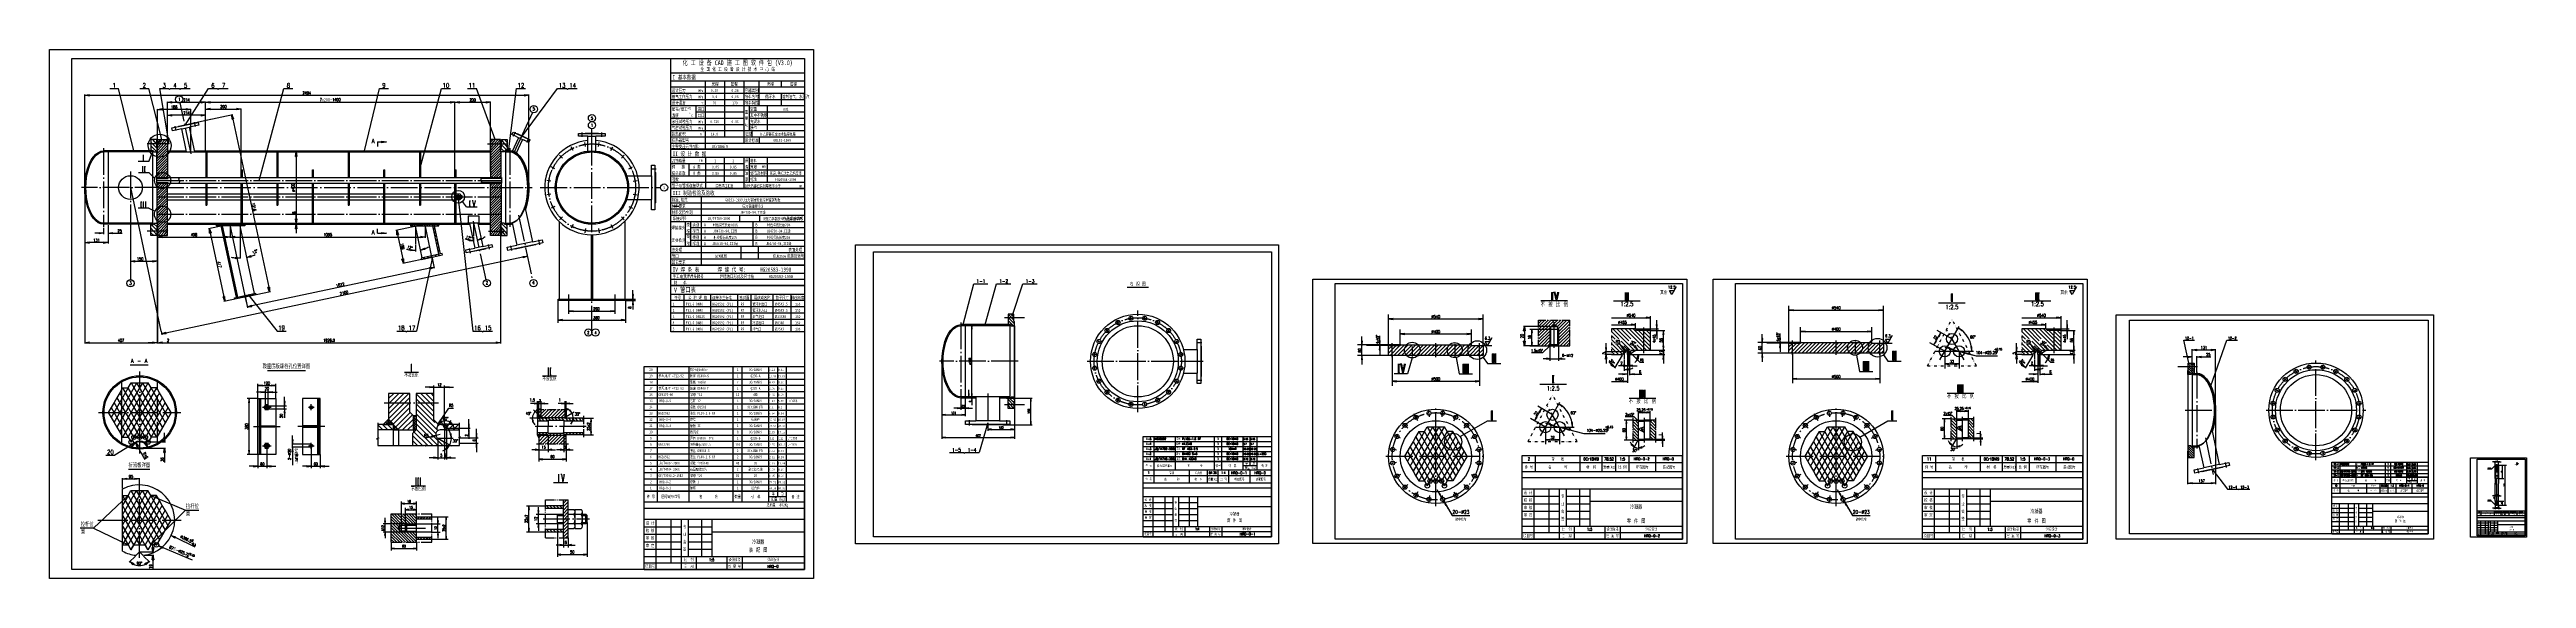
# Model space of a CAD drawing. Extents: x -287 to 13624, y -50 to 2920.
import ezdxf
from ezdxf.enums import TextEntityAlignment as Align

# ---------------------------------------------------------------- set-up
doc = ezdxf.new("R2010")
doc.units = 0
doc.header["$LTSCALE"] = 30
doc.header["$MEASUREMENT"] = 0
for name, pattern in [('CENTER', [6.25, 5, -0.5, 0.25, -0.5]), ('DASHDOT', [6, 5, -0.5, 0, -0.5]), ('DASHED', [5, 4, -1]), ('DIVIDE', [1.25, 0.5, -0.25, 0, -0.25, 0, -0.25])]:
    doc.linetypes.add(name, pattern=pattern)
doc.layers.get('0').update_dxf_attribs({"linetype": 'CONTINUOUS'})
doc.layers.get('Defpoints').update_dxf_attribs({"linetype": 'CONTINUOUS'})
for name, color, linetype in [('1', 2, 'CONTINUOUS'), ('11', 3, 'CONTINUOUS'), ('2', 1, 'CONTINUOUS'), ('3', 2, 'DASHDOT'), ('4', 2, 'CENTER'), ('5', 2, 'DASHED'), ('6', 6, 'DIVIDE')]:
    doc.layers.add(name, color=color, linetype=linetype)
doc.layers.add('多义线', color=1, linetype='CONTINUOUS', lineweight=50)
doc.styles.add('HZ', font='txt', dxfattribs={"width": 0.75, "bigfont": 'hztxt'})
doc.styles.add('MYHZ', font='SimSun.ttf', dxfattribs={"width": 0.75})
doc.styles.get("Standard").update_dxf_attribs({"font": 'simplex', "width": 0.75, "bigfont": 'hztxt'})
doc.dimstyles.get("Standard").update_dxf_attribs({"dimtxt": 0.18, "dimasz": 0.18, "dimexe": 0.18, "dimexo": 0.0625, "dimgap": 0.09, "dimtad": 0, "dimtih": 1, "dimtoh": 1, "dimdec": 4, "dimzin": 0, "dimdsep": 46, "dimtxsty": 'Standard', "dimcen": 0.09, "dimadec": 0, "dimazin": 0, "dimtfac": 1, "dimtdec": 4, "dimtofl": 0, "dimtmove": 0, "dimatfit": 3, "dimfxl": 0, "dimtolj": 1, "dimtzin": 0, "dimarcsym": 0})

# ---------------------------------------------------------------- blocks, each defined once
blk = doc.blocks.new('_CLOSED')
at = {"color": 0, "linetype": 'ByBlock'}
for p, q in [((-1, 0.17), (0, 0)), ((-1, 0.17), (-1, -0.17)), ((0, 0), (-1, -0.17)), ((0, 0), (-1, 0))]:
    blk.add_line(p, q, dxfattribs=at)
blk = doc.blocks.new('*D4')
at = {"layer": '11', "color": 0, "lineweight": -2}
for p, q in [((376, 2416), (376, 2553)), ((565, 2551), (401, 2551)), ((590, 2345), (590, 2553))]:
    blk.add_line(p, q, dxfattribs=at)
at = {"layer": 'Defpoints', "color": 0}
for p in [(376, 2551), (376, 2415), (590, 2344)]:
    blk.add_point(p, dxfattribs=at)
at = {"layer": '11', "color": 0, "lineweight": -2, "xscale": 25, "yscale": 25, "zscale": 25, "rotation": 180}
blk.add_blockref('_CLOSED', (376, 2551), dxfattribs=at)
at = {"layer": '11', "color": 0, "lineweight": -2, "xscale": 25, "yscale": 25, "zscale": 25}
blk.add_blockref('_CLOSED', (590, 2551), dxfattribs=at)
at = {"layer": '11', "color": 0, "insert": (483, 2564), "char_height": 16, "attachment_point": 5, "style": 'HZ'}
blk.add_mtext('\\A1;214', dxfattribs=at)
blk = doc.blocks.new('*D5')
at = {"layer": '11', "color": 0, "lineweight": -2}
for p, q in [((320, 2416), (320, 2586)), ((481, 2584), (345, 2584)), ((506, 2346), (506, 2586))]:
    blk.add_line(p, q, dxfattribs=at)
at = {"layer": 'Defpoints', "color": 0}
for p in [(320, 2584), (320, 2415), (506, 2345)]:
    blk.add_point(p, dxfattribs=at)
at = {"layer": '11', "color": 0, "lineweight": -2, "xscale": 25, "yscale": 25, "zscale": 25, "rotation": 180}
blk.add_blockref('_CLOSED', (320, 2584), dxfattribs=at)
at = {"layer": '11', "color": 0, "lineweight": -2, "xscale": 25, "yscale": 25, "zscale": 25}
blk.add_blockref('_CLOSED', (506, 2584), dxfattribs=at)
at = {"layer": '11', "color": 0, "insert": (413, 2597), "char_height": 16, "attachment_point": 5, "style": 'HZ'}
blk.add_mtext('\\A1;186', dxfattribs=at)
blk = doc.blocks.new('*D6')
at = {"layer": '11', "color": 0, "lineweight": -2}
for p, q in [((376, 2417), (376, 2626)), ((401, 2624), (565, 2624)), ((590, 2345), (590, 2626))]:
    blk.add_line(p, q, dxfattribs=at)
at = {"layer": 'Defpoints', "color": 0}
for p in [(590, 2624), (376, 2416), (590, 2344)]:
    blk.add_point(p, dxfattribs=at)
at = {"layer": '11', "color": 0, "lineweight": -2, "xscale": 25, "yscale": 25, "zscale": 25, "rotation": 180}
blk.add_blockref('_CLOSED', (376, 2624), dxfattribs=at)
at = {"layer": '11', "color": 0, "lineweight": -2, "xscale": 25, "yscale": 25, "zscale": 25}
blk.add_blockref('_CLOSED', (590, 2624), dxfattribs=at)
at = {"layer": '11', "color": 0, "insert": (483, 2637), "char_height": 16, "attachment_point": 5, "style": 'HZ'}
blk.add_mtext('\\A1;214', dxfattribs=at)
blk = doc.blocks.new('*D7')
at = {"layer": '11', "color": 0, "lineweight": -2}
for p, q in [((590, 2345), (590, 2588)), ((615, 2586), (765, 2586)), ((790, 2246), (790, 2588))]:
    blk.add_line(p, q, dxfattribs=at)
at = {"layer": 'Defpoints', "color": 0}
for p in [(790, 2586), (590, 2344), (790, 2244)]:
    blk.add_point(p, dxfattribs=at)
at = {"layer": '11', "color": 0, "lineweight": -2, "xscale": 25, "yscale": 25, "zscale": 25, "rotation": 180}
blk.add_blockref('_CLOSED', (590, 2586), dxfattribs=at)
at = {"layer": '11', "color": 0, "lineweight": -2, "xscale": 25, "yscale": 25, "zscale": 25}
blk.add_blockref('_CLOSED', (790, 2586), dxfattribs=at)
at = {"layer": '11', "color": 0, "insert": (690, 2599), "char_height": 16, "attachment_point": 5, "style": 'HZ'}
blk.add_mtext('\\A1;200', dxfattribs=at)
blk = doc.blocks.new('*D8')
at = {"layer": '11', "color": 0, "lineweight": -2}
for p, q in [((1990, 2258), (1990, 2626)), ((2015, 2624), (2165, 2624)), ((2190, 2235), (2190, 2626))]:
    blk.add_line(p, q, dxfattribs=at)
at = {"layer": 'Defpoints', "color": 0}
for p in [(2190, 2624), (1990, 2257), (2190, 2234)]:
    blk.add_point(p, dxfattribs=at)
at = {"layer": '11', "color": 0, "lineweight": -2, "xscale": 25, "yscale": 25, "zscale": 25, "rotation": 180}
blk.add_blockref('_CLOSED', (1990, 2624), dxfattribs=at)
at = {"layer": '11', "color": 0, "lineweight": -2, "xscale": 25, "yscale": 25, "zscale": 25}
blk.add_blockref('_CLOSED', (2190, 2624), dxfattribs=at)
at = {"layer": '11', "color": 0, "insert": (2090, 2637), "char_height": 16, "attachment_point": 5, "style": 'HZ'}
blk.add_mtext('\\A1;200', dxfattribs=at)
blk = doc.blocks.new('*D9')
at = {"layer": '11', "color": 0, "lineweight": -2}
for p, q in [((590, 2345), (590, 2626)), ((615, 2624), (1965, 2624)), ((1990, 2246), (1990, 2626))]:
    blk.add_line(p, q, dxfattribs=at)
at = {"layer": 'Defpoints', "color": 0}
for p in [(1990, 2624), (590, 2344), (1990, 2244)]:
    blk.add_point(p, dxfattribs=at)
at = {"layer": '11', "color": 0, "lineweight": -2, "xscale": 25, "yscale": 25, "zscale": 25, "rotation": 180}
blk.add_blockref('_CLOSED', (590, 2624), dxfattribs=at)
at = {"layer": '11', "color": 0, "lineweight": -2, "xscale": 25, "yscale": 25, "zscale": 25}
blk.add_blockref('_CLOSED', (1990, 2624), dxfattribs=at)
at = {"layer": '11', "color": 0, "insert": (1290, 2638), "char_height": 16, "attachment_point": 5, "style": 'HZ'}
blk.add_mtext('\\A1;7{\\fArial|b0|i0|c0|p32;x200=}1400', dxfattribs=at)
blk = doc.blocks.new('*D10')
at = {"layer": '11', "color": 0, "lineweight": -2}
for p, q in [((168, 2050), (168, 1726)), ((318, 1813), (318, 1726)), ((193, 1731), (293, 1731))]:
    blk.add_line(p, q, dxfattribs=at)
at = {"layer": 'Defpoints', "color": 0}
for p in [(168, 2055), (318, 1818), (318, 1731)]:
    blk.add_point(p, dxfattribs=at)
at = {"layer": '11', "color": 0, "lineweight": -2, "xscale": 25, "yscale": 25, "zscale": 25, "rotation": 180}
blk.add_blockref('_CLOSED', (168, 1731), dxfattribs=at)
at = {"layer": '11', "color": 0, "lineweight": -2, "xscale": 25, "yscale": 25, "zscale": 25}
blk.add_blockref('_CLOSED', (318, 1731), dxfattribs=at)
at = {"layer": '11', "color": 0, "insert": (222, 1744), "char_height": 16, "attachment_point": 5, "style": 'HZ'}
blk.add_mtext('\\A1;150', dxfattribs=at)
blk = doc.blocks.new('*D11')
at = {"layer": '11', "color": 0, "lineweight": -2}
for p, q in [((1098, 2320), (1098, 1970)), ((1100, 2345), (1103, 2345)), ((1100, 1945), (1103, 1945))]:
    blk.add_line(p, q, dxfattribs=at)
at = {"layer": 'Defpoints', "color": 0}
for p in [(1095, 2345), (1095, 1945), (1098, 1945)]:
    blk.add_point(p, dxfattribs=at)
at = {"layer": '11', "color": 0, "lineweight": -2, "xscale": 25, "yscale": 25, "zscale": 25}
for p, rotation in [((1098, 2345), 90), ((1098, 1945), 270)]:
    blk.add_blockref('_CLOSED', p, dxfattribs=dict(at, rotation=rotation))
at = {"layer": '11', "color": 0, "insert": (1083, 2145), "char_height": 16, "attachment_point": 5, "rotation": 90, "style": 'HZ'}
blk.add_mtext('\\A1;φ400', dxfattribs=at)
blk = doc.blocks.new('*D12')
at = {"layer": '11', "color": 0, "lineweight": -2}
for p, q in [((320, 1870), (320, 1269)), ((2246, 1870), (2246, 1269)), ((345, 1274), (2221, 1274))]:
    blk.add_line(p, q, dxfattribs=at)
at = {"layer": 'Defpoints', "color": 0}
for p in [(320, 1875), (2246, 1875), (2246, 1274)]:
    blk.add_point(p, dxfattribs=at)
at = {"layer": '11', "color": 0, "lineweight": -2, "xscale": 25, "yscale": 25, "zscale": 25, "rotation": 180}
blk.add_blockref('_CLOSED', (320, 1274), dxfattribs=at)
at = {"layer": '11', "color": 0, "lineweight": -2, "xscale": 25, "yscale": 25, "zscale": 25}
blk.add_blockref('_CLOSED', (2246, 1274), dxfattribs=at)
at = {"layer": '11', "color": 0, "insert": (1283, 1287), "char_height": 16, "attachment_point": 5, "style": 'HZ'}
blk.add_mtext('\\A1;1926.0', dxfattribs=at)
blk = doc.blocks.new('*D13')
at = {"layer": '11', "color": 0, "lineweight": -2}
for p, q in [((2372, 1754), (367, 1328)), ((2394, 1774), (2398, 1754)), ((340, 1338), (344, 1318))]:
    blk.add_line(p, q, dxfattribs=at)
at = {"layer": 'Defpoints', "color": 0}
for p in [(2393, 1779), (338, 1343), (343, 1323)]:
    blk.add_point(p, dxfattribs=at)
at = {"layer": '11', "color": 0, "lineweight": -2, "xscale": 25, "yscale": 25, "zscale": 25}
for p, rotation in [((2397, 1759), 11.99999999999996), ((343, 1323), 192)]:
    blk.add_blockref('_CLOSED', p, dxfattribs=dict(at, rotation=rotation))
at = {"layer": '11', "color": 0, "insert": (1367, 1554), "char_height": 16, "attachment_point": 5, "rotation": 12, "style": 'HZ'}
blk.add_mtext('\\A1;2100', dxfattribs=at)
blk = doc.blocks.new('*D14')
at = {"layer": '11', "color": 0, "lineweight": -2}
for p, q in [((1098, 1970), (1098, 2013)), ((1098, 1914), (1098, 1889))]:
    blk.add_line(p, q, dxfattribs=at)
at = {"layer": 'Defpoints', "color": 0}
for p in [(1098, 1945), (1098, 1939), (1098, 1939)]:
    blk.add_point(p, dxfattribs=at)
at = {"layer": '11', "color": 0, "lineweight": -2, "xscale": 25, "yscale": 25, "zscale": 25}
for p, rotation in [((1098, 1945), 270), ((1098, 1939), 90)]:
    blk.add_blockref('_CLOSED', p, dxfattribs=dict(at, rotation=rotation))
at = {"layer": '11', "color": 0, "insert": (1085, 2004), "char_height": 16, "attachment_point": 5, "rotation": 90, "style": 'HZ'}
blk.add_mtext('\\A1;6', dxfattribs=at)
blk = doc.blocks.new('*D15')
at = {"layer": '11', "color": 0, "lineweight": -2}
for p, q in [((318, 1918), (318, 1269)), ((320, 1870), (320, 1269)), ((293, 1274), (268, 1274)), ((345, 1274), (388, 1274))]:
    blk.add_line(p, q, dxfattribs=at)
at = {"layer": 'Defpoints', "color": 0}
for p in [(318, 1922), (320, 1875), (320, 1274)]:
    blk.add_point(p, dxfattribs=at)
at = {"layer": '11', "color": 0, "lineweight": -2, "xscale": 25, "yscale": 25, "zscale": 25}
blk.add_blockref('_CLOSED', (318, 1274), dxfattribs=at)
at = {"layer": '11', "color": 0, "lineweight": -2, "xscale": 25, "yscale": 25, "zscale": 25, "rotation": 180}
blk.add_blockref('_CLOSED', (320, 1274), dxfattribs=at)
at = {"layer": '11', "color": 0, "insert": (379, 1287), "char_height": 16, "attachment_point": 5, "style": 'HZ'}
blk.add_mtext('\\A1;2', dxfattribs=at)
blk = doc.blocks.new('*D16')
at = {"layer": '11', "color": 0, "lineweight": -2}
for p, q in [((-89, 2140), (-89, 1269)), ((-64, 1274), (293, 1274)), ((318, 1308), (318, 1269))]:
    blk.add_line(p, q, dxfattribs=at)
at = {"layer": 'Defpoints', "color": 0}
for p in [(-89, 2145), (318, 1313), (318, 1274)]:
    blk.add_point(p, dxfattribs=at)
at = {"layer": '11', "color": 0, "lineweight": -2, "xscale": 25, "yscale": 25, "zscale": 25, "rotation": 180}
blk.add_blockref('_CLOSED', (-89, 1274), dxfattribs=at)
at = {"layer": '11', "color": 0, "lineweight": -2, "xscale": 25, "yscale": 25, "zscale": 25}
blk.add_blockref('_CLOSED', (318, 1274), dxfattribs=at)
at = {"layer": '11', "color": 0, "insert": (115, 1287), "char_height": 16, "attachment_point": 5, "style": 'HZ'}
blk.add_mtext('\\A1;407', dxfattribs=at)
blk = doc.blocks.new('*D17')
at = {"layer": '11', "color": 0, "lineweight": -2}
for p, q in [((-8, 1889), (-33, 1889)), ((17, 1919), (17, 1884)), ((42, 1934), (42, 1884)), ((67, 1889), (122, 1889))]:
    blk.add_line(p, q, dxfattribs=at)
at = {"layer": 'Defpoints', "color": 0}
for p in [(17, 1924), (17, 1889), (42, 1939)]:
    blk.add_point(p, dxfattribs=at)
at = {"layer": '11', "color": 0, "lineweight": -2, "xscale": 25, "yscale": 25, "zscale": 25}
blk.add_blockref('_CLOSED', (17, 1889), dxfattribs=at)
at = {"layer": '11', "color": 0, "lineweight": -2, "xscale": 25, "yscale": 25, "zscale": 25, "rotation": 180}
blk.add_blockref('_CLOSED', (42, 1889), dxfattribs=at)
at = {"layer": '11', "color": 0, "insert": (107, 1902), "char_height": 16, "attachment_point": 5, "style": 'HZ'}
blk.add_mtext('\\A1;25', dxfattribs=at)
blk = doc.blocks.new('*D18')
at = {"layer": '11', "color": 0, "lineweight": -2}
for p, q in [((-89, 2140), (-89, 1831)), ((17, 1836), (-64, 1836)), ((42, 1934), (42, 1831))]:
    blk.add_line(p, q, dxfattribs=at)
at = {"layer": 'Defpoints', "color": 0}
for p in [(-89, 2145), (-89, 1836), (42, 1939)]:
    blk.add_point(p, dxfattribs=at)
at = {"layer": '11', "color": 0, "lineweight": -2, "xscale": 25, "yscale": 25, "zscale": 25, "rotation": 180}
blk.add_blockref('_CLOSED', (-89, 1836), dxfattribs=at)
at = {"layer": '11', "color": 0, "lineweight": -2, "xscale": 25, "yscale": 25, "zscale": 25}
blk.add_blockref('_CLOSED', (42, 1836), dxfattribs=at)
at = {"layer": '11', "color": 0, "insert": (-23, 1849), "char_height": 16, "attachment_point": 5, "style": 'HZ'}
blk.add_mtext('\\A1;131', dxfattribs=at)
blk = doc.blocks.new('*D19')
at = {"layer": '11', "color": 0, "lineweight": -2}
for p, q in [((-89, 2150), (-89, 2668)), ((-64, 2663), (2380, 2663)), ((2405, 2150), (2405, 2668))]:
    blk.add_line(p, q, dxfattribs=at)
at = {"layer": 'Defpoints', "color": 0}
for p in [(2405, 2663), (-89, 2145), (2405, 2145)]:
    blk.add_point(p, dxfattribs=at)
at = {"layer": '11', "color": 0, "lineweight": -2, "xscale": 25, "yscale": 25, "zscale": 25, "rotation": 180}
blk.add_blockref('_CLOSED', (-89, 2663), dxfattribs=at)
at = {"layer": '11', "color": 0, "lineweight": -2, "xscale": 25, "yscale": 25, "zscale": 25}
blk.add_blockref('_CLOSED', (2405, 2663), dxfattribs=at)
at = {"layer": '11', "color": 0, "insert": (1158, 2676), "char_height": 16, "attachment_point": 5, "style": 'HZ'}
blk.add_mtext('\\A1;2494', dxfattribs=at)
blk = doc.blocks.new('*D20')
at = {"layer": '11', "color": 0, "lineweight": -2}
for p, q in [((592, 2523), (742, 2555)), ((743, 2529), (944, 1585)), ((803, 1529), (954, 1561))]:
    blk.add_line(p, q, dxfattribs=at)
at = {"layer": 'Defpoints', "color": 0}
for p in [(587, 2522), (949, 1560), (798, 1528)]:
    blk.add_point(p, dxfattribs=at)
at = {"layer": '11', "color": 0, "lineweight": -2, "xscale": 25, "yscale": 25, "zscale": 25}
for p, rotation in [((738, 2554), 102), ((949, 1560), 282)]:
    blk.add_blockref('_CLOSED', p, dxfattribs=dict(at, rotation=rotation))
at = {"layer": '11', "color": 0, "insert": (861, 2037), "char_height": 16, "attachment_point": 5, "rotation": 282, "style": 'HZ'}
blk.add_mtext('\\A1;1016', dxfattribs=at)
blk = doc.blocks.new('*D21')
at = {"layer": '11', "color": 0, "lineweight": -2}
for p, q in [((728, 1926), (728, 1862)), ((753, 1867), (1798, 1867)), ((1823, 1926), (1823, 1862))]:
    blk.add_line(p, q, dxfattribs=at)
at = {"layer": 'Defpoints', "color": 0}
for p in [(728, 1931), (1823, 1931), (1823, 1867)]:
    blk.add_point(p, dxfattribs=at)
at = {"layer": '11', "color": 0, "lineweight": -2, "xscale": 25, "yscale": 25, "zscale": 25, "rotation": 180}
blk.add_blockref('_CLOSED', (728, 1867), dxfattribs=at)
at = {"layer": '11', "color": 0, "lineweight": -2, "xscale": 25, "yscale": 25, "zscale": 25}
blk.add_blockref('_CLOSED', (1823, 1867), dxfattribs=at)
at = {"layer": '11', "color": 0, "insert": (1276, 1880), "char_height": 16, "attachment_point": 5, "style": 'HZ'}
blk.add_mtext('\\A1;1095', dxfattribs=at)
blk = doc.blocks.new('*D22')
at = {"layer": '11', "color": 0, "lineweight": -2}
for p, q in [((320, 1864), (320, 1872)), ((345, 1867), (703, 1867)), ((728, 1926), (728, 1862))]:
    blk.add_line(p, q, dxfattribs=at)
at = {"layer": 'Defpoints', "color": 0}
for p in [(320, 1859), (728, 1931), (728, 1867)]:
    blk.add_point(p, dxfattribs=at)
at = {"layer": '11', "color": 0, "lineweight": -2, "xscale": 25, "yscale": 25, "zscale": 25, "rotation": 180}
blk.add_blockref('_CLOSED', (320, 1867), dxfattribs=at)
at = {"layer": '11', "color": 0, "lineweight": -2, "xscale": 25, "yscale": 25, "zscale": 25}
blk.add_blockref('_CLOSED', (728, 1867), dxfattribs=at)
at = {"layer": '11', "color": 0, "insert": (524, 1880), "char_height": 16, "attachment_point": 5, "style": 'HZ'}
blk.add_mtext('\\A1;408', dxfattribs=at)
blk = doc.blocks.new('*D23')
at = {"layer": '11', "color": 0, "lineweight": -2}
for p, q in [((1849, 1692), (849, 1480)), ((1862, 1749), (1874, 1693)), ((814, 1526), (826, 1470))]:
    blk.add_line(p, q, dxfattribs=at)
at = {"layer": 'Defpoints', "color": 0}
for p in [(1861, 1754), (813, 1531), (825, 1475)]:
    blk.add_point(p, dxfattribs=at)
at = {"layer": '11', "color": 0, "lineweight": -2, "xscale": 25, "yscale": 25, "zscale": 25}
for p, rotation in [((1873, 1697), 11.99999999999996), ((825, 1475), 192)]:
    blk.add_blockref('_CLOSED', p, dxfattribs=dict(at, rotation=rotation))
at = {"layer": '11', "color": 0, "insert": (1346, 1599), "char_height": 16, "attachment_point": 5, "rotation": 12, "style": 'HZ'}
blk.add_mtext('\\A1;1072', dxfattribs=at)
blk = doc.blocks.new('*D24')
at = {"layer": '11', "color": 0, "lineweight": -2}
blk.add_line((2095, 1866), (2095, 1841), dxfattribs=at)
for start, end in [(240.8763, 255.4382), (296.5616, 311.1235)]:
    blk.add_arc((2095, 1945), 98.6, start, end, dxfattribs=at)
at = {"layer": 'Defpoints', "color": 0}
for p in [(2093, 1956), (2095, 1945), (2095, 1871), (2109, 1847), (2163, 1628)]:
    blk.add_point(p, dxfattribs=at)
at = {"layer": '11', "color": 0, "lineweight": -2, "xscale": 25, "yscale": 25, "zscale": 25}
for p, rotation in [((2095, 1846), 352.7190777079473), ((2116, 1849), 199.2806897541097)]:
    blk.add_blockref('_CLOSED', p, dxfattribs=dict(at, rotation=rotation))
at = {"layer": '11', "color": 0, "insert": (2067, 1864), "char_height": 16, "attachment_point": 5, "rotation": 340.5322, "style": 'HZ'}
blk.add_mtext('\\A1;12°', dxfattribs=at)
blk = doc.blocks.new('*D25')
at = {"layer": '11', "color": 0, "lineweight": -2}
blk.add_line((1768, 1821), (1768, 1786), dxfattribs=at)
for start, end in [(292.2625, 302.525), (249.475, 259.7375)]:
    blk.add_arc((1768, 1931), 140, start, end, dxfattribs=at)
at = {"layer": 'Defpoints', "color": 0}
for p in [(1768, 1931), (1768, 1931), (1768, 1826), (1788, 1793), (1807, 1751)]:
    blk.add_point(p, dxfattribs=at)
at = {"layer": '11', "color": 0, "lineweight": -2, "xscale": 25, "yscale": 25, "zscale": 25}
for p, rotation in [((1768, 1791), 354.8687589762051), ((1797, 1794), 197.1312410237949)]:
    blk.add_blockref('_CLOSED', p, dxfattribs=dict(at, rotation=rotation))
at = {"layer": '11', "color": 0, "insert": (1737, 1808), "char_height": 16, "attachment_point": 5, "rotation": 345.576, "style": 'HZ'}
blk.add_mtext('\\A1;12°', dxfattribs=at)
blk = doc.blocks.new('*D26')
at = {"layer": '11', "color": 0, "lineweight": -2}
for start, end in [(254.3491, 262.1746), (289.8254, 297.6509)]:
    blk.add_arc((783, 1931), 183, start, end, dxfattribs=at)
at = {"layer": 'Defpoints', "color": 0}
for p in [(783, 1931), (783, 1931), (783, 1748), (796, 1748), (864, 1550)]:
    blk.add_point(p, dxfattribs=at)
at = {"layer": '11', "color": 0, "lineweight": -2, "xscale": 25, "yscale": 25, "zscale": 25}
for p, rotation in [((783, 1748), 356.0872860376222), ((821, 1752), 195.9127139623778)]:
    blk.add_blockref('_CLOSED', p, dxfattribs=dict(at, rotation=rotation))
at = {"layer": '11', "color": 0, "insert": (868, 1784), "char_height": 16, "attachment_point": 5, "rotation": 29.9439, "style": 'HZ'}
blk.add_mtext('\\A1;12°', dxfattribs=at)
blk = doc.blocks.new('*D29')
at = {"layer": '11', "color": 0, "lineweight": -2}
for p, q in [((11747, 1106), (11747, 1238)), ((11772, 1233), (11853, 1233)), ((11878, 900), (11878, 1238))]:
    blk.add_line(p, q, dxfattribs=at)
at = {"layer": 'Defpoints', "color": 0}
for p in [(11878, 1233), (11747, 1101), (11878, 895)]:
    blk.add_point(p, dxfattribs=at)
at = {"layer": '11', "color": 0, "lineweight": -2, "xscale": 25, "yscale": 25, "zscale": 25, "rotation": 180}
blk.add_blockref('_CLOSED', (11747, 1233), dxfattribs=at)
at = {"layer": '11', "color": 0, "lineweight": -2, "xscale": 25, "yscale": 25, "zscale": 25}
blk.add_blockref('_CLOSED', (11878, 1233), dxfattribs=at)
at = {"layer": '11', "color": 0, "insert": (11813, 1246), "char_height": 16, "attachment_point": 5, "style": 'HZ'}
blk.add_mtext('\\A1;131', dxfattribs=at)
blk = doc.blocks.new('*D30')
at = {"layer": '11', "color": 0, "lineweight": -2}
for p, q in [((11722, 1194), (11697, 1194)), ((11747, 1106), (11747, 1199)), ((11772, 1106), (11772, 1199)), ((11797, 1194), (11852, 1194))]:
    blk.add_line(p, q, dxfattribs=at)
at = {"layer": 'Defpoints', "color": 0}
for p in [(11772, 1194), (11747, 1101), (11772, 1101)]:
    blk.add_point(p, dxfattribs=at)
at = {"layer": '11', "color": 0, "lineweight": -2, "xscale": 25, "yscale": 25, "zscale": 25}
blk.add_blockref('_CLOSED', (11747, 1194), dxfattribs=at)
at = {"layer": '11', "color": 0, "lineweight": -2, "xscale": 25, "yscale": 25, "zscale": 25, "rotation": 180}
blk.add_blockref('_CLOSED', (11772, 1194), dxfattribs=at)
at = {"layer": '11', "color": 0, "insert": (11837, 1207), "char_height": 16, "attachment_point": 5, "style": 'HZ'}
blk.add_mtext('\\A1;25', dxfattribs=at)
blk = doc.blocks.new('*D31')
at = {"layer": '11', "color": 0, "lineweight": -2}
for p, q in [((11878, 890), (11878, 480)), ((11721, 667), (11721, 480)), ((11746, 485), (11853, 485))]:
    blk.add_line(p, q, dxfattribs=at)
at = {"layer": 'Defpoints', "color": 0}
for p in [(11878, 895), (11721, 672), (11878, 485)]:
    blk.add_point(p, dxfattribs=at)
at = {"layer": '11', "color": 0, "lineweight": -2, "xscale": 25, "yscale": 25, "zscale": 25, "rotation": 180}
blk.add_blockref('_CLOSED', (11721, 485), dxfattribs=at)
at = {"layer": '11', "color": 0, "lineweight": -2, "xscale": 25, "yscale": 25, "zscale": 25}
blk.add_blockref('_CLOSED', (11878, 485), dxfattribs=at)
at = {"layer": '11', "color": 0, "insert": (11800, 498), "char_height": 16, "attachment_point": 5, "style": 'HZ'}
blk.add_mtext('\\A1;157', dxfattribs=at)
blk = doc.blocks.new('*D32')
at = {"layer": '11', "color": 0, "lineweight": -2}
for p, q in [((8140, 1365), (7991, 1365)), ((8071, 1257), (7991, 1257)), ((7996, 1340), (7996, 1282))]:
    blk.add_line(p, q, dxfattribs=at)
at = {"layer": 'Defpoints', "color": 0}
for p in [(7996, 1257), (8076, 1257), (8145, 1365)]:
    blk.add_point(p, dxfattribs=at)
at = {"layer": '11', "color": 0, "lineweight": -2, "xscale": 25, "yscale": 25, "zscale": 25}
for p, rotation in [((7996, 1365), 90), ((7996, 1257), 270)]:
    blk.add_blockref('_CLOSED', p, dxfattribs=dict(at, rotation=rotation))
at = {"layer": '11', "color": 0, "insert": (7983, 1311), "char_height": 16, "attachment_point": 5, "rotation": 90, "style": 'HZ'}
blk.add_mtext('\\A1;20', dxfattribs=at)
blk = doc.blocks.new('*D33')
at = {"layer": '11', "color": 0, "lineweight": -2}
for p, q in [((8545, 1203), (8503, 1130)), ((8557, 1177), (8557, 1116))]:
    blk.add_line(p, q, dxfattribs=at)
for start, end in [(211.7046, 225.8526), (284.0971, 298.2451)]:
    blk.add_arc((8557, 1222), 102, start, end, dxfattribs=at)
at = {"layer": 'Defpoints', "color": 0}
for p in [(8539, 1122), (8548, 1207), (8557, 1222), (8557, 1222), (8557, 1182)]:
    blk.add_point(p, dxfattribs=at)
at = {"layer": '11', "color": 0, "lineweight": -2, "xscale": 25, "yscale": 25, "zscale": 25}
for p, rotation in [((8506, 1134), 322.9266309942402), ((8557, 1121), 187.0231166931188)]:
    blk.add_blockref('_CLOSED', p, dxfattribs=dict(at, rotation=rotation))
at = {"layer": '11', "color": 0, "insert": (8488, 1167), "char_height": 16, "attachment_point": 5, "rotation": 308.7786, "style": 'HZ'}
blk.add_mtext('\\A1;30°', dxfattribs=at)
blk = doc.blocks.new('*D34')
at = {"layer": '11', "color": 0, "lineweight": -2}
for p, q in [((8575, 1202), (8575, 1092)), ((8587, 1207), (8587, 1092)), ((8550, 1097), (8525, 1097)), ((8612, 1097), (8655, 1097))]:
    blk.add_line(p, q, dxfattribs=at)
at = {"layer": 'Defpoints', "color": 0}
for p in [(8575, 1207), (8587, 1212), (8587, 1097)]:
    blk.add_point(p, dxfattribs=at)
at = {"layer": '11', "color": 0, "lineweight": -2, "xscale": 25, "yscale": 25, "zscale": 25}
blk.add_blockref('_CLOSED', (8575, 1097), dxfattribs=at)
at = {"layer": '11', "color": 0, "lineweight": -2, "xscale": 25, "yscale": 25, "zscale": 25, "rotation": 180}
blk.add_blockref('_CLOSED', (8587, 1097), dxfattribs=at)
at = {"layer": '11', "color": 0, "insert": (8646, 1110), "char_height": 16, "attachment_point": 5, "style": 'HZ'}
blk.add_mtext('\\A1;6', dxfattribs=at)
blk = doc.blocks.new('*D35')
at = {"layer": '11', "color": 0, "lineweight": -2}
blk.add_line((8592, 1214), (8634, 1239), dxfattribs=at)
for start, end in [(54.8538, 79.7222), (310.2633, 335.1317)]:
    blk.add_arc((8579, 1207), 58.1, start, end, dxfattribs=at)
at = {"layer": 'Defpoints', "color": 0}
for p in [(8579, 1207), (8579, 1207), (8587, 1212), (8636, 1217), (8785, 1207)]:
    blk.add_point(p, dxfattribs=at)
at = {"layer": '11', "color": 0, "lineweight": -2, "xscale": 25, "yscale": 25, "zscale": 25}
for p, rotation in [((8630, 1236), 312.4196092932171), ((8637, 1207), 77.56584824101554)]:
    blk.add_blockref('_CLOSED', p, dxfattribs=dict(at, rotation=rotation))
at = {"layer": '11', "color": 0, "insert": (8607, 1273), "char_height": 16, "attachment_point": 5, "rotation": 337.288, "style": 'HZ'}
blk.add_mtext('\\A1;30°', dxfattribs=at)
blk = doc.blocks.new('*D38')
at = {"layer": '11', "color": 0, "lineweight": -2}
blk.add_line((10897, 1214), (10939, 1239), dxfattribs=at)
for start, end in [(54.8538, 79.7222), (310.2633, 335.1317)]:
    blk.add_arc((10884, 1207), 58.1, start, end, dxfattribs=at)
at = {"layer": 'Defpoints', "color": 0}
for p in [(10884, 1207), (10884, 1207), (10892, 1212), (10942, 1217), (11090, 1207)]:
    blk.add_point(p, dxfattribs=at)
at = {"layer": '11', "color": 0, "lineweight": -2, "xscale": 25, "yscale": 25, "zscale": 25}
for p, rotation in [((10935, 1236), 312.4196092932125), ((10943, 1207), 77.56584824101506)]:
    blk.add_blockref('_CLOSED', p, dxfattribs=dict(at, rotation=rotation))
at = {"layer": '11', "color": 0, "insert": (10912, 1273), "char_height": 16, "attachment_point": 5, "rotation": 337.288, "style": 'HZ'}
blk.add_mtext('\\A1;30°', dxfattribs=at)
blk = doc.blocks.new('*D37')
at = {"layer": '11', "color": 0, "lineweight": -2}
for p, q in [((10880, 1202), (10880, 1092)), ((10892, 1207), (10892, 1092)), ((10855, 1097), (10830, 1097)), ((10917, 1097), (10960, 1097))]:
    blk.add_line(p, q, dxfattribs=at)
at = {"layer": 'Defpoints', "color": 0}
for p in [(10880, 1207), (10892, 1212), (10892, 1097)]:
    blk.add_point(p, dxfattribs=at)
at = {"layer": '11', "color": 0, "lineweight": -2, "xscale": 25, "yscale": 25, "zscale": 25}
blk.add_blockref('_CLOSED', (10880, 1097), dxfattribs=at)
at = {"layer": '11', "color": 0, "lineweight": -2, "xscale": 25, "yscale": 25, "zscale": 25, "rotation": 180}
blk.add_blockref('_CLOSED', (10892, 1097), dxfattribs=at)
at = {"layer": '11', "color": 0, "insert": (10951, 1110), "char_height": 16, "attachment_point": 5, "style": 'HZ'}
blk.add_mtext('\\A1;6', dxfattribs=at)
blk = doc.blocks.new('*D36')
at = {"layer": '11', "color": 0, "lineweight": -2}
for p, q in [((10851, 1203), (10809, 1130)), ((10862, 1177), (10862, 1116))]:
    blk.add_line(p, q, dxfattribs=at)
for start, end in [(211.7046, 225.8526), (284.0971, 298.2451)]:
    blk.add_arc((10862, 1222), 102, start, end, dxfattribs=at)
at = {"layer": 'Defpoints', "color": 0}
for p in [(10844, 1122), (10853, 1207), (10862, 1222), (10862, 1222), (10862, 1182)]:
    blk.add_point(p, dxfattribs=at)
at = {"layer": '11', "color": 0, "lineweight": -2, "xscale": 25, "yscale": 25, "zscale": 25}
for p, rotation in [((10811, 1134), 322.9266309942391), ((10862, 1121), 187.0231166931164)]:
    blk.add_blockref('_CLOSED', p, dxfattribs=dict(at, rotation=rotation))
at = {"layer": '11', "color": 0, "insert": (10793, 1167), "char_height": 16, "attachment_point": 5, "rotation": 308.7786, "style": 'HZ'}
blk.add_mtext('\\A1;30°', dxfattribs=at)
blk = doc.blocks.new('*D39')
at = {"layer": '11', "color": 0, "lineweight": -2}
for p, q in [((314, 138), (314, 140)), ((313, 139), (315, 139)), ((349, 124), (514, 54))]:
    blk.add_line(p, q, dxfattribs=at)
at = {"layer": 'Defpoints', "color": 0}
for p in [(302, 144), (326, 134)]:
    blk.add_point(p, dxfattribs=at)
at = {"layer": '11', "color": 0, "lineweight": -2, "xscale": 25, "yscale": 25, "zscale": 25, "rotation": 157.1206336839273}
blk.add_blockref('_CLOSED', (326, 134), dxfattribs=at)
at = {"layer": '11', "color": 0, "insert": (456, 98), "char_height": 16, "attachment_point": 5, "rotation": 337.1206, "style": 'HZ'}
blk.add_mtext('\\A1;87孔-\\A1;∅25.7{\\H0.7x;\\S+0.30^ 0;}', dxfattribs=at)
blk = doc.blocks.new('*D40')
at = {"layer": '11', "color": 0, "lineweight": -2}
for p, q in [((218, 276), (218, 278)), ((217, 277), (219, 277)), ((419, 181), (530, 127))]:
    blk.add_line(p, q, dxfattribs=at)
at = {"layer": 'Defpoints', "color": 0}
for p in [(39, 363), (397, 191)]:
    blk.add_point(p, dxfattribs=at)
at = {"layer": '11', "color": 0, "lineweight": -2, "xscale": 25, "yscale": 25, "zscale": 25, "rotation": 154.3223974672677}
blk.add_blockref('_CLOSED', (397, 191), dxfattribs=at)
at = {"layer": '11', "color": 0, "insert": (494, 165), "char_height": 16, "attachment_point": 5, "rotation": 334.3224, "style": 'HZ'}
blk.add_mtext('\\A1;\\A1;∅396.5{\\H0.7x;\\S0^ -0.5;}', dxfattribs=at)
blk = doc.blocks.new('*D41')
at = {"layer": '11', "color": 0, "lineweight": -2}
for p, q in [((1817, 1938), (1658, 1904)), ((1668, 1881), (1697, 1745)), ((1856, 1753), (1697, 1719))]:
    blk.add_line(p, q, dxfattribs=at)
at = {"layer": 'Defpoints', "color": 0}
for p in [(1822, 1939), (1702, 1720), (1861, 1754)]:
    blk.add_point(p, dxfattribs=at)
at = {"layer": '11', "color": 0, "lineweight": -2, "xscale": 25, "yscale": 25, "zscale": 25}
for p, rotation in [((1663, 1905), 102), ((1702, 1720), 282)]:
    blk.add_blockref('_CLOSED', p, dxfattribs=dict(at, rotation=rotation))
at = {"layer": '11', "color": 0, "insert": (1695, 1815), "char_height": 16, "attachment_point": 5, "rotation": 282, "style": 'HZ'}
blk.add_mtext('\\A1;189', dxfattribs=at)
blk = doc.blocks.new('*D42')
at = {"layer": '11', "color": 0, "lineweight": -2}
for p, q in [((721, 1938), (606, 1913)), ((616, 1890), (692, 1531)), ((808, 1530), (692, 1506))]:
    blk.add_line(p, q, dxfattribs=at)
at = {"layer": 'Defpoints', "color": 0}
for p in [(726, 1939), (813, 1531), (697, 1507)]:
    blk.add_point(p, dxfattribs=at)
at = {"layer": '11', "color": 0, "lineweight": -2, "xscale": 25, "yscale": 25, "zscale": 25}
for p, rotation in [((611, 1914), 101.9999999999996), ((697, 1507), 281.9999999999995)]:
    blk.add_blockref('_CLOSED', p, dxfattribs=dict(at, rotation=rotation))
at = {"layer": '11', "color": 0, "insert": (667, 1713), "char_height": 16, "attachment_point": 5, "rotation": 282, "style": 'HZ'}
blk.add_mtext('\\A1;417', dxfattribs=at)
blk = doc.blocks.new('*D43')
at = {"layer": '11', "color": 0, "lineweight": -2}
blk.add_line((251, 616), (209, 690), dxfattribs=at)
at = {"layer": 'Defpoints', "color": 0}
for p in [(197, 712), (219, 671)]:
    blk.add_point(p, dxfattribs=at)
at = {"layer": '11', "color": 0, "lineweight": -2, "xscale": 25, "yscale": 25, "zscale": 25, "rotation": 119.3185166837862}
blk.add_blockref('_CLOSED', (197, 712), dxfattribs=at)
at = {"layer": '11', "color": 0, "insert": (252, 641), "char_height": 16, "attachment_point": 5, "rotation": 299.3185, "style": 'HZ'}
blk.add_mtext('\\A1;R46', dxfattribs=at)
blk = doc.blocks.new('*D44')
at = {"layer": '11', "color": 0, "lineweight": -2}
for p, q in [((224, 717), (364, 717)), ((359, 742), (359, 767)), ((224, 682), (364, 682)), ((359, 657), (359, 602))]:
    blk.add_line(p, q, dxfattribs=at)
at = {"layer": 'Defpoints', "color": 0}
for p in [(219, 717), (359, 717), (219, 682)]:
    blk.add_point(p, dxfattribs=at)
at = {"layer": '11', "color": 0, "lineweight": -2, "xscale": 25, "yscale": 25, "zscale": 25}
for p, rotation in [((359, 717), 270), ((359, 682), 90)]:
    blk.add_blockref('_CLOSED', p, dxfattribs=dict(at, rotation=rotation))
at = {"layer": '11', "color": 0, "insert": (346, 617), "char_height": 16, "attachment_point": 5, "rotation": 90, "style": 'HZ'}
blk.add_mtext('\\A1;36', dxfattribs=at)
blk = doc.blocks.new('*D45')
at = {"layer": '11', "color": 0, "lineweight": -2}
for p, q in [((294, 124), (294, 149)), ((223, 99), (299, 99)), ((242, 80), (299, 80)), ((294, 55), (294, 4))]:
    blk.add_line(p, q, dxfattribs=at)
at = {"layer": 'Defpoints', "color": 0}
for p in [(218, 99), (237, 80), (294, 80)]:
    blk.add_point(p, dxfattribs=at)
at = {"layer": '11', "color": 0, "lineweight": -2, "xscale": 25, "yscale": 25, "zscale": 25}
for p, rotation in [((294, 99), 270), ((294, 80), 90)]:
    blk.add_blockref('_CLOSED', p, dxfattribs=dict(at, rotation=rotation))
at = {"layer": '11', "color": 0, "insert": (281, 17), "char_height": 16, "attachment_point": 5, "rotation": 90, "style": 'HZ'}
blk.add_mtext('\\A1;19', dxfattribs=at)
blk = doc.blocks.new('*D46')
at = {"layer": '11', "color": 0, "lineweight": -2}
for p, q in [((196, 76), (160, 41)), ((241, 76), (276, 41))]:
    blk.add_line(p, q, dxfattribs=at)
blk.add_arc((218, 99), 76.8, 243.7266, 296.2734, dxfattribs=at)
at = {"layer": 'Defpoints', "color": 0}
for p in [(198, 25), (199, 80), (218, 99), (218, 99), (237, 80)]:
    blk.add_point(p, dxfattribs=at)
at = {"layer": '11', "color": 0, "lineweight": -2, "xscale": 25, "yscale": 25, "zscale": 25}
for p, rotation in [((164, 45), 144.3632763811175), ((272, 45), 35.6367236188823)]:
    blk.add_blockref('_CLOSED', p, dxfattribs=dict(at, rotation=rotation))
at = {"layer": '11', "color": 0, "insert": (218, 35), "char_height": 16, "attachment_point": 5, "style": 'HZ'}
blk.add_mtext('\\A1;90°', dxfattribs=at)
blk = doc.blocks.new('*D47')
at = {"layer": '11', "color": 0, "lineweight": -2}
for p, q in [((123, 456), (123, 514)), ((148, 509), (193, 509)), ((218, 487), (218, 514))]:
    blk.add_line(p, q, dxfattribs=at)
at = {"layer": 'Defpoints', "color": 0}
for p in [(123, 451), (218, 509), (218, 482)]:
    blk.add_point(p, dxfattribs=at)
at = {"layer": '11', "color": 0, "lineweight": -2, "xscale": 25, "yscale": 25, "zscale": 25, "rotation": 180}
blk.add_blockref('_CLOSED', (123, 509), dxfattribs=at)
at = {"layer": '11', "color": 0, "lineweight": -2, "xscale": 25, "yscale": 25, "zscale": 25}
blk.add_blockref('_CLOSED', (218, 509), dxfattribs=at)
at = {"layer": '11', "color": 0, "insert": (171, 522), "char_height": 16, "attachment_point": 5, "style": 'HZ'}
blk.add_mtext('\\A1;95', dxfattribs=at)

msp = doc.modelspace()

# ---------------------------------------------------------------- linework, layer by layer
at = {"color": 7}
for p, q in [((8049.96, 453.53), (8049.96, 171.03)), ((8133.96, 453.53), (8133.96, 208.53)), ((8191.46, 453.53), (8191.46, 171.03)), ((8231.46, 453.53), (8231.46, 243.53)), ((8306.46, 453.53), (8306.46, 243.53)), ((8363.96, 453.53), (8363.96, 243.53)), ((10298.27, 453.53), (10298.27, 171.03)), ((10382.27, 453.53), (10382.27, 208.53)), ((10439.77, 453.53), (10439.77, 171.03)), ((10479.77, 453.53), (10479.77, 243.53)), ((10554.77, 453.53), (10554.77, 243.53)), ((10612.27, 453.53), (10612.27, 243.53)), ((3119, 282.5), (3119, 0)), ((3203, 282.5), (3203, 37.5)), ((3260.5, 282.5), (3260.5, 0)), ((3300.5, 282.5), (3300.5, 72.5)), ((3375.5, 282.5), (3375.5, 72.5)), ((3433, 282.5), (3433, 72.5)), ((5856.18, 375.92), (6022.18, 375.92)), ((5856.18, 342.32), (6022.18, 342.32)), ((5856.18, 308.72), (6022.18, 308.72)), ((5908.98, 409.52), (5908.98, 183.52)), ((5976.18, 409.52), (5976.18, 213.52)), ((6022.18, 409.52), (6022.18, 183.52)), ((6054.18, 409.52), (6054.18, 241.52)), ((6054.18, 375.92), (6160.18, 375.92)), ((6054.18, 342.32), (6160.18, 342.32)), ((6054.18, 308.72), (6160.18, 308.72)), ((6114.18, 409.52), (6114.18, 241.52)), ((6160.18, 409.52), (6160.18, 241.52)), ((6160.18, 353.52), (6576.18, 353.52)), ((7983.96, 411.53), (8191.46, 411.53)), ((7983.96, 369.53), (8191.46, 369.53)), ((7983.96, 327.53), (8191.46, 327.53)), ((7983.96, 285.53), (8191.46, 285.53)), ((8231.46, 411.53), (8363.96, 411.53)), ((8231.46, 369.53), (8363.96, 369.53)), ((8231.46, 327.53), (8363.96, 327.53)), ((8231.46, 285.53), (8363.96, 285.53)), ((8363.96, 383.53), (8883.96, 383.53)), ((10232.27, 411.53), (10439.77, 411.53)), ((10232.27, 369.53), (10439.77, 369.53)), ((10232.27, 327.53), (10439.77, 327.53)), ((10232.27, 285.53), (10439.77, 285.53)), ((10479.77, 411.53), (10612.27, 411.53)), ((10479.77, 369.53), (10612.27, 369.53)), ((10479.77, 327.53), (10612.27, 327.53)), ((10479.77, 285.53), (10612.27, 285.53)), ((10612.27, 383.53), (11132.27, 383.53)), ((12531.92, 344.94), (12656.42, 344.94)), ((12531.92, 319.74), (12656.42, 319.74)), ((12531.92, 294.54), (12656.42, 294.54)), ((12571.52, 370.14), (12571.52, 200.64)), ((12621.92, 370.14), (12621.92, 223.14)), ((12656.42, 370.14), (12656.42, 200.64)), ((12680.42, 370.14), (12680.42, 244.14)), ((12680.42, 344.94), (12759.92, 344.94)), ((12680.42, 319.74), (12759.92, 319.74)), ((12680.42, 294.54), (12759.92, 294.54)), ((12725.42, 370.14), (12725.42, 244.14)), ((12759.92, 370.14), (12759.92, 244.14)), ((12759.92, 328.14), (13071.92, 328.14)), ((3053, 240.5), (3260.5, 240.5)), ((3053, 198.5), (3260.5, 198.5)), ((3053, 156.5), (3260.5, 156.5)), ((3300.5, 240.5), (3433, 240.5)), ((3300.5, 198.5), (3433, 198.5)), ((3300.5, 156.5), (3433, 156.5)), ((3433, 212.5), (3953, 212.5)), ((5856.18, 275.12), (6022.18, 275.12)), ((5856.18, 241.52), (6576.18, 241.52)), ((5856.18, 213.52), (6576.18, 213.52)), ((6054.18, 275.12), (6160.18, 275.12)), ((6090.18, 241.52), (6090.18, 183.52)), ((6228.18, 241.52), (6228.18, 183.52)), ((6296.18, 241.52), (6296.18, 183.52)), ((7983.96, 243.53), (8883.96, 243.53)), ((7983.96, 208.53), (8883.96, 208.53)), ((8276.46, 243.53), (8276.46, 171.03)), ((8448.96, 243.53), (8448.96, 171.03)), ((8533.96, 243.53), (8533.96, 171.03)), ((10232.27, 243.53), (11132.27, 243.53)), ((10232.27, 208.53), (11132.27, 208.53)), ((10524.77, 243.53), (10524.77, 171.03)), ((10697.27, 243.53), (10697.27, 171.03)), ((10782.27, 243.53), (10782.27, 171.03)), ((12531.92, 269.34), (12656.42, 269.34)), ((12531.92, 244.14), (13071.92, 244.14)), ((12531.92, 223.14), (13071.92, 223.14)), ((12680.42, 269.34), (12759.92, 269.34)), ((12707.42, 244.14), (12707.42, 200.64)), ((12810.92, 244.14), (12810.92, 200.64)), ((12861.92, 244.14), (12861.92, 200.64)), ((13346.56, 261.65), (13408.81, 261.65)), ((13346.56, 249.05), (13408.81, 249.05)), ((13346.56, 236.45), (13408.81, 236.45)), ((13346.56, 223.85), (13408.81, 223.85)), ((13346.56, 211.25), (13616.56, 211.25)), ((13346.56, 200.75), (13616.56, 200.75)), ((13366.36, 274.25), (13366.36, 189.5)), ((13391.56, 274.25), (13391.56, 200.75)), ((13408.81, 274.25), (13408.81, 189.5)), ((13420.81, 274.25), (13420.81, 211.25)), ((13420.81, 261.65), (13460.56, 261.65)), ((13420.81, 249.05), (13460.56, 249.05)), ((13420.81, 236.45), (13460.56, 236.45)), ((13420.81, 223.85), (13460.56, 223.85)), ((13434.31, 211.25), (13434.31, 189.5)), ((13443.31, 274.25), (13443.31, 211.25)), ((13460.56, 274.25), (13460.56, 211.25)), ((13460.56, 253.25), (13616.56, 253.25)), ((13486.06, 211.25), (13486.06, 189.5)), ((13511.56, 211.25), (13511.56, 189.5)), ((3053, 114.5), (3260.5, 114.5)), ((3053, 72.5), (3953, 72.5)), ((3053, 37.5), (3953, 37.5)), ((3300.5, 114.5), (3433, 114.5)), ((3345.5, 72.5), (3345.5, 0)), ((3518, 72.5), (3518, 0)), ((3603, 72.5), (3603, 0))]:
    msp.add_line(p, q, dxfattribs=at)
at = {"layer": '1', "color": 7}
for p, q in [((185.78, 2351), (101.3, 2701)), ((343.81, 2415), (270.11, 2701)), ((384.47, 2390), (332.25, 2701)), ((382.25, 2701), (387.25, 2696)), ((392.25, 2701), (387.25, 2696)), ((442.25, 2701), (447.25, 2696)), ((452.25, 2701), (447.25, 2696)), ((474.22, 2495.63), (606.24, 2701)), ((656.24, 2701), (661.24, 2696)), ((666.24, 2701), (661.24, 2696)), ((890.1, 2185), (1029.77, 2701)), ((1482.74, 2351), (1566.51, 2701)), ((1793.74, 2247.78), (1914.7, 2701)), ((2216.24, 2415), (2110.76, 2701)), ((2290.21, 2347.04), (2335.43, 2701)), ((2357.95, 2419.8), (2567.01, 2701)), ((2617.01, 2701), (2622.01, 2696)), ((2627.01, 2701), (2622.01, 2696)), ((3203, 2745), (3953, 2745)), ((3203, 2710), (3953, 2710)), ((3203, 2675), (3953, 2675)), ((3395.81, 2745), (3395.81, 2360)), ((3504.41, 2745), (3504.41, 2430)), ((3613, 2745), (3613, 2395)), ((3697.49, 2745), (3697.49, 2605)), ((3821.65, 2745), (3821.65, 2710)), ((3821.65, 2675), (3821.65, 2605)), ((2424.99, 2566.59), (2321.51, 2339.98)), ((3203, 2640), (3953, 2640)), ((3203, 2605), (3953, 2605)), ((3203, 2535), (3613, 2535)), ((3343, 2605), (3343, 2535)), ((3343, 2570), (3613, 2570)), ((3643, 2605), (3643, 2465)), ((3643, 2570), (3953, 2570)), ((3643, 2535), (3953, 2535)), ((3743, 2605), (3743, 2465)), ((282.25, 2400.57), (318.25, 2364.57)), ((316.6, 2345), (282.25, 2379.36)), ((315.25, 2388.78), (294.03, 2415)), ((376.24, 2395.28), (316.24, 2335.28)), ((316.24, 2321.13), (376.24, 2381.13)), ((376.24, 2366.99), (316.24, 2306.99)), ((334.4, 2415), (320.24, 2395.85)), ((320.24, 2381.7), (348.54, 2415)), ((362.68, 2415), (320.24, 2367.56)), ((320.24, 2353.42), (376.24, 2414.42)), ((2204.46, 2415), (2190.24, 2400.78)), ((2190.24, 2381.64), (2218.6, 2415)), ((2232.75, 2415), (2190.24, 2367.5)), ((2190.24, 2353.36), (2246.24, 2414.36)), ((2246.24, 2400.21), (2190.24, 2339.21)), ((2190.24, 2325.07), (2246.24, 2381.07)), ((2246.24, 2366.93), (2190.24, 2310.93)), ((2248.24, 2366.12), (2268.55, 2345.82)), ((2282.58, 2353), (2251.24, 2384.34)), ((2251.25, 2410.55), (2284.24, 2372.55)), ((2284.24, 2398.76), (2268.01, 2415)), ((3203, 2500), (3613, 2500)), ((3203, 2465), (3953, 2465)), ((3203, 2430), (3953, 2430)), ((3203, 2395), (3953, 2395)), ((3643, 2500), (3953, 2500)), ((3658, 2465), (3658, 2430)), ((3698, 2430), (3698, 2395)), ((270.45, 2291), (210.45, 2291)), ((272.91, 2227.51), (212.91, 2227.51)), ((270.45, 2291), (287.3, 2334.43)), ((272.91, 2227.51), (303.95, 2195.22)), ((282.25, 2358.14), (287.39, 2353)), ((316.24, 2292.85), (376.24, 2352.85)), ((376.24, 2338.71), (316.24, 2278.71)), ((316.24, 2264.57), (376.24, 2324.57)), ((376.24, 2310.42), (316.24, 2250.42)), ((316.24, 2236.28), (376.24, 2296.28)), ((376.24, 2282.14), (316.24, 2222.14)), ((316.24, 2208), (376.24, 2268)), ((376.24, 2253.86), (323.39, 2201)), ((337.53, 2201), (376.24, 2239.71)), ((2190.24, 2296.79), (2246.24, 2352.79)), ((2249.42, 2341.82), (2190.24, 2282.65)), ((2190.24, 2268.5), (2250.24, 2328.5)), ((2250.24, 2314.36), (2190.24, 2254.36)), ((2190.24, 2240.22), (2250.24, 2300.22)), ((2250.24, 2286.08), (2190.24, 2226.08)), ((2190.24, 2211.93), (2250.24, 2271.93)), ((2250.24, 2257.79), (2193.45, 2201)), ((2207.59, 2201), (2250.24, 2243.65)), ((2250.24, 2229.51), (2221.74, 2201)), ((3203, 2315), (3953, 2315)), ((3203, 2280), (3613, 2280)), ((3303, 2280), (3303, 2210)), ((3303, 2245), (3953, 2245)), ((3397.01, 2315), (3397.01, 2140)), ((3503, 2315), (3503, 2175)), ((3613, 2315), (3613, 2140)), ((3643, 2315), (3643, 2175)), ((3643, 2280), (3953, 2280)), ((3743, 2315), (3743, 2175)), ((330.42, 2169), (316.24, 2154.82)), ((316.24, 2140.68), (344.56, 2169)), ((358.71, 2169), (316.24, 2126.54)), ((316.24, 2112.4), (372.85, 2169)), ((376.24, 2158.25), (316.24, 2098.25)), ((316.24, 2084.11), (376.24, 2144.11)), ((376.24, 2129.97), (316.24, 2069.97)), ((316.24, 2055.83), (376.24, 2115.83)), ((376.24, 2101.69), (316.24, 2041.69)), ((316.24, 2027.54), (376.24, 2087.54)), ((376.24, 2225.57), (351.67, 2201)), ((365.82, 2201), (376.24, 2211.43)), ((2204.44, 2169), (2190.24, 2154.8)), ((2190.24, 2140.66), (2218.59, 2169)), ((2232.73, 2169), (2190.24, 2126.52)), ((2190.24, 2112.37), (2246.87, 2169)), ((2250.24, 2158.23), (2190.24, 2098.23)), ((2190.24, 2084.09), (2250.24, 2144.09)), ((2250.24, 2129.95), (2190.24, 2069.95)), ((2190.24, 2055.81), (2250.24, 2115.81)), ((2250.24, 2101.66), (2190.24, 2041.66)), ((2190.24, 2027.52), (2250.24, 2087.52)), ((2235.88, 2201), (2250.24, 2215.37)), ((2250.24, 2201.22), (2250.02, 2201)), ((3203, 2210), (3613, 2210)), ((3203, 2175), (3953, 2175)), ((3203, 2095), (3953, 2095)), ((3373, 2095), (3373, 1710)), ((3643, 2210), (3953, 2210)), ((270.99, 2030.11), (210.99, 2030.11)), ((270.99, 2030.11), (305.94, 2012.04)), ((376.24, 2073.4), (316.24, 2013.4)), ((316.24, 1999.26), (376.24, 2059.26)), ((376.24, 2045.12), (316.24, 1985.12)), ((316.24, 1970.98), (376.24, 2030.98)), ((376.24, 2016.83), (316.24, 1956.83)), ((319.4, 1945.85), (376.24, 2002.69)), ((376.24, 1988.55), (320.24, 1932.55)), ((320.24, 1918.41), (376.24, 1974.41)), ((376.24, 1960.26), (320.24, 1904.26)), ((2009.04, 2085), (2091.49, 1339.48)), ((2055.74, 2036.32), (2032.25, 2066.44)), ((2055.74, 2036.32), (2115.74, 2036.32)), ((2250.24, 2073.38), (2190.24, 2013.38)), ((2190.24, 1999.24), (2250.24, 2059.24)), ((2250.24, 2045.09), (2190.24, 1985.09)), ((2190.24, 1970.95), (2250.24, 2030.95)), ((2250.24, 2016.81), (2190.24, 1956.81)), ((2190.24, 1942.67), (2250.24, 2002.67)), ((2250.24, 1988.53), (2190.24, 1928.53)), ((2190.24, 1914.38), (2250.24, 1974.38)), ((2250.24, 1960.24), (2190.24, 1900.24)), ((3203, 2060), (3953, 2060)), ((3203, 2025), (3953, 2025)), ((3203, 1990), (3953, 1990)), ((3203, 1955), (3953, 1955)), ((3283, 1955), (3283, 1815)), ((3313, 1955), (3313, 1815)), ((3588, 1990), (3588, 1955)), ((3663, 1955), (3663, 1815)), ((3700.81, 1990), (3700.81, 1955)), ((315.24, 1879.33), (282.24, 1917.33)), ((282.24, 1891.12), (298.37, 1875)), ((283.79, 1937), (315.24, 1905.55)), ((318.24, 1923.76), (297.91, 1944.1)), ((320.24, 1885.12), (376.24, 1946.12)), ((376.24, 1931.98), (324.26, 1875)), ((338.41, 1875), (376.24, 1917.84)), ((376.24, 1903.7), (352.55, 1875)), ((366.69, 1875), (376.24, 1884.55)), ((664.51, 1939), (656.51, 1931)), ((670.65, 1931), (678.65, 1939)), ((679.72, 1917.5), (689.21, 1911.34)), ((684.71, 1894.03), (694.2, 1887.87)), ((692.79, 1939), (684.79, 1931)), ((698.61, 1867.12), (689.12, 1873.28)), ((693.53, 1852.53), (703.02, 1846.37)), ((707.43, 1825.62), (697.94, 1831.78)), ((698.93, 1931), (706.93, 1939)), ((702.35, 1811.03), (711.84, 1804.87)), ((721.08, 1939), (713.08, 1931)), ((819.23, 1501.64), (724.99, 1945)), ((727.22, 1931), (735.22, 1939)), ((749.36, 1939), (741.36, 1931)), ((755.5, 1931), (763.5, 1939)), ((777.64, 1939), (769.64, 1931)), ((783.79, 1931), (791.79, 1939)), ((805.93, 1939), (797.93, 1931)), ((1754.37, 1939), (1746.37, 1931)), ((1760.51, 1931), (1768.51, 1939)), ((1782.66, 1939), (1774.66, 1931)), ((1788.8, 1931), (1796.8, 1939)), ((1810.94, 1939), (1802.94, 1931)), ((1817.08, 1931), (1825.08, 1939)), ((1864.53, 1737.59), (1820.44, 1945)), ((1839.22, 1939), (1831.22, 1931)), ((1845.37, 1931), (1853.37, 1939)), ((1867.51, 1939), (1859.51, 1931)), ((1870.96, 1909.36), (1877.12, 1918.85)), ((1873.65, 1931), (1881.65, 1939)), ((1881.53, 1898.1), (1875.37, 1888.61)), ((1879.78, 1867.86), (1885.94, 1877.35)), ((1890.35, 1856.6), (1884.19, 1847.11)), ((1895.79, 1939), (1887.79, 1931)), ((1888.6, 1826.36), (1894.76, 1835.85)), ((1899.17, 1815.1), (1893.01, 1805.61)), ((2190.24, 1881.1), (2246.24, 1942.1)), ((2246.24, 1927.96), (2198.29, 1875)), ((2212.43, 1875), (2246.24, 1913.82)), ((2246.24, 1899.67), (2226.57, 1875)), ((2240.71, 1875), (2246.24, 1880.53)), ((2246.24, 1939), (2246.24, 1689)), ((2246.24, 1939), (2246.24, 1464.48)), ((2284.24, 1884.46), (2248.24, 1925.45)), ((2249.91, 1945), (2284.24, 1910.67)), ((2251.24, 1901.24), (2272.49, 1875)), ((2284.24, 1931.88), (2279.13, 1937)), ((3203, 1815), (3953, 1815)), ((3283, 1885), (3953, 1885)), ((3313, 1920), (3953, 1920)), ((3313, 1850), (3953, 1850)), ((3596.38, 1815), (3596.38, 1745)), ((3692.43, 1815), (3692.43, 1745)), ((716.25, 1784.12), (706.76, 1790.28)), ((711.17, 1769.53), (720.66, 1763.37)), ((725.07, 1742.62), (715.58, 1748.78)), ((720.46, 1725.81), (729.95, 1719.65)), ((734.36, 1698.9), (724.87, 1705.06)), ((729.28, 1684.31), (738.77, 1678.15)), ((1864.28, 1754.72), (1773.34, 1339.48)), ((1813.3, 1752.06), (1822.78, 1745.9)), ((1843.53, 1750.31), (1834.05, 1756.47)), ((1854.79, 1760.88), (1864.28, 1754.72)), ((1885.03, 1759.13), (1875.54, 1765.29)), ((1896.29, 1769.7), (1905.78, 1763.54)), ((1897.3, 1785.45), (1903.46, 1794.94)), ((1918.28, 1773.31), (1917.04, 1774.12)), ((3203, 1780), (3953, 1780)), ((3203, 1745), (3953, 1745)), ((743.18, 1657.4), (733.69, 1663.56)), ((738.11, 1642.81), (747.59, 1636.65)), ((752, 1615.9), (742.52, 1622.06)), ((746.93, 1601.31), (756.41, 1595.15)), ((759.53, 1580.48), (750.04, 1586.65)), ((752.87, 1573.33), (762.36, 1567.17)), ((765.24, 1553.65), (755.75, 1559.81)), ((768.3, 1539.24), (758.81, 1545.4)), ((773.43, 1531.03), (767.27, 1521.54)), ((788.02, 1525.96), (794.18, 1535.44)), ((814.93, 1539.85), (808.77, 1530.37)), ((829.52, 1534.78), (835.68, 1544.26)), ((832.6, 1539.52), (991.77, 1339.48)), ((856.43, 1548.68), (850.27, 1539.19)), ((871.02, 1543.6), (871.5, 1544.33)), ((2629.53, 1435.78), (2629.53, 1543.78)), ((2889.53, 1435.78), (2889.53, 1543.78)), ((3203, 1665), (3953, 1665)), ((3203, 1630), (3953, 1630)), ((3203, 1595), (3953, 1595)), ((3953, 1545), (3203, 1545)), ((3278, 1335), (3278, 1545)), ((3428, 1335), (3428, 1545)), ((3578, 1335), (3578, 1545)), ((3653, 1335), (3653, 1545)), ((3778, 1335), (3778, 1545)), ((3878, 1335), (3878, 1545)), ((4843.88, 1375.27), (4903.82, 1605.27)), ((4967.29, 1375.27), (5031.82, 1605.27)), ((5120.38, 1422.27), (5180.32, 1605.27)), ((5764.94, 1585.27), (5884.94, 1585.27)), ((8147.8, 1555.17), (8157.8, 1555.17)), ((8150.3, 1515.17), (8150.3, 1555.17)), ((8155.3, 1515.17), (8155.3, 1555.17)), ((8170.3, 1555.17), (8160.3, 1555.17)), ((8162.8, 1555.17), (8172.8, 1515.17)), ((8167.8, 1555.17), (8175.3, 1522.67)), ((8182.8, 1555.17), (8175.3, 1522.67)), ((8187.8, 1555.17), (8177.8, 1515.17)), ((8180.3, 1555.17), (8190.3, 1555.17)), ((8561.03, 1554.68), (8571.03, 1554.68)), ((8563.53, 1514.68), (8563.53, 1554.68)), ((8568.53, 1514.68), (8568.53, 1554.68)), ((8573.53, 1554.68), (8583.53, 1554.68)), ((8576.03, 1514.68), (8576.03, 1554.68)), ((8581.03, 1514.68), (8581.03, 1554.68)), ((10392.32, 1547.57), (10402.32, 1547.57)), ((10394.82, 1507.57), (10394.82, 1547.57)), ((10399.82, 1507.57), (10399.82, 1547.57)), ((10866.25, 1554.68), (10876.25, 1554.68)), ((10868.75, 1514.68), (10868.75, 1554.68)), ((10873.75, 1514.68), (10873.75, 1554.68)), ((10878.75, 1554.68), (10888.75, 1554.68)), ((10881.25, 1514.68), (10881.25, 1554.68)), ((10886.25, 1514.68), (10886.25, 1554.68)), ((2569.53, 1385.78), (2569.53, 1510.78)), ((2569.53, 1400.78), (2949.53, 1400.78)), ((2629.53, 1450.78), (2889.53, 1450.78)), ((2949.53, 1518.78), (3004.8, 1518.78)), ((2949.53, 1385.78), (2949.53, 1510.78)), ((2949.53, 1510.78), (3004.8, 1510.78)), ((2989.8, 1510.78), (2989.8, 1518.78)), ((3953, 1510), (3203, 1510)), ((3953, 1475), (3203, 1475)), ((3953, 1440), (3203, 1440)), ((3953, 1405), (3203, 1405)), ((5096.38, 1433.21), (5129.38, 1400.21)), ((5132.38, 1380.24), (5096.38, 1416.24)), ((5096.38, 1399.27), (5126.37, 1369.27)), ((5129.38, 1417.18), (5112.28, 1434.27)), ((7233.96, 1258.11), (7233.96, 1432.12)), ((7233.96, 1407.12), (7763.96, 1407.12)), ((7763.96, 1258.11), (7763.96, 1432.12)), ((8075.91, 1369.46), (8075.91, 1400.71)), ((8075.91, 1400.71), (8117.57, 1400.71)), ((8094.14, 1400.71), (8075.91, 1382.47)), ((8075.91, 1364.79), (8111.82, 1400.71)), ((8129.5, 1400.71), (8075.91, 1347.11)), ((8075.91, 1329.43), (8147.18, 1400.71)), ((8164.86, 1400.71), (8075.91, 1311.76)), ((8123.82, 1400.71), (8126.95, 1400.71)), ((8133.2, 1400.71), (8136.32, 1400.71)), ((8142.57, 1400.71), (8184.24, 1400.71)), ((8147.8, 1515.17), (8157.8, 1515.17)), ((8149.51, 1367.68), (8182.53, 1400.71)), ((8170.3, 1515.17), (8180.3, 1515.17)), ((8200.21, 1400.71), (8170.89, 1371.39)), ((8182.1, 1364.91), (8217.89, 1400.71)), ((8235.57, 1400.71), (8182.16, 1347.3)), ((8182.16, 1329.62), (8250.91, 1398.37)), ((8190.49, 1400.71), (8193.61, 1400.71)), ((8199.86, 1400.71), (8202.99, 1400.71)), ((8209.24, 1400.71), (8250.91, 1400.71)), ((8250.91, 1369.46), (8250.91, 1400.71)), ((8485.28, 1414.36), (8705.28, 1414.36)), ((8561.03, 1514.68), (8571.03, 1514.68)), ((8573.53, 1514.68), (8583.53, 1514.68)), ((8705.28, 1343.03), (8705.28, 1422.36)), ((9482.27, 1271.76), (9482.27, 1481.76)), ((9482.27, 1456.76), (10012.27, 1456.76)), ((10012.27, 1271.76), (10012.27, 1481.76)), ((10392.32, 1507.57), (10402.32, 1507.57)), ((10790.5, 1414.36), (11010.5, 1414.36)), ((10866.25, 1514.68), (10876.25, 1514.68)), ((10878.75, 1514.68), (10888.75, 1514.68)), ((11010.5, 1343.03), (11010.5, 1422.36)), ((1713.34, 1339.48), (1718.34, 1334.48)), ((1723.34, 1339.48), (1718.34, 1334.48)), ((2141.49, 1339.48), (2146.49, 1334.48)), ((2151.49, 1339.48), (2146.49, 1334.48)), ((3953, 1370), (3203, 1370)), ((3953, 1335), (3203, 1335)), ((4892.23, 969.27), (4892.23, 1369.27)), ((5101.4, 1377.27), (5096.38, 1382.3)), ((5132.38, 1369.27), (5132.38, 779.27)), ((7302.96, 1262.11), (7058.96, 1262.11)), ((7083.96, 1202.11), (7083.96, 1258.11)), ((7233.96, 1258.11), (7108.96, 1258.11)), ((7271.46, 1258.11), (7108.96, 1258.11)), ((7183.96, 1258.11), (7183.96, 1262.11)), ((7233.96, 1215.64), (7276.43, 1258.11)), ((7255.22, 1258.11), (7233.96, 1236.85)), ((7297.64, 1258.11), (7241.64, 1202.11)), ((7262.86, 1202.11), (7322.86, 1262.11)), ((7344.07, 1262.11), (7284.07, 1202.11)), ((7298.96, 1258.11), (7298.96, 1348.11)), ((7298.96, 1323.11), (7698.96, 1323.11)), ((7305.28, 1202.11), (7365.28, 1262.11)), ((7386.5, 1262.11), (7326.5, 1202.11)), ((7347.71, 1202.11), (7407.71, 1262.11)), ((7428.92, 1262.11), (7368.92, 1202.11)), ((7390.14, 1202.11), (7450.14, 1262.11)), ((7471.35, 1262.11), (7411.35, 1202.11)), ((7432.56, 1202.11), (7492.56, 1262.11)), ((7513.78, 1262.11), (7453.78, 1202.11)), ((7474.99, 1202.11), (7534.99, 1262.11)), ((7556.2, 1262.11), (7496.2, 1202.11)), ((7517.41, 1202.11), (7577.41, 1262.11)), ((7598.63, 1262.11), (7538.63, 1202.11)), ((7559.84, 1202.11), (7619.84, 1262.11)), ((7641.05, 1262.11), (7581.05, 1202.11)), ((7602.27, 1202.11), (7662.27, 1262.11)), ((7683.48, 1262.11), (7623.48, 1202.11)), ((7644.69, 1202.11), (7700.69, 1258.11)), ((7721.91, 1258.11), (7665.91, 1202.11)), ((7687.12, 1202.11), (7743.12, 1258.11)), ((7698.96, 1258.11), (7698.96, 1348.11)), ((7763.96, 1257.74), (7708.33, 1202.11)), ((7721.46, 1258.11), (7813.96, 1258.11)), ((8025.91, 1350.71), (8138.41, 1350.71)), ((8025.91, 1256.96), (8075.91, 1256.96)), ((8038.41, 1256.96), (8038.41, 1350.71)), ((8075.91, 1360.08), (8075.91, 1363.21)), ((8075.91, 1294.08), (8144.66, 1362.83)), ((8075.91, 1350.71), (8075.91, 1353.83)), ((8144.66, 1345.15), (8075.91, 1276.4)), ((8075.91, 1313.21), (8075.91, 1344.46)), ((8075.91, 1258.72), (8144.66, 1327.47)), ((8075.91, 1303.83), (8075.91, 1306.96)), ((8075.91, 1294.46), (8075.91, 1297.58)), ((8075.91, 1256.96), (8075.91, 1288.21)), ((8144.66, 1309.8), (8091.82, 1256.96)), ((8138.41, 1256.96), (8098.17, 1216.72)), ((8109.49, 1256.96), (8144.66, 1292.12)), ((8144.66, 1274.44), (8127.17, 1256.96)), ((8138.41, 1350.71), (8138.41, 1172.49)), ((8250.91, 1380.69), (8182.16, 1311.94)), ((8182.16, 1294.26), (8250.91, 1363.01)), ((8250.91, 1345.34), (8182.16, 1276.59)), ((8184.31, 1261.06), (8250.91, 1327.66)), ((8188.41, 1350.71), (8188.41, 1172.49)), ((8250.91, 1309.98), (8197.88, 1256.96)), ((8215.56, 1256.96), (8250.91, 1292.3)), ((8250.91, 1274.63), (8233.24, 1256.96)), ((8250.91, 1360.08), (8250.91, 1363.21)), ((8250.91, 1350.71), (8250.91, 1353.83)), ((8250.91, 1313.21), (8250.91, 1344.46)), ((8250.91, 1303.83), (8250.91, 1306.96)), ((8250.91, 1294.46), (8250.91, 1297.58)), ((8250.91, 1256.96), (8250.91, 1288.21)), ((8485.28, 1375.03), (8620.28, 1375.03)), ((8485.28, 1336.58), (8526.18, 1295.69)), ((8505.51, 1293.73), (8485.28, 1313.96)), ((8485.28, 1291.33), (8505.53, 1271.08)), ((8546.95, 1207.03), (8485.28, 1268.7)), ((8613.46, 1231.03), (8493.46, 1351.03)), ((8508.34, 1267.53), (8532.87, 1267.53)), ((8514.81, 1261.8), (8549.58, 1227.03)), ((8516.09, 1351.03), (8582.83, 1284.29)), ((8565.28, 1217.03), (8532.87, 1267.53)), ((8594.29, 1295.46), (8538.72, 1351.03)), ((8540.16, 1281.7), (8590.83, 1231.03)), ((8572.21, 1227.03), (8541.74, 1257.5)), ((8561.34, 1351.03), (8681.34, 1231.03)), ((8703.97, 1231.03), (8583.97, 1351.03)), ((8606.6, 1351.03), (8705.28, 1252.35)), ((8620.28, 1351.03), (8620.28, 1383.03)), ((8620.28, 1351.03), (8750, 1351.03)), ((8658.72, 1231.03), (8627.52, 1262.23)), ((8705.28, 1274.98), (8637.23, 1343.03)), ((8659.85, 1343.03), (8705.28, 1297.6)), ((8705.28, 1320.23), (8682.48, 1343.03)), ((8705.28, 1343.03), (8784.97, 1343.03)), ((8739.34, 1343.03), (8739.34, 1351.03)), ((8776.97, 1231.03), (8776.97, 1343.03)), ((9551.27, 1275.76), (9307.27, 1275.76)), ((9332.27, 1215.76), (9332.27, 1271.76)), ((9519.77, 1271.76), (9357.27, 1271.76)), ((9482.27, 1271.76), (9357.27, 1271.76)), ((9432.27, 1271.76), (9432.27, 1275.76)), ((9503.53, 1271.76), (9482.27, 1250.5)), ((9482.27, 1229.29), (9524.74, 1271.76)), ((9545.96, 1271.76), (9489.96, 1215.76)), ((9511.17, 1215.76), (9571.17, 1275.76)), ((9592.38, 1275.76), (9532.38, 1215.76)), ((9547.27, 1271.76), (9547.27, 1361.76)), ((9547.27, 1336.76), (9947.27, 1336.76)), ((9553.6, 1215.76), (9613.6, 1275.76)), ((9634.81, 1275.76), (9574.81, 1215.76)), ((9596.02, 1215.76), (9656.02, 1275.76)), ((9677.23, 1275.76), (9617.23, 1215.76)), ((9638.45, 1215.76), (9698.45, 1275.76)), ((9719.66, 1275.76), (9659.66, 1215.76)), ((9680.87, 1215.76), (9740.87, 1275.76)), ((9762.09, 1275.76), (9702.09, 1215.76)), ((9723.3, 1215.76), (9783.3, 1275.76)), ((9804.51, 1275.76), (9744.51, 1215.76)), ((9765.73, 1215.76), (9825.73, 1275.76)), ((9846.94, 1275.76), (9786.94, 1215.76)), ((9808.15, 1215.76), (9868.15, 1275.76)), ((9889.37, 1275.76), (9829.37, 1215.76)), ((9850.58, 1215.76), (9910.58, 1275.76)), ((9931.79, 1275.76), (9871.79, 1215.76)), ((9893.01, 1215.76), (9949.01, 1271.76)), ((9970.22, 1271.76), (9914.22, 1215.76)), ((9935.43, 1215.76), (9991.43, 1271.76)), ((9947.27, 1271.76), (9947.27, 1361.76)), ((10012.27, 1271.39), (9956.65, 1215.76)), ((9969.77, 1271.76), (10062.27, 1271.76)), ((10357.51, 1225.58), (10274.15, 1273.71)), ((10295.8, 1261.21), (10335.8, 1330.49)), ((10397.51, 1294.87), (10314.15, 1342.99)), ((10357.51, 1225.58), (10438.16, 1365.22)), ((10790.5, 1375.03), (10925.5, 1375.03)), ((10790.5, 1336.58), (10831.39, 1295.69)), ((10810.72, 1293.73), (10790.5, 1313.96)), ((10790.5, 1291.33), (10810.74, 1271.08)), ((10852.16, 1207.03), (10790.5, 1268.7)), ((10918.67, 1231.03), (10798.67, 1351.03)), ((10813.55, 1267.53), (10838.09, 1267.53)), ((10820.03, 1261.8), (10854.79, 1227.03)), ((10821.3, 1351.03), (10888.04, 1284.29)), ((10870.5, 1217.03), (10838.09, 1267.53)), ((10899.5, 1295.46), (10843.93, 1351.03)), ((10845.38, 1281.7), (10896.05, 1231.03)), ((10877.42, 1227.03), (10846.95, 1257.5)), ((10866.56, 1351.03), (10986.56, 1231.03)), ((11009.18, 1231.03), (10889.18, 1351.03)), ((10911.81, 1351.03), (11010.5, 1252.35)), ((10925.5, 1351.03), (10925.5, 1383.03)), ((10925.5, 1351.03), (11055.21, 1351.03)), ((10963.93, 1231.03), (10932.73, 1262.23)), ((11010.5, 1274.98), (10942.44, 1343.03)), ((10965.07, 1343.03), (11010.5, 1297.6)), ((11010.5, 1320.23), (10987.69, 1343.03)), ((11010.5, 1343.03), (11090.18, 1343.03)), ((11044.56, 1343.03), (11044.56, 1351.03)), ((11082.18, 1231.03), (11082.18, 1343.03)), ((11730.39, 1150.64), (11700.39, 1288.71)), ((11851.48, 1031.79), (11941.62, 1288.71)), ((166.71, 1150.15), (266.71, 1150.15)), ((937.36, 1118.44), (1149.95, 1118.44)), ((3053, 1140), (3953, 1140)), ((3128, 440), (3128, 1140)), ((3305.71, 440), (3305.71, 1140)), ((3553, 440), (3553, 1140)), ((3603, 440), (3603, 1140)), ((3753, 440), (3753, 1140)), ((3803, 440), (3803, 1140)), ((3853, 440), (3853, 1140)), ((4725.38, 1169.27), (4725.38, 733.27)), ((7233.96, 1202.11), (7058.96, 1202.11)), ((7253.96, 1202.11), (7253.96, 1032.11)), ((7286.16, 1154.11), (7296.16, 1154.11)), ((7288.66, 1104.11), (7288.66, 1154.11)), ((7293.66, 1104.11), (7293.66, 1154.11)), ((7308.66, 1154.11), (7298.66, 1154.11)), ((7301.16, 1154.11), (7311.16, 1104.11)), ((7306.16, 1154.11), (7313.66, 1111.61)), ((7321.16, 1154.11), (7313.66, 1111.61)), ((7326.16, 1154.11), (7316.16, 1104.11)), ((7318.66, 1154.11), (7328.66, 1154.11)), ((7366.46, 1187.95), (7339.91, 1099.11)), ((7613.73, 1190.83), (7629.96, 1099.11)), ((7649.96, 1154.11), (7659.96, 1154.11)), ((7652.46, 1104.11), (7652.46, 1154.11)), ((7657.46, 1104.11), (7657.46, 1154.11)), ((7662.46, 1154.11), (7672.46, 1154.11)), ((7664.96, 1104.11), (7664.96, 1154.11)), ((7669.96, 1104.11), (7669.96, 1154.11)), ((7674.96, 1154.11), (7684.96, 1154.11)), ((7677.46, 1104.11), (7677.46, 1154.11)), ((7682.46, 1104.11), (7682.46, 1154.11)), ((7729.55, 1202.11), (7763.96, 1236.53)), ((7743.96, 1202.11), (7743.96, 1032.11)), ((7763.96, 1215.31), (7750.76, 1202.11)), ((7764.99, 1191.63), (7788.96, 1157.11)), ((7788.96, 1157.11), (7863.96, 1157.11)), ((7815.21, 1212.11), (7825.21, 1212.11)), ((7815.21, 1162.11), (7825.21, 1162.11)), ((7817.71, 1162.11), (7817.71, 1212.11)), ((7822.71, 1162.11), (7822.71, 1212.11)), ((7827.71, 1212.11), (7837.71, 1212.11)), ((7827.71, 1162.11), (7837.71, 1162.11)), ((7830.21, 1162.11), (7830.21, 1212.11)), ((7835.21, 1162.11), (7835.21, 1212.11)), ((8098.17, 1216.72), (8035.67, 1216.72)), ((8138.41, 1183.61), (8188.41, 1183.61)), ((8485.28, 1207.03), (8448, 1207.03)), ((8556.63, 1222.03), (8448.57, 1222.03)), ((8455.23, 1207.03), (8455.23, 1222.03)), ((8485.28, 1246.07), (8524.33, 1207.03)), ((8501.7, 1207.03), (8485.28, 1223.45)), ((8556.63, 1222.03), (8556.59, 1182.03)), ((8587.28, 1211.96), (8575.28, 1223.96)), ((8575.28, 1207.03), (8575.28, 1167.03)), ((8575.28, 1207.03), (8575.28, 1047.91)), ((8575.28, 1144.86), (8579.28, 1144.86)), ((8579.28, 1207.03), (8638.28, 1207.03)), ((8579.28, 1207.03), (8784.78, 1207.03)), ((8579.28, 1207.03), (8579.28, 1139.88)), ((8589.28, 1221.34), (8645.27, 1165.36)), ((8645.27, 1165.36), (8666.7, 1165.36)), ((8705.28, 1231.03), (8784.97, 1231.03)), ((8776.97, 1231.03), (8776.97, 1207.03)), ((9482.27, 1215.76), (9307.27, 1215.76)), ((9502.27, 1215.76), (9502.27, 1045.76)), ((9862.04, 1204.48), (9878.27, 1112.76)), ((9898.27, 1167.76), (9908.27, 1167.76)), ((9898.27, 1117.76), (9908.27, 1117.76)), ((9900.77, 1117.76), (9900.77, 1167.76)), ((9905.77, 1117.76), (9905.77, 1167.76)), ((9910.77, 1167.76), (9920.77, 1167.76)), ((9910.77, 1117.76), (9920.77, 1117.76)), ((9913.27, 1117.76), (9913.27, 1167.76)), ((9918.27, 1117.76), (9918.27, 1167.76)), ((9923.27, 1167.76), (9933.27, 1167.76)), ((9923.27, 1117.76), (9933.27, 1117.76)), ((9925.77, 1117.76), (9925.77, 1167.76)), ((9930.77, 1117.76), (9930.77, 1167.76)), ((9977.86, 1215.76), (10012.27, 1250.17)), ((9992.27, 1215.76), (9992.27, 1045.76)), ((10012.27, 1228.96), (9999.07, 1215.76)), ((10013.3, 1205.28), (10037.27, 1170.76)), ((10037.27, 1170.76), (10112.27, 1170.76)), ((10063.52, 1225.76), (10073.52, 1225.76)), ((10063.52, 1175.76), (10073.52, 1175.76)), ((10066.02, 1175.76), (10066.02, 1225.76)), ((10071.02, 1175.76), (10071.02, 1225.76)), ((10076.02, 1225.76), (10086.02, 1225.76)), ((10076.02, 1175.76), (10086.02, 1175.76)), ((10078.52, 1175.76), (10078.52, 1225.76)), ((10083.52, 1175.76), (10083.52, 1225.76)), ((10357.51, 1225.58), (10518.76, 1225.58)), ((10357.51, 1225.58), (10357.51, 1129.33)), ((10357.51, 1154.33), (10437.51, 1154.33)), ((10407.32, 1233.67), (10467.69, 1217.5)), ((10437.51, 1225.58), (10533.06, 1199.98)), ((10437.51, 1225.58), (10437.51, 1129.33)), ((10533.06, 1199.98), (10653.59, 1199.98)), ((10790.5, 1207.03), (10753.22, 1207.03)), ((10861.84, 1222.03), (10753.78, 1222.03)), ((10760.44, 1207.03), (10760.44, 1222.03)), ((10790.5, 1246.07), (10829.54, 1207.03)), ((10806.91, 1207.03), (10790.5, 1223.45)), ((10861.84, 1222.03), (10861.81, 1182.03)), ((10892.5, 1211.96), (10880.5, 1223.96)), ((10880.5, 1207.03), (10880.5, 1047.91)), ((10880.5, 1207.03), (10880.5, 1167.03)), ((10880.5, 1144.86), (10884.5, 1144.86)), ((10884.5, 1207.03), (10884.5, 1139.88)), ((10884.5, 1207.03), (11089.99, 1207.03)), ((10884.5, 1207.03), (10943.5, 1207.03)), ((10894.5, 1221.34), (10950.48, 1165.36)), ((10950.48, 1165.36), (10971.91, 1165.36)), ((11010.5, 1231.03), (11090.18, 1231.03)), ((11082.18, 1231.03), (11082.18, 1207.03)), ((11742.91, 1098.69), (11722.93, 1118.68)), ((11724.39, 1155.39), (11757.39, 1122.39)), ((11757.39, 1109.66), (11724.39, 1142.66)), ((11724.39, 1129.94), (11751.69, 1102.64)), ((11757.39, 1135.12), (11732.87, 1159.64)), ((11745.6, 1159.64), (11757.39, 1147.85)), ((155.5, 1020.53), (59.49, 854.24)), ((75.49, 826.53), (203.49, 1048.25)), ((235.49, 1048.25), (91.49, 798.81)), ((267.5, 715.7), (107.48, 992.84)), ((107.49, 771.1), (267.49, 1048.24)), ((123.49, 1020.54), (283.49, 743.41)), ((283.49, 1020.54), (123.5, 743.41)), ((315.49, 743.43), (155.5, 1020.53)), ((155.5, 743.41), (315.48, 1020.52)), ((171.49, 1048.24), (331.49, 771.14)), ((331.48, 992.81), (171.5, 715.7)), ((347.48, 798.85), (203.49, 1048.25)), ((235.49, 1048.25), (363.48, 826.56)), ((379.48, 854.27), (283.49, 1020.54)), ((883.56, 961.16), (883.56, 1043.57)), ((883.56, 1033.57), (983.56, 1033.57)), ((925.56, 894.49), (925.56, 1005.68)), ((925.56, 996.16), (941.56, 996.16)), ((941.56, 894.49), (941.56, 1005.68)), ((983.56, 961.16), (983.56, 1043.57)), ((1646.34, 988.63), (1617.37, 959.65)), ((1617.37, 931.37), (1674.63, 988.63)), ((1702.91, 988.63), (1617.37, 903.08)), ((1617.37, 874.8), (1731.2, 988.63)), ((1706.12, 1108.3), (1786.12, 1108.3)), ((1772.37, 987.09), (1872.37, 887.09)), ((1872.37, 915.38), (1799.11, 988.63)), ((1827.4, 988.63), (1872.37, 943.66)), ((1872.37, 971.95), (1855.68, 988.63)), ((1872.37, 988.63), (1872.37, 1033.06)), ((1872.37, 1024.41), (1932.37, 1024.41)), ((1932.37, 793.63), (1932.37, 1034.31)), ((2481.33, 1087.84), (2561.33, 1087.84)), ((3053, 1105), (3953, 1105)), ((3053, 1070), (3953, 1070)), ((3053, 1035), (3953, 1035)), ((3053, 1000), (3953, 1000)), ((7253.96, 1057.11), (7743.96, 1057.11)), ((7339.91, 1099.11), (7264.91, 1099.11)), ((7286.16, 1104.11), (7296.16, 1104.11)), ((7308.66, 1104.11), (7318.66, 1104.11)), ((7629.96, 1099.11), (7704.96, 1099.11)), ((7649.96, 1104.11), (7659.96, 1104.11)), ((7662.46, 1104.11), (7672.46, 1104.11)), ((7674.96, 1104.11), (7684.96, 1104.11)), ((8152.98, 1090.25), (8162.98, 1090.25)), ((8152.98, 1050.25), (8162.98, 1050.25)), ((8155.48, 1050.25), (8155.48, 1090.25)), ((8160.48, 1050.25), (8160.48, 1090.25)), ((8485.28, 1055.91), (8575.28, 1055.91)), ((8641.46, 1007.61), (8651.46, 1007.61)), ((8643.96, 967.61), (8643.96, 1007.61)), ((8648.96, 967.61), (8648.96, 1007.61)), ((8653.96, 1007.61), (8663.96, 1007.61)), ((8656.46, 967.61), (8656.46, 1007.61)), ((8661.46, 967.61), (8661.46, 1007.61)), ((8666.46, 1007.61), (8676.46, 1007.61)), ((8668.96, 967.61), (8668.96, 1007.61)), ((8673.96, 967.61), (8673.96, 1007.61)), ((9502.27, 1070.76), (9992.27, 1070.76)), ((9878.27, 1112.76), (9953.27, 1112.76)), ((10427.95, 1036.34), (10437.95, 1036.34)), ((10427.95, 996.34), (10437.95, 996.34)), ((10430.45, 996.34), (10430.45, 1036.34)), ((10435.45, 996.34), (10435.45, 1036.34)), ((10440.45, 1036.34), (10450.45, 1036.34)), ((10440.45, 996.34), (10450.45, 996.34)), ((10442.95, 996.34), (10442.95, 1036.34)), ((10447.95, 996.34), (10447.95, 1036.34)), ((10452.95, 1036.34), (10462.95, 1036.34)), ((10452.95, 996.34), (10462.95, 996.34)), ((10455.45, 996.34), (10455.45, 1036.34)), ((10460.45, 996.34), (10460.45, 1036.34)), ((10790.5, 1055.91), (10880.5, 1055.91)), ((11721.39, 1107.48), (11734.23, 1094.64)), ((59.49, 909.71), (155.5, 743.41)), ((187.5, 743.41), (75.49, 937.42)), ((91.48, 965.13), (219.49, 743.43)), ((219.51, 743.43), (347.48, 965.1)), ((363.48, 937.39), (251.5, 743.41)), ((283.49, 743.41), (379.48, 909.68)), ((883.56, 961.16), (823.56, 961.16)), ((833.56, 645.16), (833.56, 961.16)), ((898.56, 942.43), (891.89, 935.77)), ((891.89, 914.55), (898.56, 921.22)), ((898.56, 900.01), (891.89, 893.34)), ((891.89, 872.13), (898.56, 878.79)), ((898.56, 857.58), (891.89, 850.91)), ((891.89, 829.7), (898.56, 836.37)), ((908.89, 911.16), (958.22, 911.16)), ((933.56, 894.49), (933.56, 927.82)), ((933.56, 919.49), (1043.56, 919.49)), ((933.56, 902.82), (1043.56, 902.82)), ((1033.56, 902.82), (1033.56, 919.49)), ((1166.89, 911.16), (1200.22, 911.16)), ((1183.56, 894.49), (1183.56, 927.82)), ((1225.22, 942.56), (1218.56, 935.89)), ((1218.56, 914.68), (1225.22, 921.34)), ((1225.22, 900.13), (1218.56, 893.46)), ((1218.56, 872.25), (1225.22, 878.92)), ((1225.22, 857.71), (1218.56, 851.04)), ((1218.56, 829.83), (1225.22, 836.49)), ((1624.76, 836.23), (1602.16, 813.63)), ((1608.56, 834.82), (1629.75, 813.63)), ((1643.9, 813.63), (1615.63, 841.89)), ((1737.37, 966.51), (1617.37, 846.51)), ((1617.37, 818.23), (1737.37, 938.23)), ((1737.37, 909.95), (1641.05, 813.63)), ((1655.85, 800.15), (1738.35, 882.65)), ((1752.49, 868.5), (1669.99, 786)), ((1695.9, 783.63), (1757.37, 845.09)), ((1771.66, 863.63), (1757.37, 849.34)), ((1757.37, 854.31), (1772.37, 839.31)), ((1757.37, 835.19), (1772.37, 850.19)), ((1772.37, 825.16), (1757.37, 840.16)), ((1772.37, 836.05), (1757.37, 821.05)), ((1772.37, 853.45), (1762.19, 863.63)), ((1872.37, 858.81), (1772.37, 958.81)), ((1772.37, 930.52), (1877.23, 825.66)), ((1894.2, 780.41), (1772.37, 902.24)), ((1772.37, 873.96), (1882.84, 763.48)), ((1921.91, 696.13), (1772.37, 845.67)), ((1896.6, 818.63), (1956.2, 906.36)), ((1907.57, 836.63), (1920.83, 813.63)), ((1967.2, 836.61), (1953.92, 813.62)), ((1956.2, 906.36), (1981.2, 906.36)), ((2477.87, 849.2), (2411.21, 849.24)), ((2477.87, 849.2), (2430.75, 896.36)), ((2447.87, 899.2), (2490.09, 899.2)), ((2454.54, 849.2), (2454.54, 945.87)), ((2454.54, 932.54), (2461.21, 932.54)), ((2459.37, 849.2), (2472.7, 835.87)), ((2461.21, 865.87), (2461.21, 945.87)), ((2461.21, 932.54), (2474.54, 932.54)), ((2480.32, 899.2), (2461.21, 880.09)), ((2463.52, 863.55), (2499.18, 899.2)), ((2518.03, 899.2), (2472.95, 854.12)), ((2474.54, 852.54), (2474.54, 945.87)), ((2491.56, 835.87), (2478.23, 849.2)), ((2490.22, 852.54), (2536.89, 899.2)), ((2496.76, 899.2), (2500.09, 899.2)), ((2497.08, 849.2), (2510.42, 835.87)), ((2506.76, 899.2), (2510.09, 899.2)), ((2555.75, 899.2), (2509.08, 852.54)), ((2525.94, 839.2), (2513.57, 851.57)), ((2516.76, 899.2), (2558.98, 899.2)), ((2527.93, 852.54), (2574.6, 899.2)), ((2531.46, 852.54), (2544.8, 839.2)), ((2593.46, 899.2), (2546.79, 852.54)), ((2563.65, 839.2), (2550.32, 852.54)), ((2565.65, 852.54), (2612.31, 899.2)), ((2565.65, 899.2), (2568.98, 899.2)), ((2569.17, 852.54), (2582.51, 839.2)), ((2575.65, 899.2), (2578.98, 899.2)), ((2614.54, 882.57), (2584.5, 852.54)), ((2585.65, 899.2), (2627.87, 899.2)), ((2604.7, 835.87), (2588.03, 852.54)), ((2601.21, 852.54), (2658.94, 885.86)), ((2601.21, 852.54), (2667.87, 852.54)), ((2606.3, 855.48), (2614.54, 863.72)), ((2609.21, 857.15), (2609.21, 945.87)), ((2609.21, 932.54), (2614.54, 932.54)), ((2610.22, 849.2), (2623.55, 835.87)), ((2614.54, 899.2), (2614.54, 945.87)), ((2642.41, 835.87), (2629.08, 849.2)), ((2647.93, 849.2), (2661.27, 835.87)), ((2680.12, 835.87), (2666.79, 849.2)), ((2685.64, 849.2), (2698.98, 835.87)), ((2714.54, 839.16), (2704.5, 849.2)), ((2714.54, 815.87), (2714.54, 862.54)), ((2714.54, 849.2), (2767.87, 849.2)), ((2754.54, 755.87), (2754.54, 849.2)), ((3053, 965), (3953, 965)), ((3053, 930), (3953, 930)), ((3053, 895), (3953, 895)), ((3053, 860), (3953, 860)), ((4725.38, 869.39), (4856.38, 869.39)), ((4831.38, 951.27), (4831.38, 896.71)), ((4831.38, 906.73), (4856.38, 906.73)), ((4856.38, 963.27), (4856.38, 861.39)), ((4892.23, 963.27), (4892.23, 969.27)), ((5086.92, 963.27), (5231.92, 963.27)), ((5129.38, 921.36), (5096.38, 954.36)), ((5096.38, 937.39), (5129.38, 904.39)), ((5112.52, 904.27), (5096.38, 920.41)), ((5106.43, 961.27), (5129.38, 938.33)), ((5132.38, 952.3), (5115.4, 969.27)), ((5132.38, 963.27), (5132.38, 733.27)), ((5223.92, 813.27), (5223.92, 963.27)), ((7635.06, 746.47), (7788.96, 836.03)), ((7788.96, 836.03), (7838.96, 836.03)), ((7808.96, 891.03), (7818.96, 891.03)), ((7808.96, 841.03), (7818.96, 841.03)), ((7811.46, 841.03), (7811.46, 891.03)), ((7816.46, 841.03), (7816.46, 891.03)), ((8114.33, 799.58), (8030.97, 847.71)), ((8052.63, 835.21), (8092.63, 904.49)), ((8154.33, 868.86), (8070.97, 916.99)), ((8114.33, 799.58), (8194.98, 939.21)), ((8606.81, 838.59), (8556.81, 838.59)), ((8613.06, 857.34), (8563.06, 857.34)), ((8569.31, 726.09), (8569.31, 838.59)), ((8606.81, 794.84), (8606.81, 851.09)), ((8631.81, 838.59), (8613.06, 857.34)), ((8617.61, 838.59), (8638.06, 818.15)), ((8638.06, 832.34), (8638.06, 888.59)), ((8638.06, 882.34), (8703.06, 882.34)), ((8641.46, 967.61), (8651.46, 967.61)), ((8653.96, 967.61), (8663.96, 967.61)), ((8666.46, 967.61), (8676.46, 967.61)), ((8703.06, 832.34), (8703.06, 888.59)), ((8717.49, 838.59), (8734.31, 821.78)), ((8734.31, 794.84), (8734.31, 851.09)), ((9880.49, 742.54), (10037.27, 836.03)), ((10037.27, 836.03), (10087.27, 836.03)), ((10057.27, 891.03), (10067.27, 891.03)), ((10057.27, 841.03), (10067.27, 841.03)), ((10059.77, 841.03), (10059.77, 891.03)), ((10064.77, 841.03), (10064.77, 891.03)), ((10393.29, 845.94), (10343.29, 845.94)), ((10399.54, 864.69), (10349.54, 864.69)), ((10355.79, 733.44), (10355.79, 845.94)), ((10393.29, 802.19), (10393.29, 858.44)), ((10424.54, 807.82), (10393.29, 839.07)), ((10418.29, 845.94), (10399.54, 864.69)), ((10404.1, 845.94), (10424.54, 825.5)), ((10424.54, 839.69), (10424.54, 895.94)), ((10424.54, 889.69), (10489.54, 889.69)), ((10489.54, 839.69), (10489.54, 895.94)), ((10520.79, 811.45), (10491.05, 841.19)), ((10503.98, 845.94), (10520.79, 829.13)), ((10520.79, 802.19), (10520.79, 858.44)), ((187.51, 707.12), (80.23, 642.16)), ((898.56, 815.15), (891.89, 808.49)), ((891.89, 787.27), (898.56, 793.94)), ((898.56, 772.73), (891.89, 766.06)), ((891.89, 744.85), (898.56, 751.51)), ((898.56, 730.3), (891.89, 723.63)), ((891.89, 702.42), (898.56, 709.09)), ((912.8, 806.49), (906.13, 799.82)), ((920.28, 799.82), (926.94, 806.49)), ((925.56, 678.49), (925.56, 711.82)), ((933.56, 678.49), (933.56, 711.82)), ((941.09, 806.49), (934.42, 799.82)), ((941.56, 678.49), (941.56, 711.82)), ((948.56, 799.82), (955.23, 806.49)), ((969.37, 806.49), (962.7, 799.82)), ((976.85, 799.82), (978.56, 801.53)), ((1183.56, 703.49), (1073.56, 703.49)), ((1078.56, 686.82), (1078.56, 703.49)), ((1152.65, 806.49), (1145.99, 799.82)), ((1160.13, 799.82), (1166.79, 806.49)), ((1180.94, 806.49), (1174.27, 799.82)), ((1183.56, 678.49), (1183.56, 711.82)), ((1188.41, 799.82), (1195.08, 806.49)), ((1209.22, 806.49), (1202.55, 799.82)), ((1216.7, 799.82), (1218.56, 801.68)), ((1225.22, 815.28), (1218.56, 808.61)), ((1218.56, 787.4), (1225.22, 794.07)), ((1225.22, 772.85), (1218.56, 766.19)), ((1218.56, 744.97), (1225.22, 751.64)), ((1225.22, 730.43), (1218.56, 723.76)), ((1218.56, 702.55), (1225.22, 709.21)), ((1557.37, 811.77), (1585.51, 783.63)), ((1613.79, 783.63), (1583.79, 813.63)), ((1594.42, 820.68), (1601.47, 813.63)), ((1615.61, 813.63), (1601.49, 827.75)), ((1612.08, 813.63), (1642.08, 783.63)), ((1616.3, 813.63), (1631.83, 829.16)), ((1638.9, 822.09), (1630.44, 813.63)), ((1642.37, 811.62), (1640.36, 813.63)), ((1670.36, 783.63), (1642.37, 811.62)), ((1649.49, 806.51), (1642.37, 799.39)), ((1642.37, 785.25), (1656.56, 799.44)), ((1642.37, 797.48), (1656.22, 783.63)), ((1644.58, 813.63), (1645.98, 815.02)), ((1663.63, 792.37), (1654.89, 783.63)), ((1669.03, 783.63), (1670.7, 785.3)), ((1757.37, 816.81), (1724.19, 783.63)), ((1808.77, 696.13), (1752.37, 752.53)), ((1752.37, 724.25), (1780.49, 696.13)), ((1752.47, 783.63), (1757.37, 788.52)), ((1757.37, 826.02), (1772.37, 811.02)), ((1757.37, 806.91), (1772.37, 821.91)), ((1772.37, 796.88), (1757.37, 811.88)), ((1772.37, 807.77), (1757.37, 792.77)), ((1757.37, 797.74), (1771.48, 783.63)), ((1760.96, 772.22), (1837.06, 696.13)), ((1762.37, 783.63), (1772.37, 793.63)), ((1772.37, 817.39), (1893.62, 696.13)), ((1865.34, 696.13), (1772.37, 789.1)), ((1834.91, 739.26), (1824.91, 739.26)), ((1907.37, 758.63), (1834.91, 739.26)), ((1894.87, 736.99), (1894.87, 618.37)), ((1894.87, 736.99), (1968.43, 694.41)), ((1894.87, 736.99), (1979.87, 736.89)), ((1942.67, 794.16), (1923.2, 813.63)), ((1930.96, 813.63), (1924.54, 807.2)), ((1928.42, 800.48), (1941.57, 813.63)), ((1932.05, 794.17), (1942.37, 783.86)), ((1952.18, 813.63), (1932.3, 793.75)), ((1932.37, 783.63), (1932.37, 618.37)), ((1932.78, 783.63), (1942.37, 793.21)), ((1933.81, 813.63), (1946.55, 800.88)), ((1942.37, 793.63), (2075.76, 793.63)), ((1942.37, 783.63), (1942.37, 618.37)), ((1950.43, 807.61), (1944.42, 813.63)), ((1981.87, 813.63), (1951.87, 783.63)), ((1980.16, 783.63), (2010.16, 813.63)), ((2016.37, 791.55), (2008.44, 783.63)), ((2016.37, 740.04), (2120.9, 740.04)), ((2016.37, 710.04), (2120.9, 710.04)), ((2068.19, 783.63), (2068.19, 793.63)), ((2110.9, 710.04), (2110.9, 740.04)), ((2447.87, 705.87), (2490.09, 705.87)), ((2459.23, 769.2), (2472.57, 755.87)), ((2493.93, 752.54), (2461.21, 719.81)), ((2461.21, 705.87), (2461.21, 605.87)), ((2466.12, 705.87), (2512.79, 752.54)), ((2491.42, 755.87), (2478.09, 769.2)), ((2531.64, 752.54), (2484.98, 705.87)), ((2496.76, 705.87), (2500.09, 705.87)), ((2496.94, 769.2), (2510.28, 755.87)), ((2503.83, 705.87), (2550.5, 752.54)), ((2506.76, 705.87), (2510.09, 705.87)), ((2514.54, 752.54), (2514.54, 659.2)), ((2516.76, 705.87), (2558.98, 705.87)), ((2532.47, 752.54), (2519.13, 765.87)), ((2569.36, 752.54), (2522.69, 705.87)), ((2537.99, 765.87), (2551.32, 752.54)), ((2541.55, 705.87), (2588.21, 752.54)), ((2570.18, 752.54), (2556.85, 765.87)), ((2604.92, 750.39), (2560.4, 705.87)), ((2565.65, 705.87), (2568.98, 705.87)), ((2575.65, 705.87), (2578.98, 705.87)), ((2575.7, 765.87), (2589.04, 752.54)), ((2579.26, 705.87), (2614.54, 741.15)), ((2585.65, 705.87), (2627.87, 705.87)), ((2604.56, 755.87), (2594.56, 765.87)), ((2614.54, 722.29), (2598.11, 705.87)), ((2601.21, 752.54), (2601.21, 659.2)), ((2610.08, 769.2), (2623.41, 755.87)), ((2614.54, 705.87), (2614.54, 605.87)), ((2642.27, 755.87), (2628.94, 769.2)), ((2647.79, 769.2), (2661.13, 755.87)), ((2679.98, 755.87), (2666.65, 769.2)), ((2685.51, 769.2), (2698.84, 755.87)), ((2714.54, 759.03), (2704.36, 769.2)), ((2714.54, 805.87), (2714.54, 809.2)), ((2714.54, 795.87), (2714.54, 799.2)), ((2714.54, 742.54), (2714.54, 789.2)), ((2714.54, 755.87), (2767.87, 755.87)), ((3053, 825), (3953, 825)), ((3053, 790), (3953, 790)), ((3053, 755), (3953, 755)), ((3053, 720), (3953, 720)), ((4725.38, 741.27), (5132.38, 741.27)), ((4982.38, 824.27), (4935.03, 657.59)), ((4982.38, 810.27), (4982.38, 779.27)), ((4982.38, 787.27), (5132.38, 787.27)), ((5067.88, 813.27), (5231.92, 813.27)), ((5856.18, 747.52), (6576.18, 747.52)), ((5856.18, 719.52), (6576.18, 719.52)), ((5916.18, 607.52), (5916.18, 747.52)), ((6036.18, 607.52), (6036.18, 747.52)), ((6256.18, 607.52), (6256.18, 747.52)), ((6296.18, 607.52), (6296.18, 747.52)), ((6416.18, 607.52), (6416.18, 747.52)), ((6456.18, 607.52), (6456.18, 747.52)), ((6496.18, 607.52), (6496.18, 747.52)), ((7434.98, 774.59), (7338.97, 608.3)), ((7354.97, 580.59), (7482.98, 802.31)), ((7514.98, 802.31), (7370.97, 552.87)), ((7370.97, 719.19), (7498.97, 497.49)), ((7386.97, 525.16), (7546.97, 802.3)), ((7546.98, 469.76), (7386.97, 746.9)), ((7562.98, 774.6), (7402.98, 497.47)), ((7402.98, 774.6), (7562.98, 497.47)), ((7594.97, 497.49), (7434.98, 774.59)), ((7434.98, 497.47), (7594.97, 774.58)), ((7450.98, 802.3), (7610.97, 525.2)), ((7455.64, 477.82), (7610.97, 746.87)), ((7626.97, 552.91), (7482.98, 802.31)), ((7498.99, 497.49), (7626.97, 719.16)), ((7514.98, 802.31), (7642.97, 580.62)), ((7658.97, 608.33), (7562.98, 774.6)), ((8114.33, 799.58), (8114.33, 703.33)), ((8114.33, 799.58), (8275.58, 799.58)), ((8114.33, 728.33), (8194.33, 728.33)), ((8164.14, 807.67), (8224.51, 791.49)), ((8194.33, 799.58), (8194.33, 703.33)), ((8194.33, 799.58), (8330.16, 763.19)), ((8330.16, 763.19), (8450.69, 763.19)), ((8606.81, 726.09), (8556.81, 726.09)), ((8638.06, 732.34), (8606.76, 678.24)), ((8638.06, 800.47), (8606.81, 831.72)), ((8606.81, 814.05), (8638.06, 782.8)), ((8638.06, 765.12), (8606.81, 796.37)), ((8606.81, 785.47), (8606.81, 788.59)), ((8606.81, 776.09), (8606.81, 779.22)), ((8606.81, 778.69), (8638.06, 747.44)), ((8606.81, 713.59), (8606.81, 769.84)), ((8637.11, 730.71), (8606.81, 761.01)), ((8606.81, 743.34), (8624.05, 726.09)), ((8638.06, 732.34), (8638, 669.84)), ((8638.06, 788.59), (8654.29, 797.97)), ((8638.06, 788.59), (8654.29, 779.22)), ((8638.06, 788.59), (8670.53, 769.84)), ((8654.29, 797.97), (8654.29, 779.22)), ((8703.06, 817.68), (8734.31, 786.43)), ((8734.31, 768.75), (8703.06, 800)), ((8703.06, 782.32), (8734.31, 751.07)), ((8734.31, 733.39), (8703.06, 764.64)), ((8703.06, 746.96), (8723.93, 726.09)), ((8703.06, 732.34), (8784.31, 732.34)), ((8734.31, 804.1), (8704.56, 833.85)), ((8734.31, 785.47), (8734.31, 788.59)), ((8734.31, 776.09), (8734.31, 779.22)), ((8734.31, 713.59), (8734.31, 769.84)), ((8734.31, 726.09), (8784.31, 726.09)), ((8771.81, 726.09), (8771.81, 732.34)), ((9683.29, 774.59), (9587.29, 608.3)), ((9603.29, 580.59), (9731.29, 802.31)), ((9619.28, 719.19), (9747.28, 497.49)), ((9763.29, 802.31), (9619.29, 552.87)), ((9795.29, 469.76), (9635.28, 746.9)), ((9635.29, 525.16), (9795.29, 802.3)), ((9651.29, 774.6), (9811.29, 497.47)), ((9811.29, 774.6), (9651.3, 497.47)), ((9843.28, 497.49), (9683.29, 774.59)), ((9683.3, 497.47), (9843.28, 774.58)), ((9699.29, 802.3), (9859.28, 525.2)), ((9703.95, 477.82), (9859.28, 746.87)), ((9875.28, 552.91), (9731.29, 802.31)), ((9747.3, 497.49), (9875.28, 719.16)), ((9763.29, 802.31), (9891.28, 580.62)), ((9907.28, 608.33), (9811.29, 774.6)), ((10393.29, 733.44), (10343.29, 733.44)), ((10424.54, 739.69), (10393.25, 685.59)), ((10393.29, 821.39), (10424.54, 790.14)), ((10424.54, 772.47), (10393.29, 803.72)), ((10393.29, 792.81), (10393.29, 795.94)), ((10393.29, 783.44), (10393.29, 786.56)), ((10393.29, 786.04), (10424.54, 754.79)), ((10393.29, 720.94), (10393.29, 777.19)), ((10423.6, 738.05), (10393.29, 768.36)), ((10393.29, 750.68), (10410.54, 733.44)), ((10424.54, 739.69), (10424.49, 677.19)), ((10424.54, 795.94), (10440.78, 805.31)), ((10424.54, 795.94), (10457.02, 777.19)), ((10424.54, 795.94), (10440.78, 786.56)), ((10440.78, 805.31), (10440.78, 786.56)), ((10489.54, 825.02), (10520.79, 793.77)), ((10520.79, 776.09), (10489.54, 807.34)), ((10489.54, 789.67), (10520.79, 758.42)), ((10520.79, 740.74), (10489.54, 771.99)), ((10489.54, 754.31), (10510.42, 733.44)), ((10489.54, 739.69), (10570.79, 739.69)), ((10520.79, 792.81), (10520.79, 795.94)), ((10520.79, 783.44), (10520.79, 786.56)), ((10520.79, 720.94), (10520.79, 777.19)), ((10520.79, 733.44), (10570.79, 733.44)), ((10558.29, 733.44), (10558.29, 739.69)), ((157.13, 563.62), (276.5, 563.62)), ((883.56, 645.16), (823.56, 645.16)), ((883.56, 645.16), (883.56, 570.16)), ((883.56, 580.16), (933.56, 580.16)), ((898.56, 687.87), (891.89, 681.21)), ((891.89, 659.99), (898.56, 666.66)), ((908.89, 695.16), (958.22, 695.16)), ((933.56, 695.16), (933.56, 570.16)), ((1183.56, 686.82), (1073.56, 686.82)), ((1078.56, 686.82), (1078.56, 586.82)), ((1166.89, 695.16), (1200.22, 695.16)), ((1183.56, 695.16), (1183.56, 570.16)), ((1183.56, 580.16), (1233.56, 580.16)), ((1225.22, 688), (1218.56, 681.33)), ((1218.56, 660.12), (1225.22, 666.79)), ((1233.56, 645.16), (1233.56, 570.16)), ((1894.87, 628.09), (1932.37, 628.04)), ((1932.37, 628.04), (1942.37, 628.04)), ((2461.21, 672.54), (2514.54, 672.54)), ((2461.21, 619.2), (2614.54, 619.2)), ((2601.21, 672.54), (2614.54, 672.54)), ((3053, 685), (3953, 685)), ((3053, 650), (3953, 650)), ((3053, 615), (3953, 615)), ((3053, 580), (3953, 580)), ((4847.03, 657.59), (4851.03, 653.59)), ((4855.03, 657.59), (4851.03, 653.59)), ((5856.18, 691.52), (6576.18, 691.52)), ((5856.18, 663.52), (6576.18, 663.52)), ((5856.18, 635.52), (6576.18, 635.52)), ((5856.18, 607.52), (6576.18, 607.52)), ((6576.18, 607.52), (5856.18, 607.52)), ((5856.18, 607.52), (6576.18, 607.52)), ((5916.18, 559.52), (5916.18, 607.52)), ((5916.18, 487.52), (5916.18, 559.52)), ((6036.18, 559.52), (6036.18, 607.52)), ((6116.18, 487.52), (6116.18, 559.52)), ((6216.18, 487.52), (6216.18, 559.52)), ((6256.18, 559.52), (6256.18, 607.52)), ((6276.18, 487.52), (6276.18, 559.52)), ((6296.18, 559.52), (6296.18, 607.52)), ((6336.18, 487.52), (6336.18, 559.52)), ((6416.18, 559.52), (6416.18, 607.52)), ((6416.18, 583.52), (6496.18, 583.52)), ((6456.18, 583.52), (6456.18, 607.52)), ((6456.18, 487.52), (6456.18, 559.52)), ((6496.18, 559.52), (6496.18, 607.52)), ((7338.97, 663.77), (7434.98, 497.47)), ((7466.98, 497.47), (7354.97, 691.48)), ((7642.97, 691.45), (7530.98, 497.47)), ((7562.98, 497.47), (7658.97, 663.74)), ((7983.96, 601.03), (8883.96, 601.03)), ((8058.96, 551.03), (8058.96, 641.03)), ((8308.96, 551.03), (8308.96, 641.03)), ((8433.96, 551.03), (8433.96, 641.03)), ((8508.96, 551.03), (8508.96, 641.03)), ((8583.96, 551.03), (8583.96, 641.03)), ((8733.96, 551.03), (8733.96, 641.03)), ((9587.29, 663.77), (9683.3, 497.47)), ((9715.3, 497.47), (9603.28, 691.48)), ((9891.28, 691.45), (9779.29, 497.47)), ((9811.29, 497.47), (9907.28, 663.74)), ((10232.27, 601.03), (11132.27, 601.03)), ((10307.27, 551.03), (10307.27, 641.03)), ((10557.27, 551.03), (10557.27, 641.03)), ((10682.27, 551.03), (10682.27, 641.03)), ((10757.27, 551.03), (10757.27, 641.03)), ((10832.27, 551.03), (10832.27, 641.03)), ((10982.27, 551.03), (10982.27, 641.03)), ((11757.39, 647.64), (11721.39, 683.64)), ((11723.12, 694.64), (11757.39, 660.37)), ((11724.39, 667.91), (11757.39, 634.91)), ((11749.93, 629.64), (11724.39, 655.19)), ((11724.39, 642.46), (11737.21, 629.64)), ((11757.39, 673.1), (11735.85, 694.64)), ((11756.57, 686.64), (11757.39, 685.83)), ((11858.48, 562.83), (11944.81, 452.03)), ((12531.92, 602.64), (13071.92, 602.64)), ((12531.92, 581.64), (13071.92, 581.64)), ((12531.92, 560.64), (13071.92, 560.64)), ((12576.92, 518.64), (12576.92, 602.64)), ((12666.92, 518.64), (12666.92, 602.64)), ((12831.92, 518.64), (12831.92, 602.64)), ((12861.92, 518.64), (12861.92, 602.64)), ((12951.92, 518.64), (12951.92, 602.64)), ((12981.92, 518.64), (12981.92, 602.64)), ((13011.92, 518.64), (13011.92, 602.64)), ((13428.16, 564.53), (13405.66, 564.53)), ((13450.66, 587.03), (13428.16, 564.53)), ((13448.41, 584.78), (13448.41, 609.53)), ((13448.41, 605.03), (13466.41, 605.03)), ((13450.66, 587.03), (13450.66, 512.03)), ((13464.16, 587.03), (13511.41, 587.03)), ((13464.16, 587.03), (13464.16, 512.03)), ((13466.41, 584.78), (13466.41, 609.53)), ((13488.91, 512.03), (13488.91, 587.03)), ((13503.91, 362.03), (13503.91, 587.03)), ((123.17, 195.87), (266.18, 443.58)), ((234.19, 443.58), (123.17, 251.29)), ((123.17, 306.72), (202.19, 443.58)), ((170.19, 443.58), (330.18, 166.48)), ((346.18, 194.19), (202.19, 443.58)), ((234.19, 443.58), (362.18, 221.9)), ((1744.27, 469.58), (1824.27, 469.58)), ((2544.32, 488.28), (2624.32, 488.28)), ((3053, 545), (3953, 545)), ((3053, 510), (3953, 510)), ((3053, 475), (3953, 475)), ((3953, 440), (3053, 440)), ((3053, 440), (3953, 440)), ((3128, 380), (3128, 440)), ((3305.71, 380), (3305.71, 440)), ((3553, 380), (3553, 440)), ((3603, 380), (3603, 440)), ((3753, 380), (3753, 440)), ((3803, 410), (3803, 440)), ((3853, 380), (3853, 440)), ((5856.18, 527.52), (6576.18, 527.52)), ((12004.81, 452.03), (12007.81, 449.03)), ((12010.81, 452.03), (12007.81, 449.03)), ((12531.92, 539.64), (13071.92, 539.64)), ((13071.92, 518.64), (12531.92, 518.64)), ((12531.92, 518.64), (13071.92, 518.64)), ((12531.92, 458.64), (13071.92, 458.64)), ((12576.92, 482.64), (12576.92, 518.64)), ((12576.92, 428.64), (12576.92, 482.64)), ((12666.92, 482.64), (12666.92, 518.64)), ((12726.92, 428.64), (12726.92, 482.64)), ((12801.92, 428.64), (12801.92, 482.64)), ((12831.92, 482.64), (12831.92, 518.64)), ((12846.92, 428.64), (12846.92, 482.64)), ((12861.92, 482.64), (12861.92, 518.64)), ((12891.92, 428.64), (12891.92, 482.64)), ((12951.92, 482.64), (12951.92, 518.64)), ((12951.92, 500.64), (13011.92, 500.64)), ((12981.92, 500.64), (12981.92, 518.64)), ((12981.92, 428.64), (12981.92, 482.64)), ((13011.92, 482.64), (13011.92, 518.64)), ((13466.41, 512.03), (13496.41, 512.03)), ((282.19, 415.88), (123.17, 140.44)), ((154.19, 415.87), (123.17, 362.14)), ((123.17, 414.17), (282.19, 138.75)), ((266.19, 111.04), (123.17, 358.75)), ((123.17, 303.33), (218.18, 138.77)), ((314.18, 138.77), (154.19, 415.87)), ((154.19, 138.75), (314.18, 415.86)), ((330.18, 388.15), (170.19, 111.04)), ((218.2, 138.77), (346.18, 360.44)), ((362.18, 332.73), (250.19, 138.75)), ((378.18, 249.61), (282.19, 415.88)), ((282.19, 138.75), (378.18, 305.01)), ((1631.91, 313.01), (1692.86, 313.01)), ((1631.91, 298.25), (1685.74, 244.42)), ((1679.82, 234.17), (1631.91, 282.09)), ((1696.16, 250.15), (1633.3, 313.01)), ((1649.47, 313.01), (1712.12, 250.36)), ((1722.77, 255.87), (1665.63, 313.01)), ((1681.79, 313.01), (1738.93, 255.87)), ((1689.05, 255.87), (1689.05, 381.58)), ((1689.05, 370.15), (1774.76, 370.15)), ((1755.1, 255.87), (1697.95, 313.01)), ((1698.57, 313.01), (1701.43, 313.01)), ((1707.14, 313.01), (1710, 313.01)), ((1711.91, 250.15), (1711.91, 347.3)), ((1711.91, 335.87), (1774.76, 335.87)), ((1714.12, 313.01), (1771.26, 255.87)), ((1715.72, 313.01), (1776.67, 313.01)), ((1774.76, 268.53), (1730.28, 313.01)), ((1746.44, 313.01), (1774.76, 284.69)), ((1774.76, 300.85), (1762.6, 313.01)), ((1774.76, 313.01), (1774.76, 381.58)), ((1790.81, 295.87), (1779.38, 284.44)), ((1782.38, 313.01), (1785.24, 313.01)), ((1790.95, 313.01), (1793.81, 313.01)), ((1795.54, 284.44), (1806.97, 295.87)), ((1799.53, 313.01), (1860.48, 313.01)), ((1823.14, 295.87), (1811.71, 284.44)), ((1827.87, 284.44), (1839.3, 295.87)), ((1855.46, 295.87), (1844.03, 284.44)), ((1860.19, 284.44), (1860.48, 284.72)), ((1860.48, 274.92), (1860.48, 313.01)), ((1860.48, 295.87), (1951.91, 295.87)), ((1940.48, 170.15), (1940.48, 295.87)), ((2392.26, 357.67), (2498.92, 357.67)), ((2405.59, 211), (2405.59, 357.67)), ((2445.59, 311), (2565.59, 311)), ((2458.92, 257.67), (2458.92, 311)), ((2498.92, 391), (2548.92, 391)), ((2498.92, 337.67), (2498.92, 391)), ((2498.92, 327.67), (2498.92, 331)), ((2498.92, 317.67), (2498.92, 321)), ((2498.92, 257.67), (2498.92, 311)), ((2504.27, 357.67), (2517.6, 344.34)), ((2536.45, 344.34), (2523.12, 357.67)), ((2541.98, 357.67), (2555.31, 344.34)), ((2555.59, 391), (2558.92, 391)), ((2574.17, 344.34), (2560.83, 357.67)), ((2565.59, 391), (2568.92, 391)), ((2565.59, 304.34), (2598.92, 304.34)), ((2575.59, 391), (2625.59, 391)), ((2579.69, 357.67), (2593.02, 344.34)), ((2598.92, 357.29), (2598.55, 357.67)), ((2617.84, 391), (2598.92, 372.08)), ((2598.92, 353.23), (2625.59, 379.89)), ((2625.59, 361.04), (2598.92, 334.37)), ((2598.92, 315.52), (2625.59, 342.18)), ((2625.59, 323.33), (2598.92, 296.66)), ((2598.92, 277.8), (2625.59, 304.47)), ((2625.59, 285.61), (2598.92, 258.95)), ((2705.59, 304.34), (2732.26, 304.34)), ((3753, 410), (3853, 410)), ((7531.54, 404.01), (7543.04, 384.09)), ((7543.04, 384.09), (7589.79, 303.12)), ((7589.79, 303.12), (7689.79, 303.12)), ((9779.85, 404.01), (9791.35, 384.09)), ((9791.35, 384.09), (9838.1, 303.12)), ((9838.1, 303.12), (9938.1, 303.12)), ((13346.56, 318.5), (13616.56, 318.5)), ((13369.06, 303.5), (13369.06, 330.5)), ((13428.16, 384.53), (13405.66, 384.53)), ((13450.66, 362.03), (13428.16, 384.53)), ((13444.06, 303.5), (13444.06, 330.5)), ((13448.41, 414.53), (13466.41, 414.53)), ((13448.41, 364.28), (13448.41, 339.53)), ((13448.41, 344.03), (13466.41, 344.03)), ((13450.66, 362.03), (13450.66, 384.53)), ((13464.16, 362.03), (13464.16, 384.53)), ((13464.16, 362.03), (13511.41, 362.03)), ((13466.41, 384.53), (13496.41, 384.53)), ((13466.41, 364.28), (13466.41, 339.53)), ((13481.56, 303.5), (13481.56, 330.5)), ((13488.91, 362.03), (13488.91, 384.53)), ((13504.06, 303.5), (13504.06, 330.5)), ((13526.56, 303.5), (13526.56, 330.5)), ((13571.56, 303.5), (13571.56, 330.5)), ((186.19, 138.75), (123.17, 247.9)), ((123.17, 192.48), (154.19, 138.75)), ((1717.62, 255.87), (1586.19, 255.87)), ((1717.62, 210.15), (1586.19, 210.15)), ((1597.62, 210.15), (1597.62, 255.87)), ((1631.91, 265.92), (1681.59, 216.24)), ((1728.66, 153.01), (1631.91, 249.76)), ((1631.91, 233.6), (1712.49, 153.01)), ((1696.33, 153.01), (1631.91, 217.44)), ((1631.91, 201.27), (1680.17, 153.01)), ((1664.01, 153.01), (1631.91, 185.11)), ((1631.91, 168.95), (1647.84, 153.01)), ((1631.91, 153.01), (1631.91, 107.3)), ((1631.91, 153.01), (1692.86, 153.01)), ((1681.96, 215.87), (1744.82, 153.01)), ((1760.98, 153.01), (1698.12, 215.87)), ((1698.57, 153.01), (1701.43, 153.01)), ((1707.14, 153.01), (1710, 153.01)), ((1711.91, 250.15), (1774.76, 250.15)), ((1711.91, 215.87), (1774.76, 215.87)), ((1715.72, 153.01), (1776.67, 153.01)), ((1720, 210.15), (1774.76, 155.39)), ((1774.76, 171.55), (1736.16, 210.15)), ((1752.32, 210.15), (1774.76, 187.72)), ((1774.76, 203.88), (1768.49, 210.15)), ((1774.76, 153.01), (1774.76, 107.3)), ((1790.47, 181.58), (1779.04, 170.15)), ((1782.38, 153.01), (1785.24, 153.01)), ((1790.95, 153.01), (1793.81, 153.01)), ((1795.2, 170.15), (1806.63, 181.58)), ((1799.53, 153.01), (1860.48, 153.01)), ((1822.79, 181.58), (1811.37, 170.15)), ((1827.53, 170.15), (1838.96, 181.58)), ((1855.12, 181.58), (1843.69, 170.15)), ((1859.85, 170.15), (1860.48, 170.78)), ((1860.48, 266.34), (1860.48, 269.2)), ((1860.48, 257.77), (1860.48, 260.63)), ((1860.48, 255.87), (1906.19, 255.87)), ((1860.48, 213.96), (1860.48, 252.06)), ((1860.48, 210.15), (1906.19, 210.15)), ((1860.48, 205.39), (1860.48, 208.25)), ((1860.48, 196.82), (1860.48, 199.68)), ((1860.48, 153.01), (1860.48, 191.11)), ((1860.48, 170.15), (1951.91, 170.15)), ((1894.76, 210.15), (1894.76, 255.87)), ((2392.26, 211), (2498.92, 211)), ((2445.59, 257.67), (2565.59, 257.67)), ((2498.92, 247.67), (2498.92, 251)), ((2498.92, 237.67), (2498.92, 241)), ((2498.92, 177.67), (2498.92, 231)), ((2498.92, 177.67), (2548.92, 177.67)), ((2503.72, 224.34), (2517.05, 211)), ((2535.91, 211), (2522.58, 224.34)), ((2541.43, 224.34), (2554.77, 211)), ((2555.59, 177.67), (2558.92, 177.67)), ((2573.62, 211), (2560.29, 224.34)), ((2565.59, 264.34), (2598.92, 264.34)), ((2565.59, 257.67), (2565.59, 71)), ((2565.59, 177.67), (2568.92, 177.67)), ((2575.59, 177.67), (2625.59, 177.67)), ((2579.14, 224.34), (2592.48, 211)), ((2598.92, 223.41), (2598, 224.34)), ((2598.92, 240.09), (2625.59, 266.76)), ((2625.59, 247.9), (2598.92, 221.23)), ((2598.92, 202.38), (2625.59, 229.04)), ((2625.59, 210.19), (2598.92, 183.52)), ((2598.92, 177.67), (2598.92, 124.34)), ((2611.93, 177.67), (2625.59, 191.33)), ((2625.59, 177.67), (2625.59, 124.34)), ((2705.59, 264.34), (2732.26, 264.34)), ((2732.26, 264.34), (2732.26, 71)), ((1631.91, 118.73), (1774.76, 118.73)), ((2565.59, 84.34), (2732.26, 84.34)), ((2598.92, 137.67), (2625.59, 137.67))]:
    msp.add_line(p, q, dxfattribs=at)
for points in [[(-286.72, -50), (-286.72, 2920), (4003, 2920), (4003, -50)], [(4240.18, 143.52), (4240.18, 1823.52), (6616.18, 1823.52), (6616.18, 143.52)], [(6808.96, 146.03), (6808.96, 1631.03), (8908.96, 1631.03), (8908.96, 146.03)], [(9057.27, 146.03), (9057.27, 1631.03), (11157.27, 1631.03), (11157.27, 146.03)], [(11319.92, 170.64), (11319.92, 1430.64), (13101.92, 1430.64), (13101.92, 170.64)], [(10433.16, 1356.56), (10455.29, 1344.23), (10452.11, 1340.38)], [(8559.88, 1225.45), (8548.48, 1247.84), (8544.27, 1245.14)], [(10508.76, 1225.58), (10509.16, 1250.91), (10504.23, 1250.09)], [(10865.09, 1225.45), (10853.69, 1247.84), (10849.48, 1245.14)], [(2424.54, 849.23), (2425.8, 828.61), (2430.76, 830.57)], [(2440.18, 886.93), (2455.67, 900.61), (2457.78, 895.72)], [(2647.4, 879.2), (2635.98, 896.43), (2632.67, 892.25)], [(2654.54, 852.54), (2653.27, 831.91), (2648.31, 833.87)], [(8189.98, 930.55), (8212.11, 918.23), (8208.93, 914.37)], [(1883.21, 752.17), (1858.42, 748.12), (1859.71, 743.29)], [(1912.56, 827.96), (1892.6, 811.71), (1896.9, 809.14)], [(1959.78, 699.42), (1945.45, 678.28), (1942.19, 682.07)], [(1962.2, 827.95), (1982.15, 811.68), (1977.85, 809.12)], [(1969.87, 736.9), (1968.09, 762.38), (1963.37, 760.74)], [(8265.58, 799.58), (8265.98, 824.91), (8261.05, 824.08)], [(8613.02, 689.06), (8596.88, 699.78), (8600.8, 702.88)], [(10399.51, 696.41), (10383.37, 707.12), (10387.29, 710.22)], [(8638.01, 682.34), (8657.35, 683.52), (8655.51, 688.17)], [(10424.5, 689.69), (10443.84, 690.86), (10442, 695.51)], [(13309.06, 182), (13309.06, 627.5), (13624.06, 627.5), (13624.06, 182)]]:
    msp.add_lwpolyline(points, close=True, dxfattribs=at)
for points in [[(2989.8, 1518.78), (2992.3, 1543.78), (2987.3, 1543.78), (2989.8, 1518.78), (2989.8, 1568.78)], [(8849.19, 1588.12), (8824.19, 1544.82), (8811.69, 1566.47), (8836.69, 1566.47)], [(11097.5, 1588.12), (11072.5, 1544.82), (11060, 1566.47), (11085, 1566.47)], [(2569.53, 1400.78), (2594.53, 1398.28), (2594.53, 1403.28), (2569.53, 1400.78)], [(2629.53, 1450.78), (2654.53, 1448.28), (2654.53, 1453.28), (2629.53, 1450.78)], [(2889.53, 1450.78), (2864.53, 1453.28), (2864.53, 1448.28), (2889.53, 1450.78)], [(2949.53, 1400.78), (2924.53, 1403.28), (2924.53, 1398.28), (2949.53, 1400.78)], [(2989.8, 1510.78), (2987.3, 1485.78), (2992.3, 1485.78), (2989.8, 1510.78), (2989.8, 1460.78)], [(7233.96, 1407.12), (7258.96, 1404.62), (7258.96, 1409.62), (7233.96, 1407.12)], [(7763.96, 1407.12), (7738.96, 1409.62), (7738.96, 1404.62), (7763.96, 1407.12)], [(8705.28, 1414.36), (8680.28, 1416.86), (8680.28, 1411.86), (8705.28, 1414.36)], [(8739.34, 1351.03), (8741.84, 1376.03), (8736.84, 1376.03), (8739.34, 1351.03), (8739.35, 1401.03)], [(9482.27, 1456.76), (9507.27, 1454.26), (9507.27, 1459.26), (9482.27, 1456.76)], [(10012.27, 1456.76), (9987.27, 1459.26), (9987.27, 1454.26), (10012.27, 1456.76)], [(11010.5, 1414.36), (10985.5, 1416.86), (10985.5, 1411.86), (11010.5, 1414.36)], [(11044.56, 1351.03), (11047.06, 1376.03), (11042.06, 1376.03), (11044.56, 1351.03), (11044.56, 1401.03)], [(4892.23, 1369.27), (4890.23, 1349.27), (4894.23, 1349.27), (4892.23, 1369.27)], [(7083.96, 1258.11), (7086.46, 1283.11), (7081.46, 1283.11), (7083.96, 1258.11), (7083.96, 1308.11)], [(7183.96, 1262.11), (7186.46, 1287.11), (7181.46, 1287.11), (7183.96, 1262.11), (7183.96, 1312.11)], [(7183.96, 1258.11), (7181.46, 1233.11), (7186.46, 1233.11), (7183.96, 1258.11), (7183.96, 1208.11)], [(7298.96, 1323.11), (7323.96, 1320.61), (7323.96, 1325.61), (7298.96, 1323.11)], [(7698.96, 1323.11), (7673.96, 1325.61), (7673.96, 1320.61), (7698.96, 1323.11)], [(7813.96, 1301.41), (7788.96, 1258.11), (7776.46, 1279.76), (7801.46, 1279.76)], [(8038.41, 1350.71), (8035.91, 1331.96), (8040.91, 1331.96), (8038.41, 1350.71)], [(8038.41, 1256.96), (8040.91, 1275.71), (8035.91, 1275.71), (8038.41, 1256.96)], [(8455.23, 1222.03), (8457.73, 1247.03), (8452.73, 1247.03), (8455.23, 1222.03), (8455.23, 1272.03)], [(8589.28, 1221.34), (8573.37, 1240.79), (8569.84, 1237.25), (8589.28, 1221.34), (8553.93, 1256.7)], [(8620.28, 1375.03), (8595.28, 1377.53), (8595.28, 1372.53), (8620.28, 1375.03)], [(8739.34, 1343.03), (8736.84, 1318.03), (8741.84, 1318.03), (8739.34, 1343.03), (8739.34, 1293.03)], [(8776.97, 1343.03), (8774.47, 1318.03), (8779.47, 1318.03), (8776.97, 1343.03)], [(8776.97, 1231.03), (8779.47, 1256.03), (8774.47, 1256.03), (8776.97, 1231.03), (8776.97, 1281.03)], [(8776.97, 1231.03), (8779.47, 1256.03), (8774.47, 1256.03), (8776.97, 1231.03)], [(9332.27, 1271.76), (9334.77, 1296.76), (9329.77, 1296.76), (9332.27, 1271.76), (9332.27, 1321.76)], [(9432.27, 1275.76), (9434.77, 1300.76), (9429.77, 1300.76), (9432.27, 1275.76), (9432.27, 1325.76)], [(9432.27, 1271.76), (9429.77, 1246.76), (9434.77, 1246.76), (9432.27, 1271.76), (9432.27, 1221.76)], [(9547.27, 1336.76), (9572.27, 1334.26), (9572.27, 1339.26), (9547.27, 1336.76)], [(9947.27, 1336.76), (9922.27, 1339.26), (9922.27, 1334.26), (9947.27, 1336.76)], [(10062.27, 1315.06), (10037.27, 1271.76), (10024.77, 1293.41), (10049.77, 1293.41)], [(10295.8, 1261.21), (10310.47, 1281.61), (10306.14, 1284.11), (10295.8, 1261.21)], [(10335.8, 1330.49), (10321.14, 1310.09), (10325.47, 1307.59), (10335.8, 1330.49)], [(10760.44, 1222.03), (10762.94, 1247.03), (10757.94, 1247.03), (10760.44, 1222.03), (10760.44, 1272.03)], [(10894.5, 1221.34), (10878.59, 1240.79), (10875.05, 1237.25), (10894.5, 1221.34), (10859.14, 1256.7)], [(10925.5, 1375.03), (10900.5, 1377.53), (10900.5, 1372.53), (10925.5, 1375.03)], [(11044.56, 1343.03), (11042.05, 1318.03), (11047.05, 1318.03), (11044.56, 1343.03), (11044.55, 1293.03)], [(11082.18, 1343.03), (11079.68, 1318.03), (11084.68, 1318.03), (11082.18, 1343.03)], [(11082.18, 1231.03), (11084.68, 1256.03), (11079.68, 1256.03), (11082.18, 1231.03), (11082.18, 1281.03)], [(11082.18, 1231.03), (11084.68, 1256.03), (11079.68, 1256.03), (11082.18, 1231.03)], [(7083.96, 1202.11), (7081.46, 1177.11), (7086.46, 1177.11), (7083.96, 1202.11), (7083.96, 1152.11)], [(8138.41, 1183.61), (8119.66, 1186.11), (8119.66, 1181.11), (8138.41, 1183.61), (8100.91, 1183.61)], [(8188.41, 1183.61), (8207.16, 1181.11), (8207.16, 1186.11), (8188.41, 1183.61), (8225.91, 1183.61)], [(8455.23, 1207.03), (8457.73, 1182.03), (8452.73, 1182.03), (8455.23, 1207.03), (8455.23, 1157.03)], [(8575.28, 1144.86), (8550.28, 1147.36), (8550.28, 1142.36), (8575.28, 1144.86), (8525.28, 1144.86)], [(8579.28, 1144.86), (8604.28, 1142.36), (8604.28, 1147.36), (8579.28, 1144.86), (8629.28, 1144.86)], [(8776.97, 1207.03), (8774.47, 1182.03), (8779.47, 1182.03), (8776.97, 1207.03), (8776.97, 1157.03)], [(9332.27, 1215.76), (9329.77, 1190.76), (9334.77, 1190.76), (9332.27, 1215.76), (9332.27, 1165.76)], [(10357.51, 1154.33), (10382.51, 1151.83), (10382.51, 1156.83), (10357.51, 1154.33)], [(10407.32, 1233.67), (10383.82, 1242.56), (10382.53, 1237.73), (10407.32, 1233.67), (10359.03, 1246.61)], [(10437.51, 1154.33), (10412.51, 1156.83), (10412.51, 1151.83), (10437.51, 1154.33)], [(10467.69, 1217.5), (10491.19, 1208.61), (10492.49, 1213.44), (10467.69, 1217.5), (10515.99, 1204.55)], [(10760.44, 1207.03), (10762.94, 1182.03), (10757.94, 1182.03), (10760.44, 1207.03), (10760.44, 1157.03)], [(10880.5, 1144.86), (10855.5, 1147.36), (10855.5, 1142.36), (10880.5, 1144.86), (10830.5, 1144.86)], [(10884.5, 1144.86), (10909.5, 1142.36), (10909.5, 1147.36), (10884.5, 1144.86), (10934.5, 1144.86)], [(11082.18, 1207.03), (11079.68, 1182.03), (11084.68, 1182.03), (11082.18, 1207.03), (11082.18, 1157.03)], [(925.56, 996.16), (900.56, 998.66), (900.56, 993.66), (925.56, 996.16), (875.56, 996.16)], [(883.56, 1033.57), (908.56, 1031.07), (908.56, 1036.07), (883.56, 1033.57)], [(941.56, 996.16), (966.56, 993.66), (966.56, 998.66), (941.56, 996.16), (991.56, 996.16)], [(983.56, 1033.57), (958.56, 1036.07), (958.56, 1031.07), (983.56, 1033.57)], [(1872.37, 1024.41), (1847.37, 1026.91), (1847.37, 1021.91), (1872.37, 1024.41), (1822.37, 1024.42)], [(1932.37, 1024.41), (1957.37, 1021.9), (1957.37, 1026.9), (1932.37, 1024.41), (1982.37, 1024.4)], [(4876.38, 969.27), (4878.38, 989.27), (4874.38, 989.27), (4876.38, 969.27), (4876.38, 1009.27)], [(4892.23, 969.27), (4894.23, 989.27), (4890.23, 989.27), (4892.23, 969.27)], [(7253.96, 1057.11), (7278.96, 1054.61), (7278.96, 1059.61), (7253.96, 1057.11)], [(7743.96, 1057.11), (7718.96, 1059.61), (7718.96, 1054.61), (7743.96, 1057.11)], [(8575.28, 1055.91), (8550.28, 1058.41), (8550.28, 1053.41), (8575.28, 1055.91)], [(9502.27, 1070.76), (9527.27, 1068.26), (9527.27, 1073.26), (9502.27, 1070.76)], [(9992.27, 1070.76), (9967.27, 1073.26), (9967.27, 1068.26), (9992.27, 1070.76)], [(10880.5, 1055.91), (10855.5, 1058.41), (10855.5, 1053.41), (10880.5, 1055.91)], [(833.56, 961.16), (831.06, 936.16), (836.06, 936.16), (833.56, 961.16)], [(1033.56, 919.49), (1036.06, 944.49), (1031.06, 944.49), (1033.56, 919.49), (1033.56, 969.49)], [(1033.56, 902.82), (1031.06, 877.82), (1036.06, 877.82), (1033.56, 902.82), (1033.56, 852.82)], [(1896.6, 818.63), (1912.71, 837.9), (1908.58, 840.71), (1896.6, 818.63)], [(2068.19, 793.63), (2070.69, 818.63), (2065.69, 818.63), (2068.19, 793.63), (2068.2, 843.63)], [(2454.54, 932.54), (2434.54, 935.2), (2434.54, 929.87), (2454.54, 932.54), (2414.54, 932.54)], [(2474.54, 932.54), (2494.54, 929.87), (2494.54, 935.2), (2474.54, 932.54), (2514.54, 932.54)], [(2609.21, 932.54), (2589.21, 935.2), (2589.21, 929.87), (2609.21, 932.54), (2569.21, 932.54)], [(2614.54, 932.54), (2634.54, 929.87), (2634.54, 935.2), (2614.54, 932.54), (2654.54, 932.54)], [(2754.54, 849.2), (2751.87, 829.2), (2757.21, 829.2), (2754.54, 849.2)], [(4725.38, 869.39), (4745.38, 867.39), (4745.38, 871.39), (4725.38, 869.39)], [(4831.38, 906.73), (4811.38, 908.73), (4811.38, 904.73), (4831.38, 906.73), (4791.38, 906.73)], [(4856.38, 869.39), (4836.38, 871.39), (4836.38, 867.39), (4856.38, 869.39)], [(4856.38, 906.73), (4876.38, 904.73), (4876.38, 908.73), (4856.38, 906.73), (4896.38, 906.73)], [(4892.23, 963.27), (4890.23, 943.27), (4894.23, 943.27), (4892.23, 963.27), (4892.23, 923.27)], [(5223.92, 963.27), (5221.92, 943.27), (5225.92, 943.27), (5223.92, 963.27)], [(8052.63, 835.21), (8067.29, 855.61), (8062.96, 858.11), (8052.63, 835.21)], [(8092.63, 904.49), (8077.96, 884.09), (8082.29, 881.59), (8092.63, 904.49)], [(8569.31, 838.59), (8566.81, 819.84), (8571.81, 819.84), (8569.31, 838.59)], [(8638.06, 882.34), (8656.81, 879.84), (8656.81, 884.84), (8638.06, 882.34)], [(8703.06, 882.34), (8684.31, 884.84), (8684.31, 879.84), (8703.06, 882.34)], [(10355.79, 845.94), (10353.29, 827.19), (10358.29, 827.19), (10355.79, 845.94)], [(10424.54, 889.69), (10443.29, 887.19), (10443.29, 892.19), (10424.54, 889.69)], [(10489.54, 889.69), (10470.79, 892.19), (10470.79, 887.19), (10489.54, 889.69)], [(1078.56, 703.49), (1081.06, 728.49), (1076.06, 728.49), (1078.56, 703.49), (1078.56, 753.49)], [(1557.37, 823.63), (1557.37, 739.88), (1562.37, 737.38), (1549.87, 734.88), (1557.37, 732.38), (1557.37, 696.13), (1817.37, 696.13), (1819.87, 701.13), (1824.87, 693.63), (1827.37, 696.13), (2016.37, 696.13), (2016.37, 739.88), (2011.37, 742.38), (2021.37, 744.88), (2016.37, 747.38), (2016.37, 823.63)], [(2068.19, 783.63), (2065.69, 758.63), (2070.69, 758.63), (2068.19, 783.63), (2068.19, 733.63)], [(2110.9, 740.04), (2113.4, 765.04), (2108.4, 765.04), (2110.9, 740.04), (2110.9, 790.04)], [(2110.9, 710.04), (2108.4, 685.04), (2113.4, 685.04), (2110.9, 710.04), (2110.9, 660.04)], [(2754.54, 755.87), (2757.21, 775.87), (2751.87, 775.87), (2754.54, 755.87)], [(4725.38, 741.27), (4745.38, 739.27), (4745.38, 743.27), (4725.38, 741.27)], [(4982.38, 787.27), (5002.38, 785.27), (5002.38, 789.27), (4982.38, 787.27)], [(5132.38, 787.27), (5112.38, 789.27), (5112.38, 785.27), (5132.38, 787.27)], [(5132.38, 741.27), (5112.38, 743.27), (5112.38, 739.27), (5132.38, 741.27)], [(5223.92, 813.27), (5225.92, 833.27), (5221.92, 833.27), (5223.92, 813.27)], [(8114.33, 728.33), (8139.33, 725.83), (8139.33, 730.83), (8114.33, 728.33)], [(8164.14, 807.67), (8140.64, 816.56), (8139.35, 811.73), (8164.14, 807.67), (8115.85, 820.61)], [(8194.33, 728.33), (8169.33, 730.83), (8169.33, 725.83), (8194.33, 728.33)], [(8224.51, 791.49), (8248.02, 782.61), (8249.31, 787.44), (8224.51, 791.49), (8272.81, 778.55)], [(8569.31, 726.09), (8571.81, 744.84), (8566.81, 744.84), (8569.31, 726.09)], [(8771.81, 732.34), (8774.31, 751.09), (8769.31, 751.09), (8771.81, 732.34), (8771.81, 769.84)], [(8771.81, 726.09), (8769.31, 707.34), (8774.31, 707.34), (8771.81, 726.09), (8771.81, 688.59)], [(10355.79, 733.44), (10358.29, 752.19), (10353.29, 752.19), (10355.79, 733.44)], [(10558.29, 739.69), (10560.79, 758.44), (10555.79, 758.44), (10558.29, 739.69), (10558.29, 777.19)], [(10558.29, 733.44), (10555.79, 714.69), (10560.79, 714.69), (10558.29, 733.44), (10558.29, 695.94)], [(833.56, 645.16), (836.06, 670.16), (831.06, 670.16), (833.56, 645.16)], [(883.56, 580.16), (858.56, 582.66), (858.56, 577.66), (883.56, 580.16), (833.56, 580.16)], [(933.56, 580.16), (958.56, 577.66), (958.56, 582.66), (933.56, 580.16), (983.56, 580.16)], [(1078.56, 686.82), (1076.06, 661.82), (1081.06, 661.82), (1078.56, 686.82), (1078.56, 636.82)], [(1183.56, 580.16), (1158.56, 582.66), (1158.56, 577.66), (1183.56, 580.16), (1133.56, 580.16)], [(1233.56, 580.16), (1258.56, 577.66), (1258.56, 582.66), (1233.56, 580.16), (1283.56, 580.16)], [(1894.87, 628.09), (1869.87, 630.62), (1869.86, 625.62), (1894.87, 628.09), (1844.87, 628.15)], [(1942.37, 628.04), (1967.37, 625.54), (1967.37, 630.54), (1942.37, 628.04), (1992.37, 628.04)], [(2461.21, 672.54), (2441.21, 675.2), (2441.21, 669.87), (2461.21, 672.54), (2421.21, 672.54)], [(2461.21, 619.2), (2481.21, 616.54), (2481.21, 621.87), (2461.21, 619.2)], [(2514.54, 672.54), (2534.54, 669.87), (2534.54, 675.2), (2514.54, 672.54), (2554.54, 672.54)], [(2601.21, 672.54), (2581.21, 675.2), (2581.21, 669.87), (2601.21, 672.54), (2561.21, 672.54)], [(2614.54, 619.2), (2594.54, 621.87), (2594.54, 616.54), (2614.54, 619.2)], [(2614.54, 672.54), (2634.54, 669.87), (2634.54, 675.2), (2614.54, 672.54), (2654.54, 672.54)], [(13448.41, 605.03), (13440.91, 605.78), (13440.91, 604.28), (13448.41, 605.03), (13433.41, 605.03)], [(13466.41, 605.03), (13473.91, 604.28), (13473.91, 605.78), (13466.41, 605.03), (13481.41, 605.03)], [(13488.91, 587.03), (13488.16, 579.53), (13489.66, 579.53), (13488.91, 587.03)], [(13503.91, 587.03), (13503.16, 579.53), (13504.66, 579.53), (13503.91, 587.03)], [(13577.56, 597.37), (13571.56, 586.98), (13568.56, 592.17), (13574.56, 592.17)], [(7531.54, 404.01), (7521.2, 426.91), (7516.87, 424.41), (7531.54, 404.01), (7506.54, 447.31)], [(9779.85, 404.01), (9769.52, 426.91), (9765.19, 424.41), (9779.85, 404.01), (9754.85, 447.31)], [(13488.91, 512.03), (13489.66, 519.53), (13488.16, 519.53), (13488.91, 512.03)], [(1597.62, 255.87), (1599.91, 273.01), (1595.33, 273.01), (1597.62, 255.87), (1597.62, 290.15)], [(1689.05, 370.15), (1706.19, 367.87), (1706.19, 372.44), (1689.05, 370.15)], [(1711.91, 335.87), (1729.05, 333.58), (1729.05, 338.15), (1711.91, 335.87)], [(1774.76, 370.15), (1757.62, 372.44), (1757.62, 367.87), (1774.76, 370.15)], [(1774.76, 335.87), (1757.62, 338.15), (1757.62, 333.58), (1774.76, 335.87)], [(1894.76, 255.87), (1897.05, 273.01), (1892.48, 273.01), (1894.76, 255.87), (1894.76, 290.15)], [(1940.48, 295.87), (1938.19, 278.73), (1942.76, 278.73), (1940.48, 295.87)], [(2405.59, 357.67), (2402.92, 337.67), (2408.26, 337.67), (2405.59, 357.67)], [(2458.92, 311), (2461.59, 331), (2456.26, 331), (2458.92, 311), (2458.92, 351)], [(7543.04, 384.09), (7553.37, 361.19), (7557.7, 363.69), (7543.04, 384.09), (7568.04, 340.79)], [(9791.35, 384.09), (9801.68, 361.19), (9806.01, 363.69), (9791.35, 384.09), (9816.35, 340.79)], [(13448.41, 414.53), (13440.91, 415.28), (13440.91, 413.78), (13448.41, 414.53), (13433.41, 414.53)], [(13448.41, 344.03), (13440.91, 344.78), (13440.91, 343.28), (13448.41, 344.03), (13433.41, 344.03)], [(13438.02, 405.53), (13448.41, 399.53), (13443.22, 396.53)], [(13466.41, 414.53), (13473.91, 413.78), (13473.91, 415.28), (13466.41, 414.53), (13481.41, 414.53)], [(13466.41, 344.03), (13473.91, 343.28), (13473.91, 344.78), (13466.41, 344.03), (13481.41, 344.03)], [(13488.91, 384.53), (13488.16, 377.03), (13489.66, 377.03), (13488.91, 384.53)], [(13488.91, 362.03), (13489.66, 369.53), (13488.16, 369.53), (13488.91, 362.03)], [(13503.91, 362.03), (13504.66, 369.53), (13503.16, 369.53), (13503.91, 362.03)], [(1597.62, 210.15), (1595.33, 193.01), (1599.91, 193.01), (1597.62, 210.15), (1597.62, 175.87)], [(1894.76, 210.15), (1892.48, 193.01), (1897.05, 193.01), (1894.76, 210.15), (1894.76, 175.87)], [(1940.48, 170.15), (1942.76, 187.3), (1938.19, 187.3), (1940.48, 170.15)], [(2405.59, 211), (2408.26, 231), (2402.92, 231), (2405.59, 211)], [(2458.92, 257.67), (2456.26, 237.67), (2461.59, 237.67), (2458.92, 257.67), (2458.92, 217.67)], [(2598.92, 137.67), (2578.92, 140.34), (2578.92, 135), (2598.92, 137.67), (2558.92, 137.67)], [(2625.59, 137.67), (2645.59, 135), (2645.59, 140.34), (2625.59, 137.67), (2665.59, 137.67)], [(1631.91, 118.73), (1649.05, 116.44), (1649.05, 121.01), (1631.91, 118.73)], [(1774.76, 118.73), (1757.62, 121.01), (1757.62, 116.44), (1774.76, 118.73)], [(2565.59, 84.34), (2585.59, 81.67), (2585.59, 87), (2565.59, 84.34)], [(2732.26, 84.34), (2712.26, 87), (2712.26, 81.67), (2732.26, 84.34)]]:
    msp.add_lwpolyline(points, dxfattribs=at)
for centre, radius in [((331.83, 2380.5), 64.08), ((348.24, 2185), 45.46), ((2008.24, 2093), 35.8), ((348.24, 1995), 45.61), ((7366.46, 1232.11), 44.16), ((7604.96, 1232.11), 42.2), ((7731.46, 1232.11), 52.56), ((9853.27, 1245.76), 42.2), ((9979.77, 1245.76), 52.56), ((7596.34, 717.43), 48.4), ((9840.8, 714.86), 48.4), ((13444.81, 399.53), 1.73)]:
    msp.add_circle(centre, radius, dxfattribs=at)
for centre, radius, start, end in [((10357.51, 1225.58), 151.25, 0, 60), ((2477.87, 849.2), 53.33, 91.772293, 223.227707), ((2601.21, 852.54), 53.33, 316.772308, 73.227722), ((8114.33, 799.58), 151.25, 0, 60), ((1937.37, 784.96), 49.64, 1.663765, 178.336243), ((1894.87, 736.99), 75, 291.623718, 38.376282), ((8638.06, 732.34), 50, 196.772293, 313.227692), ((10424.54, 739.69), 50, 196.772293, 313.227692)]:
    msp.add_arc(centre, radius, start, end, dxfattribs=at)
for points in [[(2989.8, 1518.78), (2992.3, 1543.78), (2987.3, 1543.78), (2989.8, 1518.78)], [(2569.53, 1400.78), (2594.53, 1398.28), (2594.53, 1403.28), (2569.53, 1400.78)], [(2629.53, 1450.78), (2654.53, 1448.28), (2654.53, 1453.28), (2629.53, 1450.78)], [(2889.53, 1450.78), (2864.53, 1453.28), (2864.53, 1448.28), (2889.53, 1450.78)], [(2949.53, 1400.78), (2924.53, 1403.28), (2924.53, 1398.28), (2949.53, 1400.78)], [(2989.8, 1510.78), (2987.3, 1485.78), (2992.3, 1485.78), (2989.8, 1510.78)], [(7233.96, 1407.12), (7258.96, 1404.62), (7258.96, 1409.62), (7233.96, 1407.12)], [(7763.96, 1407.12), (7738.96, 1409.62), (7738.96, 1404.62), (7763.96, 1407.12)], [(8705.28, 1414.36), (8680.28, 1416.86), (8680.28, 1411.86), (8705.28, 1414.36)], [(9482.27, 1456.76), (9507.27, 1454.26), (9507.27, 1459.26), (9482.27, 1456.76)], [(10012.27, 1456.76), (9987.27, 1459.26), (9987.27, 1454.26), (10012.27, 1456.76)], [(11010.5, 1414.36), (10985.5, 1416.86), (10985.5, 1411.86), (11010.5, 1414.36)], [(4892.23, 1369.27), (4890.23, 1349.27), (4894.23, 1349.27), (4892.23, 1369.27)], [(7083.96, 1258.11), (7086.46, 1283.11), (7081.46, 1283.11), (7083.96, 1258.11)], [(7183.96, 1262.11), (7186.46, 1287.11), (7181.46, 1287.11), (7183.96, 1262.11)], [(7183.96, 1258.11), (7181.46, 1233.11), (7186.46, 1233.11), (7183.96, 1258.11)], [(7298.96, 1323.11), (7323.96, 1320.61), (7323.96, 1325.61), (7298.96, 1323.11)], [(7698.96, 1323.11), (7673.96, 1325.61), (7673.96, 1320.61), (7698.96, 1323.11)], [(8038.41, 1350.71), (8035.91, 1331.96), (8040.91, 1331.96), (8038.41, 1350.71)], [(8038.41, 1256.96), (8040.91, 1275.71), (8035.91, 1275.71), (8038.41, 1256.96)], [(8620.28, 1375.03), (8595.28, 1377.53), (8595.28, 1372.53), (8620.28, 1375.03)], [(8739.34, 1351.03), (8741.84, 1376.03), (8736.84, 1376.03), (8739.34, 1351.03)], [(8739.34, 1343.03), (8736.84, 1318.03), (8741.84, 1318.03), (8739.34, 1343.03)], [(8776.97, 1343.03), (8774.47, 1318.03), (8779.47, 1318.03), (8776.97, 1343.03)], [(8776.97, 1231.03), (8779.47, 1256.03), (8774.47, 1256.03), (8776.97, 1231.03)], [(8776.97, 1231.03), (8779.47, 1256.03), (8774.47, 1256.03), (8776.97, 1231.03)], [(9332.27, 1271.76), (9334.77, 1296.76), (9329.77, 1296.76), (9332.27, 1271.76)], [(9432.27, 1275.76), (9434.77, 1300.76), (9429.77, 1300.76), (9432.27, 1275.76)], [(9432.27, 1271.76), (9429.77, 1246.76), (9434.77, 1246.76), (9432.27, 1271.76)], [(9547.27, 1336.76), (9572.27, 1334.26), (9572.27, 1339.26), (9547.27, 1336.76)], [(9947.27, 1336.76), (9922.27, 1339.26), (9922.27, 1334.26), (9947.27, 1336.76)], [(10295.8, 1261.21), (10310.47, 1281.61), (10306.14, 1284.11), (10295.8, 1261.21)], [(10335.8, 1330.49), (10321.14, 1310.09), (10325.47, 1307.59), (10335.8, 1330.49)], [(10433.16, 1356.56), (10455.29, 1344.23), (10452.11, 1340.38), (10433.16, 1356.56)], [(10925.5, 1375.03), (10900.5, 1377.53), (10900.5, 1372.53), (10925.5, 1375.03)], [(11044.56, 1343.03), (11042.05, 1318.03), (11047.05, 1318.03), (11044.56, 1343.03)], [(11044.56, 1351.03), (11047.06, 1376.03), (11042.06, 1376.03), (11044.56, 1351.03)], [(11082.18, 1343.03), (11079.68, 1318.03), (11084.68, 1318.03), (11082.18, 1343.03)], [(11082.18, 1231.03), (11084.68, 1256.03), (11079.68, 1256.03), (11082.18, 1231.03)], [(11082.18, 1231.03), (11084.68, 1256.03), (11079.68, 1256.03), (11082.18, 1231.03)], [(7083.96, 1202.11), (7081.46, 1177.11), (7086.46, 1177.11), (7083.96, 1202.11)], [(8138.41, 1183.61), (8119.66, 1186.11), (8119.66, 1181.11), (8138.41, 1183.61)], [(8188.41, 1183.61), (8207.16, 1181.11), (8207.16, 1186.11), (8188.41, 1183.61)], [(8455.23, 1222.03), (8457.73, 1247.03), (8452.73, 1247.03), (8455.23, 1222.03)], [(8455.23, 1207.03), (8457.73, 1182.03), (8452.73, 1182.03), (8455.23, 1207.03)], [(8559.88, 1225.45), (8548.48, 1247.84), (8544.27, 1245.14), (8559.88, 1225.45)], [(8575.28, 1144.86), (8550.28, 1147.36), (8550.28, 1142.36), (8575.28, 1144.86)], [(8589.28, 1221.34), (8573.37, 1240.79), (8569.84, 1237.25), (8589.28, 1221.34)], [(8579.28, 1144.86), (8604.28, 1142.36), (8604.28, 1147.36), (8579.28, 1144.86)], [(8776.97, 1207.03), (8774.47, 1182.03), (8779.47, 1182.03), (8776.97, 1207.03)], [(9332.27, 1215.76), (9329.77, 1190.76), (9334.77, 1190.76), (9332.27, 1215.76)], [(10357.51, 1154.33), (10382.51, 1151.83), (10382.51, 1156.83), (10357.51, 1154.33)], [(10407.32, 1233.67), (10383.82, 1242.56), (10382.53, 1237.73), (10407.32, 1233.67)], [(10437.51, 1154.33), (10412.51, 1156.83), (10412.51, 1151.83), (10437.51, 1154.33)], [(10467.69, 1217.5), (10491.19, 1208.61), (10492.49, 1213.44), (10467.69, 1217.5)], [(10508.76, 1225.58), (10509.16, 1250.91), (10504.23, 1250.09), (10508.76, 1225.58)], [(10760.44, 1222.03), (10762.94, 1247.03), (10757.94, 1247.03), (10760.44, 1222.03)], [(10760.44, 1207.03), (10762.94, 1182.03), (10757.94, 1182.03), (10760.44, 1207.03)], [(10865.09, 1225.45), (10853.69, 1247.84), (10849.48, 1245.14), (10865.09, 1225.45)], [(10880.5, 1144.86), (10855.5, 1147.36), (10855.5, 1142.36), (10880.5, 1144.86)], [(10894.5, 1221.34), (10878.59, 1240.79), (10875.05, 1237.25), (10894.5, 1221.34)], [(10884.5, 1144.86), (10909.5, 1142.36), (10909.5, 1147.36), (10884.5, 1144.86)], [(11082.18, 1207.03), (11079.68, 1182.03), (11084.68, 1182.03), (11082.18, 1207.03)], [(883.56, 1033.57), (908.56, 1031.07), (908.56, 1036.07), (883.56, 1033.57)], [(925.56, 996.16), (900.56, 998.66), (900.56, 993.66), (925.56, 996.16)], [(941.56, 996.16), (966.56, 993.66), (966.56, 998.66), (941.56, 996.16)], [(983.56, 1033.57), (958.56, 1036.07), (958.56, 1031.07), (983.56, 1033.57)], [(1872.37, 1024.41), (1847.37, 1026.91), (1847.37, 1021.91), (1872.37, 1024.41)], [(1932.37, 1024.41), (1957.37, 1021.9), (1957.37, 1026.9), (1932.37, 1024.41)], [(4892.23, 969.27), (4894.23, 989.27), (4890.23, 989.27), (4892.23, 969.27)], [(4892.23, 969.27), (4894.23, 989.27), (4890.23, 989.27), (4892.23, 969.27)], [(7253.96, 1057.11), (7278.96, 1054.61), (7278.96, 1059.61), (7253.96, 1057.11)], [(7743.96, 1057.11), (7718.96, 1059.61), (7718.96, 1054.61), (7743.96, 1057.11)], [(8575.28, 1055.91), (8550.28, 1058.41), (8550.28, 1053.41), (8575.28, 1055.91)], [(9502.27, 1070.76), (9527.27, 1068.26), (9527.27, 1073.26), (9502.27, 1070.76)], [(9992.27, 1070.76), (9967.27, 1073.26), (9967.27, 1068.26), (9992.27, 1070.76)], [(10880.5, 1055.91), (10855.5, 1058.41), (10855.5, 1053.41), (10880.5, 1055.91)], [(833.56, 961.16), (831.06, 936.16), (836.06, 936.16), (833.56, 961.16)], [(1033.56, 919.49), (1036.06, 944.49), (1031.06, 944.49), (1033.56, 919.49)], [(1033.56, 902.82), (1031.06, 877.82), (1036.06, 877.82), (1033.56, 902.82)], [(1896.6, 818.63), (1912.71, 837.9), (1908.58, 840.71), (1896.6, 818.63)], [(2424.54, 849.23), (2425.8, 828.61), (2430.76, 830.57), (2424.54, 849.23)], [(2454.54, 932.54), (2434.54, 935.2), (2434.54, 929.87), (2454.54, 932.54)], [(2440.18, 886.93), (2455.67, 900.61), (2457.78, 895.72), (2440.18, 886.93)], [(2474.54, 932.54), (2494.54, 929.87), (2494.54, 935.2), (2474.54, 932.54)], [(2609.21, 932.54), (2589.21, 935.2), (2589.21, 929.87), (2609.21, 932.54)], [(2614.54, 932.54), (2634.54, 929.87), (2634.54, 935.2), (2614.54, 932.54)], [(2647.4, 879.2), (2635.98, 896.43), (2632.67, 892.25), (2647.4, 879.2)], [(2654.54, 852.54), (2653.27, 831.91), (2648.31, 833.87), (2654.54, 852.54)], [(2754.54, 849.2), (2751.87, 829.2), (2757.21, 829.2), (2754.54, 849.2)], [(4725.38, 869.39), (4745.38, 867.39), (4745.38, 871.39), (4725.38, 869.39)], [(4831.38, 906.73), (4811.38, 908.73), (4811.38, 904.73), (4831.38, 906.73)], [(4856.38, 869.39), (4836.38, 871.39), (4836.38, 867.39), (4856.38, 869.39)], [(4856.38, 906.73), (4876.38, 904.73), (4876.38, 908.73), (4856.38, 906.73)], [(4892.23, 963.27), (4890.23, 943.27), (4894.23, 943.27), (4892.23, 963.27)], [(5223.92, 963.27), (5221.92, 943.27), (5225.92, 943.27), (5223.92, 963.27)], [(8052.63, 835.21), (8067.29, 855.61), (8062.96, 858.11), (8052.63, 835.21)], [(8092.63, 904.49), (8077.96, 884.09), (8082.29, 881.59), (8092.63, 904.49)], [(8189.98, 930.55), (8212.11, 918.23), (8208.93, 914.37), (8189.98, 930.55)], [(8569.31, 838.59), (8566.81, 819.84), (8571.81, 819.84), (8569.31, 838.59)], [(8638.06, 882.34), (8656.81, 879.84), (8656.81, 884.84), (8638.06, 882.34)], [(8703.06, 882.34), (8684.31, 884.84), (8684.31, 879.84), (8703.06, 882.34)], [(10355.79, 845.94), (10353.29, 827.19), (10358.29, 827.19), (10355.79, 845.94)], [(10424.54, 889.69), (10443.29, 887.19), (10443.29, 892.19), (10424.54, 889.69)], [(10489.54, 889.69), (10470.79, 892.19), (10470.79, 887.19), (10489.54, 889.69)], [(1078.56, 703.49), (1081.06, 728.49), (1076.06, 728.49), (1078.56, 703.49)], [(1883.21, 752.17), (1858.42, 748.12), (1859.71, 743.29), (1883.21, 752.17)], [(1912.56, 827.96), (1892.6, 811.71), (1896.9, 809.14), (1912.56, 827.96)], [(1959.78, 699.42), (1945.45, 678.28), (1942.19, 682.07), (1959.78, 699.42)], [(1962.2, 827.95), (1982.15, 811.68), (1977.85, 809.12), (1962.2, 827.95)], [(1969.87, 736.9), (1968.09, 762.38), (1963.37, 760.74), (1969.87, 736.9)], [(2068.19, 793.63), (2070.69, 818.63), (2065.69, 818.63), (2068.19, 793.63)], [(2068.19, 783.63), (2065.69, 758.63), (2070.69, 758.63), (2068.19, 783.63)], [(2110.9, 740.04), (2113.4, 765.04), (2108.4, 765.04), (2110.9, 740.04)], [(2110.9, 710.04), (2108.4, 685.04), (2113.4, 685.04), (2110.9, 710.04)], [(2754.54, 755.87), (2757.21, 775.87), (2751.87, 775.87), (2754.54, 755.87)], [(4725.38, 741.27), (4745.38, 739.27), (4745.38, 743.27), (4725.38, 741.27)], [(4982.38, 787.27), (5002.38, 785.27), (5002.38, 789.27), (4982.38, 787.27)], [(5132.38, 787.27), (5112.38, 789.27), (5112.38, 785.27), (5132.38, 787.27)], [(5132.38, 741.27), (5112.38, 743.27), (5112.38, 739.27), (5132.38, 741.27)], [(5223.92, 813.27), (5225.92, 833.27), (5221.92, 833.27), (5223.92, 813.27)], [(8114.33, 728.33), (8139.33, 725.83), (8139.33, 730.83), (8114.33, 728.33)], [(8164.14, 807.67), (8140.64, 816.56), (8139.35, 811.73), (8164.14, 807.67)], [(8194.33, 728.33), (8169.33, 730.83), (8169.33, 725.83), (8194.33, 728.33)], [(8224.51, 791.49), (8248.02, 782.61), (8249.31, 787.44), (8224.51, 791.49)], [(8265.58, 799.58), (8265.98, 824.91), (8261.05, 824.08), (8265.58, 799.58)], [(8569.31, 726.09), (8571.81, 744.84), (8566.81, 744.84), (8569.31, 726.09)], [(8613.02, 689.06), (8596.88, 699.78), (8600.8, 702.88), (8613.02, 689.06)], [(8771.81, 732.34), (8774.31, 751.09), (8769.31, 751.09), (8771.81, 732.34)], [(8771.81, 726.09), (8769.31, 707.34), (8774.31, 707.34), (8771.81, 726.09)], [(10355.79, 733.44), (10358.29, 752.19), (10353.29, 752.19), (10355.79, 733.44)], [(10399.51, 696.41), (10383.37, 707.12), (10387.29, 710.22), (10399.51, 696.41)], [(10558.29, 739.69), (10560.79, 758.44), (10555.79, 758.44), (10558.29, 739.69)], [(10558.29, 733.44), (10555.79, 714.69), (10560.79, 714.69), (10558.29, 733.44)], [(833.56, 645.16), (836.06, 670.16), (831.06, 670.16), (833.56, 645.16)], [(883.56, 580.16), (858.56, 582.66), (858.56, 577.66), (883.56, 580.16)], [(933.56, 580.16), (958.56, 577.66), (958.56, 582.66), (933.56, 580.16)], [(1078.56, 686.82), (1076.06, 661.82), (1081.06, 661.82), (1078.56, 686.82)], [(1183.56, 580.16), (1158.56, 582.66), (1158.56, 577.66), (1183.56, 580.16)], [(1233.56, 580.16), (1258.56, 577.66), (1258.56, 582.66), (1233.56, 580.16)], [(1894.87, 628.09), (1869.87, 630.62), (1869.86, 625.62), (1894.87, 628.09)], [(1942.37, 628.04), (1967.37, 625.54), (1967.37, 630.54), (1942.37, 628.04)], [(2461.21, 672.54), (2441.21, 675.2), (2441.21, 669.87), (2461.21, 672.54)], [(2461.21, 619.2), (2481.21, 616.54), (2481.21, 621.87), (2461.21, 619.2)], [(2514.54, 672.54), (2534.54, 669.87), (2534.54, 675.2), (2514.54, 672.54)], [(2601.21, 672.54), (2581.21, 675.2), (2581.21, 669.87), (2601.21, 672.54)], [(2614.54, 619.2), (2594.54, 621.87), (2594.54, 616.54), (2614.54, 619.2)], [(2614.54, 672.54), (2634.54, 669.87), (2634.54, 675.2), (2614.54, 672.54)], [(8638.01, 682.34), (8657.35, 683.52), (8655.51, 688.17), (8638.01, 682.34)], [(10424.5, 689.69), (10443.84, 690.86), (10442, 695.51), (10424.5, 689.69)], [(13448.41, 605.03), (13440.91, 605.78), (13440.91, 604.28), (13448.41, 605.03)], [(13466.41, 605.03), (13473.91, 604.28), (13473.91, 605.78), (13466.41, 605.03)], [(13488.91, 587.03), (13488.16, 579.53), (13489.66, 579.53), (13488.91, 587.03)], [(13503.91, 587.03), (13503.16, 579.53), (13504.66, 579.53), (13503.91, 587.03)], [(7531.54, 404.01), (7521.2, 426.91), (7516.87, 424.41), (7531.54, 404.01)], [(9779.85, 404.01), (9769.52, 426.91), (9765.19, 424.41), (9779.85, 404.01)], [(13488.91, 512.03), (13489.66, 519.53), (13488.16, 519.53), (13488.91, 512.03)], [(1689.05, 370.15), (1706.19, 367.87), (1706.19, 372.44), (1689.05, 370.15)], [(1711.91, 335.87), (1729.05, 333.58), (1729.05, 338.15), (1711.91, 335.87)], [(1774.76, 370.15), (1757.62, 372.44), (1757.62, 367.87), (1774.76, 370.15)], [(1774.76, 335.87), (1757.62, 338.15), (1757.62, 333.58), (1774.76, 335.87)], [(1940.48, 295.87), (1938.19, 278.73), (1942.76, 278.73), (1940.48, 295.87)], [(2405.59, 357.67), (2402.92, 337.67), (2408.26, 337.67), (2405.59, 357.67)], [(2458.92, 311), (2461.59, 331), (2456.26, 331), (2458.92, 311)], [(7543.04, 384.09), (7553.37, 361.19), (7557.7, 363.69), (7543.04, 384.09)], [(9791.35, 384.09), (9801.68, 361.19), (9806.01, 363.69), (9791.35, 384.09)], [(13448.41, 414.53), (13440.91, 415.28), (13440.91, 413.78), (13448.41, 414.53)], [(13448.41, 344.03), (13440.91, 344.78), (13440.91, 343.28), (13448.41, 344.03)], [(13466.41, 414.53), (13473.91, 413.78), (13473.91, 415.28), (13466.41, 414.53)], [(13466.41, 344.03), (13473.91, 343.28), (13473.91, 344.78), (13466.41, 344.03)], [(13488.91, 384.53), (13488.16, 377.03), (13489.66, 377.03), (13488.91, 384.53)], [(13488.91, 362.03), (13489.66, 369.53), (13488.16, 369.53), (13488.91, 362.03)], [(13503.91, 362.03), (13504.66, 369.53), (13503.16, 369.53), (13503.91, 362.03)], [(1597.62, 255.87), (1599.91, 273.01), (1595.33, 273.01), (1597.62, 255.87)], [(1597.62, 210.15), (1595.33, 193.01), (1599.91, 193.01), (1597.62, 210.15)], [(1894.76, 255.87), (1897.05, 273.01), (1892.48, 273.01), (1894.76, 255.87)], [(1894.76, 210.15), (1892.48, 193.01), (1897.05, 193.01), (1894.76, 210.15)], [(1940.48, 170.15), (1942.76, 187.3), (1938.19, 187.3), (1940.48, 170.15)], [(2405.59, 211), (2408.26, 231), (2402.92, 231), (2405.59, 211)], [(2458.92, 257.67), (2456.26, 237.67), (2461.59, 237.67), (2458.92, 257.67)], [(2598.92, 137.67), (2578.92, 140.34), (2578.92, 135), (2598.92, 137.67)], [(2625.59, 137.67), (2645.59, 135), (2645.59, 140.34), (2625.59, 137.67)], [(1631.91, 118.73), (1649.05, 116.44), (1649.05, 121.01), (1631.91, 118.73)], [(1774.76, 118.73), (1757.62, 121.01), (1757.62, 116.44), (1774.76, 118.73)], [(2565.59, 84.34), (2585.59, 81.67), (2585.59, 87), (2565.59, 84.34)], [(2732.26, 84.34), (2712.26, 87), (2712.26, 81.67), (2732.26, 84.34)]]:
    msp.add_solid(points, dxfattribs=at)
at = {"layer": '11', "color": 7}
for p, q in [((508.53, 2504.97), (618.18, 2528.28)), ((167.93, 2145), (339.26, 1338.96)), ((783.17, 1931), (783.17, 1747.73)), ((1768.21, 1931), (1768.21, 1825.63)), ((2095.24, 1945), (2095.24, 1871.41)), ((167.93, 1731.27), (167.93, 1627.64)), ((154.19, 415.87), (-40.02, 233.12)), ((282.19, 415.88), (476.36, 334.35)), ((476.36, 334.35), (282.19, 138.75)), ((476.36, 334.35), (550.87, 334.35)), ((-40.02, 233.12), (-114.53, 233.12)), ((-40.02, 233.12), (154.19, 138.75))]:
    msp.add_line(p, q, dxfattribs=at)
for centre in [(441.54, 2640.27), (2433.27, 2585.05), (2759.53, 2535.22), (2759.53, 2494.99), (3164.58, 2145), (167.93, 1607.42), (2169.71, 1608.57), (2431.21, 1608.28), (2739.24, 1330.92), (2779.73, 1330.92)]:
    msp.add_circle(centre, 20.22, dxfattribs=at)
at = {"layer": '2', "color": 7}
for p, q in [((3203, 2790), (3203, 2870)), ((3203, 2870), (3953, 2870)), ((3203, 2360), (3203, 2790)), ((3203, 2790), (3953, 2790)), ((3953, 2870), (3953, 2360)), ((51.3, 2701), (101.3, 2701)), ((220.11, 2701), (270.11, 2701)), ((332.25, 2701), (382.25, 2701)), ((392.25, 2701), (442.25, 2701)), ((452.25, 2701), (502.25, 2701)), ((606.24, 2701), (656.24, 2701)), ((666.24, 2701), (716.24, 2701)), ((1029.77, 2701), (1079.77, 2701)), ((1566.51, 2701), (1616.51, 2701)), ((1914.7, 2701), (1964.7, 2701)), ((2060.76, 2701), (2110.76, 2701)), ((2335.43, 2701), (2385.43, 2701)), ((2567.01, 2701), (2617.01, 2701)), ((2627.01, 2701), (2677.01, 2701)), ((439.08, 2490.21), (508.53, 2504.97)), ((508.53, 2504.97), (510.9, 2503.43)), ((510.9, 2503.43), (547.58, 2511.23)), ((547.58, 2511.23), (550.91, 2495.58)), ((315.25, 2415), (282.25, 2415)), ((282.25, 2415), (282.25, 2353)), ((315.25, 2370.5), (315.25, 2415)), ((318.25, 2367.5), (315.25, 2370.5)), ((318.25, 2345), (318.25, 2367.5)), ((400.86, 2480.04), (437.54, 2487.84)), ((404.19, 2464.39), (400.86, 2480.04)), ((455.54, 2475.31), (404.19, 2464.39)), ((437.54, 2487.84), (510.9, 2503.43)), ((437.54, 2487.84), (439.08, 2490.21)), ((455.54, 2475.31), (499.56, 2484.66)), ((483.24, 2345), (455.54, 2475.31)), ((550.91, 2495.58), (499.56, 2484.66)), ((529.24, 2345), (499.56, 2484.66)), ((1555.32, 2401), (1555.32, 2376)), ((2248.24, 2367.5), (2251.24, 2370.5)), ((2248.24, 2345), (2248.24, 2367.5)), ((2251.24, 2370.5), (2251.25, 2415)), ((2251.25, 2415), (2284.24, 2415)), ((2284.24, 2415), (2284.24, 2353)), ((2346.58, 2424.99), (2309.57, 2343.93)), ((2310.15, 2442.09), (2316.91, 2456.59)), ((2337.56, 2429.31), (2310.15, 2442.09)), ((2316.91, 2456.59), (2337.33, 2447.07)), ((2369.32, 2414.6), (2332.38, 2333.7)), ((2337.33, 2447.07), (2339.99, 2448.03)), ((2337.33, 2447.07), (2398.7, 2418.45)), ((2337.56, 2429.31), (2378.35, 2410.29)), ((2339.99, 2448.03), (2397.73, 2421.11)), ((2405.75, 2397.51), (2378.35, 2410.29)), ((2397.73, 2421.11), (2398.7, 2418.45)), ((2398.7, 2418.45), (2412.3, 2412.11)), ((2405.75, 2397.51), (2412.28, 2412.11)), ((2658.55, 2368.52), (2638.05, 2358.08)), ((2653.52, 2353.05), (2643.08, 2373.54)), ((2684.53, 2433), (2684.53, 2449)), ((2684.53, 2449), (2722.03, 2449)), ((2737.03, 2433), (2684.53, 2433)), ((2732.56, 2388.78), (2709.84, 2385.18)), ((2723, 2375.63), (2719.4, 2398.34)), ((2722.03, 2449), (2724.03, 2451)), ((2722.03, 2449), (2797.03, 2449)), ((2724.03, 2451), (2795.03, 2451)), ((2737.03, 2433), (2782.03, 2433)), ((2737.03, 2349.77), (2737.03, 2433)), ((2834.53, 2433), (2782.03, 2433)), ((2782.03, 2349.77), (2782.03, 2433)), ((2809.21, 2385.18), (2786.5, 2388.78)), ((2795.03, 2451), (2797.03, 2449)), ((2796.06, 2375.63), (2799.65, 2398.34)), ((2797.03, 2449), (2834.53, 2449)), ((2834.53, 2449), (2834.53, 2433)), ((2881, 2358.07), (2860.51, 2368.52)), ((2865.54, 2353.05), (2875.98, 2373.54)), ((292.24, 2351), (17.24, 2351)), ((292.24, 2345), (17.24, 2345)), ((42.24, 2351), (42.24, 1939)), ((234.16, 2262.51), (239.16, 2262.51)), ((234.16, 2232.51), (239.16, 2232.51)), ((236.66, 2232.51), (236.66, 2262.51)), ((237.95, 2326), (242.95, 2326)), ((237.95, 2296), (242.95, 2296)), ((240.45, 2296), (240.45, 2326)), ((246.66, 2262.51), (251.66, 2262.51)), ((246.66, 2232.51), (251.66, 2232.51)), ((249.16, 2232.51), (249.16, 2262.51)), ((282.25, 2353), (295.25, 2353)), ((292.24, 2351), (292.24, 1939)), ((295.25, 2353), (299.86, 2345)), ((299.86, 2345), (318.25, 2345)), ((376.24, 2351), (481.96, 2351)), ((376.24, 2345), (459.25, 2345)), ((458.74, 2345), (2190.24, 2345)), ((527.97, 2351), (2190.24, 2351)), ((590.24, 2344), (590.24, 2201)), ((590.24, 2344), (596.24, 2344)), ((596.24, 2344), (596.24, 2201)), ((790.24, 2201), (790.24, 2244.5)), ((790.24, 2244.5), (796.24, 2244.5)), ((796.24, 2201), (796.24, 2244.5)), ((990.24, 2344), (996.24, 2344)), ((990.24, 2344), (990.24, 2201)), ((996.24, 2344), (996.24, 2201)), ((1190.24, 2244.5), (1196.24, 2244.5)), ((1190.24, 2201), (1190.24, 2244.5)), ((1196.24, 2201), (1196.24, 2244.5)), ((1390.24, 2344), (1390.24, 2201)), ((1390.24, 2344), (1396.24, 2344)), ((1396.24, 2344), (1396.24, 2201)), ((1590.24, 2201), (1590.24, 2244.5)), ((1590.24, 2244.5), (1596.24, 2244.5)), ((1596.24, 2201), (1596.24, 2244.5)), ((1790.24, 2344), (1790.24, 2201)), ((1790.24, 2344), (1796.24, 2344)), ((1796.24, 2344), (1796.24, 2201)), ((1990.24, 2201), (1990.24, 2244.5)), ((1990.24, 2244.5), (1996.24, 2244.5)), ((1996.24, 2201), (1996.24, 2244.5)), ((2266.63, 2345), (2248.24, 2345)), ((2271.24, 2353), (2266.63, 2345)), ((2284.24, 2353), (2271.24, 2353)), ((2274.24, 2351), (2299.24, 2351)), ((2274.24, 2351), (2274.24, 1939)), ((2274.24, 2345), (2299.24, 2345)), ((2551.48, 2251.01), (2530.99, 2261.45)), ((2546.45, 2266.47), (2536.01, 2245.98)), ((2594.42, 2310.11), (2578.16, 2326.37)), ((2594.42, 2326.37), (2578.16, 2310.11)), ((2924.64, 2310.11), (2940.9, 2326.37)), ((2940.9, 2310.11), (2924.64, 2326.37)), ((2967.58, 2251.01), (2988.07, 2261.45)), ((2983.05, 2245.98), (2972.6, 2266.47)), ((3093.53, 2211.5), (3093.53, 2270)), ((3093.53, 2270), (3113.53, 2270)), ((3113.53, 2270), (3113.53, 2232.5)), ((3113.53, 2232.5), (3115.53, 2230.5)), ((3113.53, 2232.5), (3113.53, 2057.5)), ((3115.53, 2230.5), (3115.53, 2059.5)), ((3953, 2360), (3203, 2360)), ((3203, 2140), (3203, 2360)), ((3203, 2360), (3953, 2360)), ((3953, 2360), (3953, 2140)), ((314.74, 2201), (2251.74, 2201)), ((314.74, 2201), (314.74, 2169)), ((314.74, 2196), (380.24, 2196)), ((314.74, 2174), (380.24, 2174)), ((314.74, 2169), (2251.74, 2169)), ((376.24, 2109), (590.24, 2109)), ((590.24, 2169), (590.24, 2045.5)), ((596.24, 2169), (596.24, 2045.5)), ((596.24, 2109), (790.24, 2109)), ((790.24, 1946), (790.24, 2169)), ((796.24, 1946), (796.24, 2169)), ((796.24, 2109), (990.24, 2109)), ((990.24, 2169), (990.24, 2045.5)), ((996.24, 2169), (996.24, 2045.5)), ((996.24, 2109), (1190.24, 2109)), ((1190.24, 1946), (1190.24, 2169)), ((1196.24, 1946), (1196.24, 2169)), ((1196.24, 2109), (1390.24, 2109)), ((1390.24, 2169), (1390.24, 2045.5)), ((1396.24, 2169), (1396.24, 2045.5)), ((1396.24, 2109), (1590.24, 2109)), ((1396.24, 2109), (1507.74, 2109)), ((1517.74, 2109), (1590.24, 2109)), ((1590.24, 1946), (1590.24, 2169)), ((1596.24, 1946), (1596.24, 2169)), ((1596.24, 2109), (1790.24, 2109)), ((1790.24, 2169), (1790.24, 2045.5)), ((1796.24, 2169), (1796.24, 2045.5)), ((1796.24, 2109), (1990.24, 2109)), ((1990.24, 1946), (1990.24, 2169)), ((1996.24, 1946), (1996.24, 2169)), ((1996.24, 2077), (1996.24, 2109)), ((1996.24, 2109), (2007.01, 2109)), ((1996.24, 2101), (2006.87, 2101)), ((2007.01, 2109), (2008.24, 2106.86)), ((2008.24, 2106.86), (2008.24, 2079.14)), ((2009.04, 2077), (2009.04, 2109)), ((2009.04, 2109), (2019.81, 2109)), ((2009.04, 2101), (2019.67, 2101)), ((2019.81, 2109), (2021.04, 2106.86)), ((2021.04, 2106.86), (2021.04, 2079.14)), ((2021.84, 2101), (2029.34, 2101)), ((2029.34, 2101), (2029.34, 2085)), ((2251.74, 2196), (2136.8, 2196)), ((2251.74, 2174), (2138.21, 2174)), ((2251.74, 2201), (2251.74, 2169)), ((2528.9, 2181.53), (2506.19, 2185.13)), ((2528.9, 2108.47), (2506.19, 2104.88)), ((2519.34, 2194.69), (2515.75, 2171.97)), ((2515.75, 2118.03), (2519.34, 2095.32)), ((2954.5, 2211.5), (3093.53, 2211.5)), ((2990.15, 2181.53), (3012.87, 2185.12)), ((2990.15, 2108.47), (3012.87, 2104.87)), ((3003.31, 2171.97), (2999.71, 2194.68)), ((2999.71, 2095.31), (3003.31, 2118.03)), ((3093.53, 2211.5), (3093.53, 2078.5)), ((3203, 1710), (3203, 2140)), ((3203, 2140), (3953, 2140)), ((3953, 2140), (3203, 2140)), ((3953, 2140), (3953, 1710)), ((225.99, 2065.11), (230.99, 2065.11)), ((225.99, 2035.11), (230.99, 2035.11)), ((228.49, 2035.11), (228.49, 2065.11)), ((238.49, 2065.11), (243.49, 2065.11)), ((238.49, 2035.11), (243.49, 2035.11)), ((240.99, 2035.11), (240.99, 2065.11)), ((250.99, 2065.11), (255.99, 2065.11)), ((250.99, 2035.11), (255.99, 2035.11)), ((253.49, 2035.11), (253.49, 2065.11)), ((376.24, 2077), (590.24, 2077)), ((590.24, 2045.5), (596.24, 2045.5)), ((596.24, 2077), (790.24, 2077)), ((796.24, 2077), (990.24, 2077)), ((990.24, 2045.5), (996.24, 2045.5)), ((996.24, 2077), (1190.24, 2077)), ((1196.24, 2077), (1390.24, 2077)), ((1390.24, 2045.5), (1396.24, 2045.5)), ((1396.24, 2077), (1590.24, 2077)), ((1396.24, 2077), (1507.74, 2077)), ((1517.74, 2077), (1590.24, 2077)), ((1596.24, 2077), (1790.24, 2077)), ((1790.24, 2045.5), (1796.24, 2045.5)), ((1796.24, 2077), (1990.24, 2077)), ((1996.24, 2085), (2006.87, 2085)), ((2007.01, 2077), (1996.24, 2077)), ((2008.24, 2079.14), (2007.01, 2077)), ((2009.04, 2085), (2019.67, 2085)), ((2019.81, 2077), (2009.04, 2077)), ((2021.04, 2079.14), (2019.81, 2077)), ((2021.84, 2085), (2029.34, 2085)), ((2064.89, 1985.5), (2124.92, 1985.5)), ((2064.89, 1985.5), (2064.89, 1945)), ((2071.99, 2071.32), (2076.99, 2071.32)), ((2071.99, 2041.32), (2076.99, 2041.32)), ((2074.49, 2041.32), (2074.49, 2071.32)), ((2091.99, 2071.32), (2086.99, 2071.32)), ((2089.49, 2071.32), (2096.99, 2041.32)), ((2092.99, 2041.32), (2100.99, 2041.32)), ((2104.49, 2071.32), (2096.99, 2041.32)), ((2101.99, 2071.32), (2106.99, 2071.32)), ((2124.92, 1985.5), (2124.92, 1945)), ((2383.32, 2036.71), (2425.12, 1840.04)), ((2551.48, 2038.99), (2530.99, 2028.55)), ((2536.01, 2044.02), (2546.45, 2023.53)), ((2574.53, 1955.26), (2574.53, 1518.78)), ((2594.42, 1979.89), (2578.15, 1963.63)), ((2578.15, 1979.89), (2594.42, 1963.63)), ((2924.64, 1979.89), (2940.9, 1963.63)), ((2924.64, 1963.63), (2940.9, 1979.89)), ((2944.53, 1955.26), (2944.53, 1518.78)), ((2954.5, 2078.5), (3093.53, 2078.5)), ((2967.58, 2038.99), (2988.07, 2028.55)), ((2972.6, 2023.52), (2983.05, 2044.02)), ((3093.53, 2020), (3093.53, 2078.5)), ((3113.53, 2020), (3093.53, 2020)), ((3115.53, 2059.5), (3113.53, 2057.5)), ((3113.53, 2057.5), (3113.53, 2020)), ((115.74, 1945), (17.24, 1945)), ((292.24, 1939), (17.24, 1939)), ((234.74, 1945), (115.74, 1945)), ((292.24, 1945), (234.74, 1945)), ((282.24, 1875), (282.24, 1937)), ((282.24, 1937), (295.24, 1937)), ((315.24, 1875), (282.24, 1875)), ((295.24, 1937), (299.86, 1945)), ((299.86, 1945), (318.24, 1945)), ((315.24, 1919.5), (315.24, 1875)), ((318.24, 1922.5), (315.25, 1919.5)), ((318.24, 1945), (318.24, 1922.5)), ((376.24, 1945), (2075.24, 1945)), ((376.24, 1939), (2073.52, 1939)), ((762.36, 1528.68), (676.85, 1931)), ((770.19, 1530.34), (685.03, 1931)), ((864.09, 1550.3), (783.17, 1931)), ((790.24, 1946), (796.24, 1946)), ((1190.24, 1946), (1196.24, 1946)), ((1555.32, 1889), (1555.32, 1914)), ((1590.24, 1946), (1596.24, 1946)), ((1806.55, 1750.63), (1768.21, 1931)), ((1900.45, 1770.59), (1866.36, 1931)), ((1908.28, 1772.25), (1874.54, 1931)), ((1990.24, 1946), (1996.24, 1946)), ((2120.74, 1945), (2059.74, 1945)), ((2072.24, 1945), (2101.93, 1805.34)), ((2145.94, 1814.69), (2101.93, 1805.34)), ((2118.25, 1945), (2145.94, 1814.69)), ((2119.52, 1939), (2190.24, 1939)), ((2120.74, 1945), (2190.24, 1945)), ((2145.94, 1814.69), (2197.3, 1825.61)), ((2200.62, 1809.96), (2163.94, 1802.16)), ((2197.3, 1825.61), (2200.62, 1809.96)), ((2248.24, 1945), (2248.24, 1922.5)), ((2266.63, 1945), (2248.24, 1945)), ((2248.24, 1922.5), (2251.24, 1919.5)), ((2251.24, 1919.5), (2251.24, 1875)), ((2251.24, 1875), (2284.24, 1875)), ((2271.24, 1937), (2266.63, 1945)), ((2284.24, 1937), (2271.24, 1937)), ((2274.24, 1945), (2299.24, 1945)), ((2274.24, 1939), (2299.24, 1939)), ((2283.78, 1810), (2338.07, 1821.54)), ((2287.52, 1792.39), (2283.78, 1810)), ((2284.24, 1875), (2284.24, 1937)), ((2311.5, 1946.51), (2338.07, 1821.54)), ((2444.02, 1825.66), (2326.65, 1800.71)), ((2442.48, 1823.29), (2329.02, 1799.17)), ((2425.12, 1840.04), (2338.07, 1821.54)), ((2425.12, 1840.04), (2479.41, 1851.58)), ((2444.02, 1825.66), (2442.48, 1823.29)), ((2483.15, 1833.98), (2444.02, 1825.66)), ((2479.41, 1851.58), (2483.15, 1833.98)), ((2638.05, 1931.92), (2658.55, 1921.48)), ((2653.52, 1936.95), (2643.08, 1916.46)), ((2709.84, 1904.82), (2732.56, 1901.22)), ((2723, 1914.37), (2719.4, 1891.66)), ((2755.53, 1880.03), (2755.53, 1518.78)), ((2763.53, 1880.03), (2763.53, 1518.78)), ((2786.5, 1901.22), (2809.21, 1904.82)), ((2796.05, 1914.37), (2799.65, 1891.66)), ((2860.51, 1921.48), (2881, 1931.92)), ((2865.53, 1936.95), (2875.98, 1916.46)), ((2050.57, 1794.42), (2101.93, 1805.34)), ((2053.9, 1778.77), (2050.57, 1794.42)), ((2090.58, 1786.57), (2053.9, 1778.77)), ((2163.94, 1802.16), (2090.58, 1786.57)), ((2092.95, 1785.03), (2090.58, 1786.57)), ((2162.4, 1799.79), (2092.95, 1785.03)), ((2163.94, 1802.16), (2162.4, 1799.79)), ((2326.65, 1800.71), (2287.52, 1792.39)), ((2329.02, 1799.17), (2326.65, 1800.71)), ((3953, 1710), (3203, 1710)), ((3203, 1335), (3203, 1595)), ((4903.82, 1605.27), (4983.82, 1605.27)), ((5031.82, 1605.27), (5111.82, 1605.27)), ((5180.32, 1605.27), (5260.32, 1605.27)), ((5096.38, 1434.27), (5096.38, 1377.27)), ((5129.38, 1434.27), (5096.38, 1434.27)), ((5129.38, 1394.77), (5129.38, 1434.27)), ((5132.38, 1391.77), (5129.38, 1394.77)), ((5132.38, 1369.27), (5132.38, 1391.77)), ((8089.05, 1510.17), (8239.05, 1510.17)), ((8497.28, 1509.68), (8647.28, 1509.68)), ((10322.32, 1497.57), (10472.32, 1497.57)), ((10802.5, 1509.68), (10952.5, 1509.68)), ((991.77, 1339.48), (1041.77, 1339.48)), ((1663.34, 1339.48), (1713.34, 1339.48)), ((1723.34, 1339.48), (1773.34, 1339.48)), ((2091.49, 1339.48), (2141.49, 1339.48)), ((2151.49, 1339.48), (2201.49, 1339.48)), ((5106.38, 1375.27), (4831.38, 1375.27)), ((5106.38, 1369.27), (4831.38, 1369.27)), ((4856.38, 1375.27), (4856.38, 963.27)), ((5096.38, 1377.27), (5109.38, 1377.27)), ((5106.38, 1375.27), (5106.38, 963.27)), ((5109.38, 1377.27), (5114, 1369.27)), ((5114, 1369.27), (5132.38, 1369.27)), ((5132.38, 963.27), (5132.38, 1375.27)), ((6158.94, 1294.27), (6178.94, 1294.27)), ((6158.94, 1235.77), (6158.94, 1294.27)), ((6178.94, 1294.27), (6178.94, 1256.77)), ((6178.94, 1256.77), (6178.94, 1081.77)), ((6178.94, 1256.77), (6180.94, 1254.77)), ((6180.94, 1254.77), (6180.94, 1083.77)), ((8075.91, 1256.96), (8250.91, 1256.96)), ((8138.41, 1350.71), (8188.41, 1350.71)), ((8138.41, 1256.96), (8144.66, 1263.21)), ((8144.66, 1364.88), (8163.41, 1375.71)), ((8144.66, 1263.21), (8144.66, 1364.88)), ((8144.66, 1364.88), (8182.16, 1364.88)), ((8144.66, 1263.21), (8182.16, 1263.21)), ((8163.41, 1375.71), (8182.16, 1364.88)), ((8182.16, 1364.88), (8182.16, 1263.21)), ((8182.16, 1263.21), (8188.41, 1256.96)), ((11700.39, 1288.71), (11760.39, 1288.71)), ((11941.62, 1288.71), (12001.62, 1288.71)), ((1743.62, 1153.3), (1748.62, 1153.3)), ((1743.62, 1113.3), (1748.62, 1113.3)), ((1746.12, 1113.3), (1746.12, 1153.3)), ((2512.58, 1132.84), (2517.58, 1132.84)), ((2515.08, 1092.84), (2515.08, 1132.84)), ((2525.08, 1132.84), (2530.08, 1132.84)), ((2527.58, 1092.84), (2527.58, 1132.84)), ((3053, 440), (3053, 1140)), ((6081.46, 1235.77), (6158.94, 1235.77)), ((6158.94, 1235.77), (6158.94, 1102.77)), ((8485.28, 1207.03), (8547.97, 1207.03)), ((8556.63, 1222.03), (8547.97, 1207.03)), ((8575.28, 1207.03), (8575.28, 1217.03)), ((10790.5, 1207.03), (10853.18, 1207.03)), ((10861.84, 1222.03), (10853.18, 1207.03)), ((10880.5, 1207.03), (10880.5, 1217.03)), ((11721.39, 1117.14), (11724.39, 1120.14)), ((11721.39, 1094.64), (11721.39, 1117.14)), ((11724.39, 1159.64), (11757.39, 1159.64)), ((11724.39, 1120.14), (11724.39, 1159.64)), ((11757.39, 1159.64), (11757.39, 1102.64)), ((107.48, 992.82), (91.48, 965.11)), ((123.48, 1020.54), (107.48, 992.82)), ((119.48, 708.77), (119.48, 1055.18)), ((123.5, 1020.54), (155.5, 1020.53)), ((155.5, 1020.53), (171.5, 1048.25)), ((171.5, 1048.25), (267.5, 1048.24)), ((283.49, 1020.54), (267.5, 1048.24)), ((315.48, 1020.54), (283.49, 1020.54)), ((331.48, 992.82), (315.48, 1020.54)), ((347.48, 965.11), (331.48, 992.82)), ((2512.58, 1092.84), (2517.58, 1092.84)), ((2525.08, 1092.84), (2530.08, 1092.84)), ((6081.46, 1102.77), (6158.94, 1102.77)), ((6158.94, 1044.27), (6158.94, 1102.77)), ((6178.94, 1044.27), (6158.94, 1044.27)), ((6180.94, 1083.77), (6178.94, 1081.77)), ((6178.94, 1081.77), (6178.94, 1044.27)), ((8082.98, 1040.25), (8232.98, 1040.25)), ((10370.45, 991.34), (10520.45, 991.34)), ((11721.39, 1100.64), (11721.39, 688.64)), ((11739.77, 1094.64), (11721.39, 1094.64)), ((11744.39, 1102.64), (11739.77, 1094.64)), ((11757.39, 1102.64), (11744.39, 1102.64)), ((11747.39, 1100.64), (11747.39, 688.64)), ((11747.39, 1100.64), (11772.39, 1100.64)), ((11747.39, 1094.64), (11772.39, 1094.64)), ((75.48, 937.4), (43.48, 881.97)), ((43.48, 881.97), (75.48, 826.55)), ((91.48, 965.11), (75.48, 937.4)), ((395.48, 881.97), (315.49, 743.43)), ((363.48, 937.4), (347.48, 965.11)), ((395.48, 881.97), (363.48, 937.4)), ((925.56, 919.49), (941.56, 919.49)), ((925.56, 902.82), (941.56, 902.82)), ((1772.37, 863.63), (1757.37, 863.63)), ((2461.21, 865.87), (2454.54, 849.2)), ((2454.54, 849.2), (2461.21, 862.54)), ((2454.54, 849.2), (2461.21, 859.2)), ((2454.54, 849.2), (2461.21, 855.87)), ((2454.54, 849.2), (2461.21, 852.54)), ((2454.54, 849.2), (2454.54, 835.87)), ((2511.21, 849.2), (2454.54, 849.2)), ((2454.54, 835.87), (2454.54, 802.54)), ((2454.54, 835.87), (2511.21, 835.87)), ((2461.21, 865.87), (2457.87, 849.2)), ((2461.21, 865.87), (2461.21, 899.2)), ((2461.21, 865.87), (2474.54, 849.2)), ((2461.21, 865.87), (2471.21, 849.2)), ((2461.21, 865.87), (2467.87, 849.2)), ((2461.21, 865.87), (2464.54, 849.2)), ((2461.21, 865.87), (2461.21, 849.2)), ((2474.54, 852.54), (2461.21, 865.87)), ((2477.87, 849.2), (2461.21, 862.54)), ((2477.87, 849.2), (2461.21, 859.2)), ((2477.87, 849.2), (2461.21, 855.87)), ((2477.87, 849.2), (2461.21, 852.54)), ((2474.54, 852.54), (2477.87, 849.2)), ((2514.54, 852.54), (2474.54, 852.54)), ((2514.54, 852.54), (2511.21, 849.2)), ((2511.21, 835.87), (2514.54, 839.2)), ((2601.21, 852.54), (2514.54, 852.54)), ((2514.54, 839.2), (2601.21, 839.2)), ((2514.54, 835.87), (2514.54, 802.54)), ((2609.21, 857.15), (2601.21, 852.54)), ((2604.54, 849.2), (2601.21, 852.54)), ((2601.21, 839.2), (2604.54, 835.87)), ((2601.21, 835.87), (2601.21, 802.54)), ((2714.54, 849.2), (2604.54, 849.2)), ((2604.54, 835.87), (2714.54, 835.87)), ((2614.54, 860.49), (2609.21, 857.15)), ((2614.54, 899.2), (2614.54, 849.2)), ((4915.88, 969.27), (4831.38, 969.27)), ((4915.88, 963.27), (4831.38, 963.27)), ((4857.38, 835.27), (4915.88, 835.27)), ((4857.38, 815.27), (4857.38, 835.27)), ((5048.88, 969.27), (4915.88, 969.27)), ((4915.88, 969.27), (4915.88, 835.27)), ((5048.88, 835.27), (4915.88, 835.27)), ((5106.38, 969.27), (5048.88, 969.27)), ((5048.88, 969.27), (5048.88, 835.27)), ((5106.38, 963.27), (5048.88, 963.27)), ((5048.88, 835.27), (5107.38, 835.27)), ((5096.38, 961.27), (5109.38, 961.27)), ((5096.38, 904.27), (5096.38, 961.27)), ((5129.38, 904.27), (5096.38, 904.27)), ((5107.38, 835.27), (5107.38, 815.27)), ((5109.38, 961.27), (5114, 969.27)), ((5114, 969.27), (5132.38, 969.27)), ((5132.38, 946.77), (5129.38, 943.78)), ((5129.38, 943.77), (5129.38, 904.27)), ((5132.38, 969.27), (5132.38, 946.77)), ((8583.96, 962.61), (8733.96, 962.61)), ((8606.81, 838.59), (8670.56, 838.59)), ((8638.06, 832.34), (8631.81, 838.59)), ((8734.31, 838.59), (8670.56, 838.59)), ((8703.06, 832.34), (8709.31, 838.59)), ((10393.29, 845.94), (10457.04, 845.94)), ((10424.54, 839.69), (10418.29, 845.94)), ((10424.54, 839.69), (10457.04, 839.69)), ((10424.54, 739.69), (10424.54, 839.69)), ((10520.79, 845.94), (10457.04, 845.94)), ((10489.54, 839.69), (10457.04, 839.69)), ((10489.54, 839.69), (10495.79, 845.94)), ((10489.54, 739.69), (10489.54, 839.69)), ((75.48, 826.55), (91.48, 798.83)), ((91.48, 798.83), (107.48, 771.12)), ((107.48, 771.12), (123.48, 743.41)), ((123.5, 743.41), (155.5, 743.41)), ((155.5, 743.41), (171.5, 715.7)), ((171.5, 715.7), (187.5, 743.41)), ((187.5, 743.41), (251.5, 743.41)), ((251.5, 743.41), (267.47, 715.74)), ((283.49, 743.41), (267.5, 715.7)), ((315.48, 743.41), (283.49, 743.41)), ((925.56, 703.49), (941.56, 703.49)), ((1642.37, 813.63), (1557.37, 813.63)), ((1642.37, 783.63), (1557.37, 783.63)), ((1642.37, 813.63), (1642.37, 783.63)), ((1642.37, 783.63), (1642.37, 696.13)), ((1672.37, 783.63), (1672.37, 696.13)), ((1772.37, 783.63), (1757.37, 783.63)), ((1757.37, 783.63), (1757.37, 768.63)), ((1894.87, 736.99), (1932.37, 715.34)), ((1932.37, 783.63), (1907.37, 783.63)), ((1932.37, 783.63), (1932.37, 696.13)), ((1932.37, 696.13), (1932.37, 718.63)), ((1942.37, 783.63), (1942.37, 696.13)), ((2454.54, 769.2), (2454.54, 802.54)), ((2454.54, 769.2), (2511.21, 769.2)), ((2454.54, 755.87), (2454.54, 769.2)), ((2511.21, 755.87), (2454.54, 755.87)), ((2454.54, 755.87), (2461.21, 752.54)), ((2454.54, 755.87), (2461.21, 749.2)), ((2454.54, 755.87), (2461.21, 745.87)), ((2454.54, 755.87), (2461.21, 742.54)), ((2461.21, 739.2), (2454.54, 755.87)), ((2461.21, 739.2), (2457.87, 755.87)), ((2477.87, 755.87), (2461.21, 752.54)), ((2477.87, 755.87), (2461.21, 749.2)), ((2477.87, 755.87), (2461.21, 745.87)), ((2477.87, 755.87), (2461.21, 742.54)), ((2461.21, 739.2), (2474.54, 755.87)), ((2461.21, 739.2), (2471.21, 755.87)), ((2461.21, 739.2), (2467.87, 755.87)), ((2461.21, 739.2), (2464.54, 755.87)), ((2461.21, 739.2), (2461.21, 755.87)), ((2474.54, 752.54), (2461.21, 739.2)), ((2461.21, 739.2), (2461.21, 705.87)), ((2474.54, 752.54), (2477.87, 755.87)), ((2514.54, 752.54), (2474.54, 752.54)), ((2511.21, 769.2), (2514.54, 765.87)), ((2514.54, 752.54), (2511.21, 755.87)), ((2514.54, 769.2), (2514.54, 802.54)), ((2514.54, 765.87), (2601.21, 765.87)), ((2601.21, 752.54), (2514.54, 752.54)), ((2601.21, 769.2), (2601.21, 802.54)), ((2601.21, 765.87), (2604.54, 769.2)), ((2604.54, 755.87), (2601.21, 752.54)), ((2609.21, 747.92), (2601.21, 752.54)), ((2604.54, 769.2), (2714.54, 769.2)), ((2714.54, 755.87), (2604.54, 755.87)), ((2614.54, 744.58), (2609.21, 747.92)), ((2614.54, 705.87), (2614.54, 755.87)), ((4894.88, 815.27), (4857.38, 815.27)), ((5069.88, 815.27), (4894.88, 815.27)), ((4896.88, 813.27), (4894.88, 815.27)), ((5067.88, 813.27), (4896.88, 813.27)), ((5069.88, 815.27), (5067.88, 813.27)), ((5107.38, 815.27), (5069.88, 815.27)), ((5856.18, 607.52), (5856.18, 747.52)), ((7370.96, 719.17), (7354.96, 691.46)), ((7386.96, 746.88), (7370.96, 719.17)), ((7402.96, 774.6), (7386.96, 746.88)), ((7402.98, 774.6), (7434.98, 774.59)), ((7434.98, 774.59), (7450.98, 802.31)), ((7450.98, 802.31), (7546.98, 802.3)), ((7562.98, 774.6), (7546.98, 802.3)), ((7594.96, 774.6), (7562.98, 774.6)), ((7610.96, 746.88), (7594.96, 774.6)), ((7626.96, 719.17), (7610.96, 746.88)), ((7642.96, 691.46), (7626.96, 719.17)), ((8606.81, 726.09), (8670.56, 726.09)), ((8634.45, 726.09), (8638.06, 732.34)), ((8638.06, 732.34), (8638.06, 832.34)), ((8638.06, 832.34), (8670.56, 832.34)), ((8638.06, 732.34), (8670.56, 732.34)), ((8703.06, 832.34), (8670.56, 832.34)), ((8703.06, 732.34), (8670.56, 732.34)), ((8734.31, 726.09), (8670.56, 726.09)), ((8703.06, 732.34), (8703.06, 832.34)), ((8706.66, 726.09), (8703.06, 732.34)), ((9619.27, 719.17), (9603.27, 691.46)), ((9635.27, 746.88), (9619.27, 719.17)), ((9651.27, 774.6), (9635.27, 746.88)), ((9651.3, 774.6), (9683.29, 774.59)), ((9683.29, 774.59), (9699.3, 802.31)), ((9699.3, 802.31), (9795.29, 802.3)), ((9811.29, 774.6), (9795.29, 802.3)), ((9843.27, 774.6), (9811.29, 774.6)), ((9859.27, 746.88), (9843.27, 774.6)), ((9875.27, 719.17), (9859.27, 746.88)), ((9891.27, 691.46), (9875.27, 719.17)), ((10393.29, 733.44), (10457.04, 733.44)), ((10420.94, 733.44), (10424.54, 739.69)), ((10424.54, 739.69), (10457.04, 739.69)), ((10489.54, 739.69), (10457.04, 739.69)), ((10520.79, 733.44), (10457.04, 733.44)), ((10493.15, 733.44), (10489.54, 739.69)), ((11784.65, 696.15), (11811.21, 571.18)), ((11856.47, 786.36), (11898.27, 589.69)), ((30.23, 642.16), (80.23, 642.16)), ((925.56, 686.82), (941.56, 686.82)), ((4767.03, 657.59), (4847.03, 657.59)), ((4855.03, 657.59), (4935.03, 657.59)), ((5856.18, 559.52), (5856.18, 607.52)), ((5856.18, 559.52), (6576.18, 559.52)), ((5856.18, 559.52), (6576.18, 559.52)), ((5856.18, 487.52), (5856.18, 559.52)), ((5856.18, 559.52), (6576.18, 559.52)), ((5856.18, 559.52), (6576.18, 559.52)), ((6576.18, 559.52), (6576.18, 607.52)), ((6576.18, 487.52), (6576.18, 559.52)), ((7354.96, 691.46), (7322.96, 636.03)), ((7322.96, 636.03), (7354.96, 580.61)), ((7354.96, 580.61), (7370.96, 552.89)), ((7674.96, 636.03), (7594.97, 497.49)), ((7674.96, 636.03), (7642.96, 691.46)), ((7983.96, 641.03), (8883.96, 641.03)), ((7983.96, 641.03), (8883.96, 641.03)), ((7983.96, 551.03), (7983.96, 641.03)), ((8883.96, 551.03), (8883.96, 641.03)), ((9603.27, 691.46), (9571.27, 636.03)), ((9571.27, 636.03), (9603.27, 580.61)), ((9603.27, 580.61), (9619.27, 552.89)), ((9923.27, 636.03), (9843.28, 497.49)), ((9923.27, 636.03), (9891.27, 691.46)), ((10232.27, 641.03), (11132.27, 641.03)), ((10232.27, 641.03), (11132.27, 641.03)), ((10232.27, 551.03), (10232.27, 641.03)), ((11132.27, 551.03), (11132.27, 641.03)), ((11739.77, 694.64), (11721.39, 694.64)), ((11721.39, 694.64), (11721.39, 672.14)), ((11721.39, 672.14), (11724.39, 669.15)), ((11724.39, 669.14), (11724.39, 629.64)), ((11724.39, 629.64), (11757.39, 629.64)), ((11744.39, 686.64), (11739.77, 694.64)), ((11757.39, 686.64), (11744.39, 686.64)), ((11747.39, 694.64), (11772.39, 694.64)), ((11747.39, 688.64), (11772.39, 688.64)), ((11756.93, 559.65), (11811.21, 571.18)), ((11760.67, 542.04), (11756.93, 559.65)), ((11757.39, 629.64), (11757.39, 686.64)), ((11917.17, 575.3), (11799.8, 550.35)), ((11915.63, 572.93), (11802.17, 548.81)), ((11898.27, 589.69), (11811.21, 571.18)), ((11898.27, 589.69), (11952.56, 601.23)), ((11917.17, 575.3), (11915.63, 572.93)), ((11956.3, 583.62), (11917.17, 575.3)), ((11952.56, 601.23), (11956.3, 583.62)), ((12531.92, 518.64), (12531.92, 602.64)), ((13448.41, 584.78), (13450.66, 587.03)), ((13466.41, 584.78), (13448.41, 584.78)), ((13448.41, 512.03), (13448.41, 584.78)), ((13464.16, 587.03), (13450.66, 587.03)), ((13464.16, 587.03), (13466.41, 584.78)), ((13466.41, 584.78), (13466.41, 512.03)), ((123.17, 103.31), (123.17, 451.32)), ((154.19, 415.87), (170.19, 443.59)), ((170.19, 443.59), (266.19, 443.58)), ((282.19, 415.88), (266.19, 443.58)), ((1769.27, 514.58), (1774.27, 514.58)), ((1769.27, 474.58), (1774.27, 474.58)), ((1771.77, 474.58), (1771.77, 514.58)), ((1781.77, 514.58), (1786.77, 514.58)), ((1781.77, 474.58), (1786.77, 474.58)), ((1784.27, 474.58), (1784.27, 514.58)), ((1794.27, 514.58), (1799.27, 514.58)), ((1794.27, 474.58), (1799.27, 474.58)), ((1796.77, 474.58), (1796.77, 514.58)), ((2570.57, 533.28), (2575.57, 533.28)), ((2570.57, 493.28), (2575.57, 493.28)), ((2573.07, 493.28), (2573.07, 533.28)), ((2590.57, 533.28), (2585.57, 533.28)), ((2588.07, 533.28), (2595.57, 493.28)), ((2591.57, 493.28), (2599.57, 493.28)), ((2603.07, 533.28), (2595.57, 493.28)), ((2600.57, 533.28), (2605.57, 533.28)), ((3053, 380), (3053, 440)), ((3953, 380), (3953, 440)), ((5856.18, 487.52), (6576.18, 487.52)), ((5856.18, 183.52), (5856.18, 487.52)), ((5856.18, 487.52), (6576.18, 487.52)), ((5856.18, 459.52), (6576.18, 459.52)), ((6576.18, 183.52), (6576.18, 487.52)), ((7370.96, 552.89), (7386.96, 525.18)), ((7386.96, 525.18), (7402.96, 497.47)), ((7402.98, 497.47), (7434.98, 497.47)), ((7434.98, 497.47), (7450.98, 469.76)), ((7450.98, 469.76), (7466.98, 497.47)), ((7466.98, 497.47), (7530.98, 497.47)), ((7530.98, 497.47), (7546.96, 469.8)), ((7562.98, 497.47), (7546.98, 469.76)), ((7594.96, 497.47), (7562.98, 497.47)), ((7983.96, 551.03), (8883.96, 551.03)), ((7983.96, 171.03), (7983.96, 551.03)), ((7983.96, 551.03), (8883.96, 551.03)), ((7983.96, 516.03), (8883.96, 516.03)), ((7983.96, 453.53), (8883.96, 453.53)), ((8883.96, 171.03), (8883.96, 551.03)), ((9619.27, 552.89), (9635.27, 525.18)), ((9635.27, 525.18), (9651.27, 497.47)), ((9651.3, 497.47), (9683.3, 497.47)), ((9683.3, 497.47), (9699.3, 469.76)), ((9699.3, 469.76), (9715.3, 497.47)), ((9715.3, 497.47), (9779.29, 497.47)), ((9779.29, 497.47), (9795.27, 469.8)), ((9811.29, 497.47), (9795.29, 469.76)), ((9843.27, 497.47), (9811.29, 497.47)), ((10232.27, 551.03), (11132.27, 551.03)), ((10232.27, 171.03), (10232.27, 551.03)), ((10232.27, 551.03), (11132.27, 551.03)), ((10232.27, 516.03), (11132.27, 516.03)), ((10232.27, 453.53), (11132.27, 453.53)), ((11132.27, 171.03), (11132.27, 551.03)), ((11799.8, 550.35), (11760.67, 542.04)), ((11802.17, 548.81), (11799.8, 550.35)), ((11944.81, 452.03), (12004.81, 452.03)), ((12010.81, 452.03), (12070.81, 452.03)), ((12531.92, 482.64), (12531.92, 518.64)), ((12531.92, 482.64), (13071.92, 482.64)), ((12531.92, 482.64), (13071.92, 482.64)), ((12531.92, 428.64), (12531.92, 482.64)), ((12531.92, 482.64), (13071.92, 482.64)), ((12531.92, 482.64), (13071.92, 482.64)), ((12531.92, 428.64), (13071.92, 428.64)), ((12531.92, 200.64), (12531.92, 428.64)), ((12531.92, 428.64), (13071.92, 428.64)), ((13071.92, 482.64), (13071.92, 518.64)), ((13071.92, 428.64), (13071.92, 482.64)), ((13071.92, 200.64), (13071.92, 428.64)), ((13448.41, 512.03), (13448.41, 483.53)), ((13466.41, 512.03), (13448.41, 512.03)), ((13448.41, 384.53), (13448.41, 482.03)), ((13466.41, 512.03), (13466.41, 483.53)), ((13466.41, 384.53), (13466.41, 482.03)), ((123.17, 415.88), (154.19, 415.87)), ((314.17, 415.88), (282.19, 415.88)), ((330.17, 388.16), (314.17, 415.88)), ((346.17, 360.45), (330.17, 388.16)), ((362.17, 332.74), (346.17, 360.45)), ((394.17, 277.31), (362.17, 332.74)), ((1631.91, 153.01), (1631.91, 313.01)), ((1774.76, 153.01), (1774.76, 313.01)), ((1774.76, 295.87), (1860.48, 295.87)), ((1774.76, 284.44), (1860.48, 284.44)), ((2598.92, 357.67), (2498.92, 357.67)), ((2498.92, 344.34), (2598.92, 344.34)), ((2498.92, 311), (2598.92, 311)), ((2498.92, 311), (2598.92, 311)), ((2565.59, 257.67), (2565.59, 311)), ((2598.92, 177.67), (2598.92, 391)), ((2625.59, 177.67), (2625.59, 391)), ((2625.59, 337.67), (2658.92, 337.67)), ((2625.59, 311), (2658.92, 311)), ((2665.59, 337.67), (2698.92, 337.67)), ((2665.59, 231), (2665.59, 337.67)), ((2665.59, 311), (2698.92, 311)), ((2705.59, 244.34), (2705.59, 324.34)), ((2705.59, 311), (2725.59, 311)), ((2725.59, 311), (2732.26, 304.34)), ((2725.59, 257.67), (2725.59, 311)), ((2732.26, 264.34), (2732.26, 304.34)), ((3053, 380), (3953, 380)), ((3053, 380), (3953, 380)), ((3053, 380), (3953, 380)), ((3053, 0), (3053, 380)), ((3053, 345), (3953, 345)), ((3053, 282.5), (3953, 282.5)), ((3953, 0), (3953, 380)), ((5856.18, 409.52), (6576.18, 409.52)), ((12531.92, 407.64), (13071.92, 407.64)), ((12531.92, 370.14), (13071.92, 370.14)), ((13346.56, 330.5), (13616.56, 330.5)), ((13346.56, 330.5), (13616.56, 330.5)), ((13346.56, 303.5), (13346.56, 330.5)), ((13346.56, 303.5), (13616.56, 303.5)), ((13346.56, 189.5), (13346.56, 303.5)), ((13346.56, 303.5), (13616.56, 303.5)), ((13346.56, 293), (13616.56, 293)), ((13448.41, 384.53), (13448.41, 364.28)), ((13466.41, 384.53), (13448.41, 384.53)), ((13466.41, 364.28), (13448.41, 364.28)), ((13448.41, 364.28), (13450.66, 362.03)), ((13464.16, 362.03), (13450.66, 362.03)), ((13464.16, 362.03), (13466.41, 364.28)), ((13466.41, 364.28), (13466.41, 384.53)), ((13616.56, 303.5), (13616.56, 330.5)), ((13616.56, 189.5), (13616.56, 303.5)), ((394.17, 277.31), (314.18, 138.77)), ((1671.13, 233.01), (1681.02, 250.15)), ((1681.02, 215.87), (1671.13, 233.01)), ((1681.02, 250.15), (1711.91, 250.15)), ((1681.02, 215.87), (1681.02, 250.15)), ((1711.91, 215.87), (1681.02, 215.87)), ((1689.05, 210.15), (1689.05, 255.87)), ((1711.91, 250.15), (1717.62, 255.87)), ((1711.91, 215.87), (1711.91, 250.15)), ((1711.91, 215.87), (1717.62, 210.15)), ((1717.62, 255.87), (1860.48, 255.87)), ((1717.62, 255.87), (1717.62, 210.15)), ((1860.48, 210.15), (1717.62, 210.15)), ((1774.76, 181.58), (1860.48, 181.58)), ((1774.76, 170.15), (1860.48, 170.15)), ((2498.92, 257.67), (2598.92, 257.67)), ((2598.92, 224.34), (2498.92, 224.34)), ((2498.92, 211), (2598.92, 211)), ((2625.59, 257.67), (2658.92, 257.67)), ((2625.59, 231), (2658.92, 231)), ((2665.59, 257.67), (2698.92, 257.67)), ((2665.59, 231), (2698.92, 231)), ((2705.59, 257.67), (2725.59, 257.67)), ((2725.59, 257.67), (2732.26, 264.34)), ((5856.18, 183.52), (6576.18, 183.52)), ((7983.96, 171.03), (8883.96, 171.03)), ((10232.27, 171.03), (11132.27, 171.03)), ((12531.92, 200.64), (13071.92, 200.64)), ((13346.56, 274.25), (13616.56, 274.25)), ((13346.56, 189.5), (13616.56, 189.5)), ((123.17, 138.75), (154.19, 138.75)), ((154.19, 138.75), (170.19, 111.04)), ((170.19, 111.04), (186.19, 138.75)), ((186.19, 138.75), (250.19, 138.75)), ((218.17, 99.06), (199.09, 79.98)), ((218.17, 99.06), (237.25, 79.98)), ((250.19, 138.75), (266.17, 111.08)), ((282.19, 138.75), (266.19, 111.04)), ((314.17, 138.75), (282.19, 138.75)), ((3053, 0), (3953, 0))]:
    msp.add_line(p, q, dxfattribs=at)
for points in [[(-161.72, 0), (-161.72, 2870), (3953, 2870), (3953, 0)], [(650.33, 1931), (650.33, 1939), (810.33, 1939), (810.33, 1931)], [(1900.21, 1931), (1900.21, 1939), (1740.21, 1939), (1740.21, 1931)], [(1919.72, 1766.51), (1918.06, 1774.33), (1800.68, 1749.38), (1802.35, 1741.56)], [(3203, 1595), (3203, 1710), (3953, 1710), (3953, 1595)], [(4340.18, 183.52), (4340.18, 1783.52), (6576.18, 1783.52), (6576.18, 183.52)], [(754.25, 1518.78), (752.58, 1526.6), (869.96, 1551.55), (871.62, 1543.73)], [(6933.96, 171.03), (6933.96, 1606.03), (8883.96, 1606.03), (8883.96, 171.03)], [(9182.27, 171.03), (9182.27, 1606.03), (11132.27, 1606.03), (11132.27, 171.03)], [(2569.53, 1510.78), (2569.53, 1518.78), (2949.53, 1518.78), (2949.53, 1510.78)], [(11394.92, 200.64), (11394.92, 1400.64), (13071.92, 1400.64), (13071.92, 200.64)], [(7233.96, 1202.11), (7233.96, 1258.11), (7271.46, 1258.11), (7271.46, 1258.11), (7276.46, 1258.11), (7276.46, 1258.11), (7276.46, 1258.11), (7276.46, 1258.11), (7298.96, 1258.11), (7302.96, 1262.11), (7694.96, 1262.11), (7698.96, 1258.11), (7721.46, 1258.11), (7721.46, 1258.11), (7721.46, 1258.11), (7721.46, 1258.11), (7726.46, 1258.11), (7726.46, 1258.11), (7763.96, 1258.11), (7763.96, 1202.11)], [(9482.27, 1215.76), (9482.27, 1271.76), (9519.77, 1271.76), (9519.77, 1271.76), (9524.77, 1271.76), (9524.77, 1271.76), (9524.77, 1271.76), (9524.77, 1271.76), (9547.27, 1271.76), (9551.27, 1275.76), (9943.27, 1275.76), (9947.27, 1271.76), (9969.77, 1271.76), (9969.77, 1271.76), (9969.77, 1271.76), (9969.77, 1271.76), (9974.77, 1271.76), (9974.77, 1271.76), (10012.27, 1271.76), (10012.27, 1215.76)], [(1757.37, 783.63), (1757.37, 863.63), (1737.37, 883.63), (1737.37, 988.63), (1617.37, 988.63), (1617.37, 813.63), (1642.37, 813.63), (1672.37, 783.63)], [(883.56, 645.16), (883.56, 961.16), (983.56, 961.16), (983.56, 645.16)], [(891.89, 649.32), (891.89, 956.99), (898.56, 956.99), (898.56, 649.32)], [(1233.56, 645.16), (1233.56, 961.16), (1133.56, 961.16), (1133.56, 645.16)], [(1225.22, 649.32), (1225.22, 956.99), (1218.56, 956.99), (1218.56, 649.32)], [(1647.37, 813.63), (1617.37, 843.63), (1587.37, 813.63)], [(898.56, 799.82), (898.56, 806.49), (978.56, 806.49), (978.56, 799.82)], [(1218.56, 799.82), (1218.56, 806.49), (1138.56, 806.49), (1138.56, 799.82)], [(1642.37, 813.63), (1642.37, 783.63), (1672.37, 783.63)], [(13346.56, 189.5), (13346.56, 620), (13616.56, 620), (13616.56, 189.5)]]:
    msp.add_lwpolyline(points, close=True, dxfattribs=at)
for points in [[(316.24, 2201), (316.24, 2341), (320.24, 2345), (320.24, 2415), (376.24, 2415), (376.24, 2201)], [(1555.32, 2401), (1605.32, 2401), (1580.32, 2397), (1580.32, 2405), (1605.32, 2401)], [(2250.24, 2201), (2250.24, 2341), (2246.24, 2345), (2246.24, 2415), (2190.24, 2415), (2190.24, 2201)], [(17, 1939), (1.92, 1941.15), (-12.84, 1947.45), (-26.99, 1957.76), (-40.24, 1971.88), (-52.32, 1989.52), (-62.99, 2010.32), (-72.03, 2033.86), (-79.25, 2059.66), (-84.51, 2087.2), (-87.7, 2115.91), (-88.76, 2145.21), (-87.66, 2174.51), (-84.42, 2203.21), (-79.12, 2230.72), (-71.86, 2256.49), (-62.79, 2280), (-52.09, 2300.76), (-39.98, 2318.35), (-26.71, 2332.42), (-12.54, 2342.67), (2.23, 2348.91), (17.31, 2351)], [(17.01, 1945), (2.79, 1947.09), (-11.14, 1953.2), (-24.49, 1963.21), (-36.99, 1976.92), (-48.39, 1994.05), (-58.45, 2014.25), (-66.98, 2037.1), (-73.79, 2062.15), (-78.75, 2088.88), (-81.76, 2116.76), (-82.76, 2145.21), (-81.72, 2173.65), (-78.67, 2201.51), (-73.67, 2228.23), (-66.82, 2253.25), (-58.26, 2276.07), (-48.17, 2296.22), (-36.74, 2313.3), (-24.22, 2326.96), (-10.86, 2336.92), (3.08, 2342.97), (17.3, 2345)], [(316.24, 2169), (316.24, 1949), (320.24, 1945), (320.24, 1875), (376.24, 1875), (376.24, 2169)], [(2250.24, 2169), (2250.24, 1949), (2246.24, 1945), (2246.24, 1875), (2190.24, 1875), (2190.24, 2169)], [(1555.32, 1889), (1605.32, 1889), (1580.32, 1885), (1580.32, 1893), (1605.32, 1889)], [(2299.06, 1939), (2300.48, 1939.2)], [(4831.13, 963.27), (4816.06, 965.42), (4801.3, 971.72), (4787.14, 982.03), (4773.89, 996.15), (4761.81, 1013.79), (4751.14, 1034.59), (4742.1, 1058.13), (4734.88, 1083.94), (4729.62, 1111.47), (4726.43, 1140.18), (4725.38, 1169.49), (4726.48, 1198.78), (4729.71, 1227.48), (4735.01, 1255), (4742.27, 1280.77), (4751.34, 1304.27), (4762.04, 1325.03), (4774.15, 1342.62), (4787.42, 1356.69), (4801.59, 1366.95), (4816.36, 1373.18), (4831.44, 1375.27)], [(4831.14, 969.27), (4816.92, 971.36), (4802.99, 977.48), (4789.64, 987.49), (4777.14, 1001.2), (4765.74, 1018.32), (4755.68, 1038.52), (4747.16, 1061.37), (4740.34, 1086.42), (4735.38, 1113.16), (4732.37, 1141.03), (4731.38, 1169.48), (4732.42, 1197.93), (4735.47, 1225.79), (4740.47, 1252.5), (4747.32, 1277.52), (4755.87, 1300.34), (4765.97, 1320.5), (4777.39, 1337.58), (4789.91, 1351.23), (4803.28, 1361.19), (4817.21, 1367.24), (4831.44, 1369.27)], [(8597.28, 1231.03), (8705.28, 1231.03), (8705.28, 1343.03), (8628.28, 1343.03), (8620.28, 1351.03), (8485.28, 1351.03)], [(10902.5, 1231.03), (11010.5, 1231.03), (11010.5, 1343.03), (10933.5, 1343.03), (10925.5, 1351.03), (10790.5, 1351.03)], [(8587.28, 1211.65), (8579.28, 1207.03), (8575.28, 1207.03)], [(8597.63, 1231.25), (8589.28, 1221.34), (8587.28, 1211.65)], [(10892.5, 1211.65), (10884.5, 1207.03), (10880.5, 1207.03)], [(10902.85, 1231.25), (10894.5, 1221.34), (10892.5, 1211.65)], [(1872.37, 838.63), (1872.37, 988.63), (1772.37, 988.63), (1772.37, 783.63), (1752.37, 763.63), (1752.37, 696.13)], [(1872.56, 838.82), (1882.66, 828.63), (1896.6, 818.63), (1910.53, 814.25), (1920.83, 813.63)], [(1920.83, 813.63), (1932.37, 793.63), (1932.37, 783.63), (1942.37, 783.63), (1942.37, 793.63), (1953.91, 813.63)], [(2016.37, 813.63), (1953.93, 813.63), (1942.37, 793.63), (1942.37, 783.63), (2016.37, 783.63)]]:
    msp.add_lwpolyline(points, dxfattribs=at)
for centre, radius in [((2759.53, 2145), 206), ((2759.53, 2145), 200), ((167.93, 2145), 66.5), ((5824.94, 1169.27), 265), ((5824.94, 1169.27), 227.5), ((5713.71, 1387.57), 11.5), ((5786.61, 1411.26), 11.5), ((5863.26, 1411.26), 11.5), ((5936.17, 1387.57), 11.5), ((5606.64, 1280.5), 11.5), ((5824.94, 1169.27), 200), ((5651.7, 1342.52), 11.5), ((5998.18, 1342.51), 11.5), ((6043.23, 1280.5), 11.5), ((10357.51, 1225.58), 31.25), ((10397.51, 1294.87), 31.25), ((10437.51, 1225.58), 31.25), ((5582.95, 1207.6), 11.5), ((5582.95, 1130.95), 11.5), ((6066.92, 1207.6), 11.5), ((6066.92, 1130.95), 11.5), ((12442.07, 894.64), 265), ((12442.07, 894.64), 227.5), ((12330.84, 1112.94), 11.5), ((12403.74, 1136.63), 11.5), ((12480.39, 1136.63), 11.5), ((12553.3, 1112.94), 11.5), ((219.48, 881.97), 206), ((219.48, 881.97), 200), ((5606.64, 1058.05), 11.5), ((5651.69, 996.03), 11.5), ((5998.18, 996.03), 11.5), ((6043.23, 1058.05), 11.5), ((12223.77, 1005.87), 11.5), ((12442.07, 894.64), 200), ((12268.82, 1067.89), 11.5), ((12615.31, 1067.88), 11.5), ((12660.36, 1005.87), 11.5), ((1183.56, 911.16), 8.33), ((5713.71, 950.98), 11.5), ((5786.61, 927.29), 11.5), ((5863.26, 927.29), 11.5), ((5936.16, 950.98), 11.5), ((7498.96, 636.03), 265), ((7498.96, 636.03), 200), ((7387.73, 854.33), 11.5), ((7460.63, 878.02), 11.5), ((7537.29, 878.02), 11.5), ((7610.19, 854.33), 11.5), ((8154.33, 868.86), 31.25), ((9747.27, 636.03), 265), ((9747.27, 636.03), 200), ((9636.05, 854.33), 11.5), ((9708.95, 878.02), 11.5), ((9785.6, 878.02), 11.5), ((9858.5, 854.33), 11.5), ((12200.08, 932.97), 11.5), ((12200.08, 856.32), 11.5), ((12684.05, 932.97), 11.5), ((12684.05, 856.32), 11.5), ((171.5, 715.7), 12.5), ((187.5, 743.41), 12.5), ((219.48, 743.45), 12.5), ((251.47, 743.45), 12.5), ((267.47, 715.74), 12.5), ((1183.56, 695.16), 8.33), ((7280.66, 747.26), 11.5), ((7325.72, 809.27), 11.5), ((7672.2, 809.27), 11.5), ((7717.26, 747.26), 11.5), ((8114.33, 799.58), 31.25), ((8194.33, 799.58), 31.25), ((9528.98, 747.26), 11.5), ((9574.03, 809.27), 11.5), ((9920.51, 809.27), 11.5), ((9965.57, 747.26), 11.5), ((12223.77, 783.42), 11.5), ((12268.82, 721.4), 11.5), ((12615.31, 721.4), 11.5), ((12660.36, 783.41), 11.5), ((7256.98, 674.36), 11.5), ((7256.98, 597.71), 11.5), ((7740.94, 674.36), 11.5), ((7740.94, 597.71), 11.5), ((9505.29, 674.36), 11.5), ((9505.29, 597.71), 11.5), ((9989.26, 674.36), 11.5), ((9989.26, 597.71), 11.5), ((12330.84, 676.35), 11.5), ((12403.74, 652.66), 11.5), ((12480.39, 652.66), 11.5), ((12553.29, 676.35), 11.5), ((7280.66, 524.81), 11.5), ((7325.72, 462.79), 11.5), ((7387.73, 417.74), 11.5), ((7450.98, 469.76), 12.5), ((7466.98, 497.47), 12.5), ((7498.96, 497.51), 12.5), ((7530.96, 497.51), 12.5), ((7546.96, 469.8), 12.5), ((7610.19, 417.74), 11.5), ((7672.2, 462.79), 11.5), ((7717.26, 524.81), 11.5), ((9528.98, 524.81), 11.5), ((9574.03, 462.79), 11.5), ((9636.05, 417.74), 11.5), ((9699.3, 469.76), 12.5), ((9715.3, 497.47), 12.5), ((9747.27, 497.51), 12.5), ((9779.27, 497.51), 12.5), ((9795.27, 469.8), 12.5), ((9858.5, 417.74), 11.5), ((9920.51, 462.79), 11.5), ((9965.57, 524.81), 11.5), ((7460.63, 394.05), 11.5), ((7537.29, 394.05), 11.5), ((9708.95, 394.05), 11.5), ((9785.6, 394.05), 11.5), ((314.18, 138.83), 12.5)]:
    msp.add_circle(centre, radius, dxfattribs=at)
for centre, radius, start, end in [((2759.53, 2145), 265, 94.870598, 270), ((2759.53, 2145), 265, 270, 85.129395), ((8565.28, 1217.03), 10, 0, 150), ((10870.5, 1217.03), 10, 0, 150), ((925.56, 911.16), 8.33, 90, 270), ((941.56, 911.16), 8.33, 270, 90), ((219.48, 671.49), 50, 18.859347, 161.140653), ((219.48, 671.49), 46, 19.361327, 160.638673), ((925.56, 695.16), 8.33, 90, 270), ((941.56, 695.16), 8.33, 270, 90), ((1907.37, 758.63), 25, 90, 240), ((1937.37, 784.96), 33.1, 60, 120), ((218.17, 277.31), 198.25, 275.52274, 118.632705), ((2648.92, 324.34), 16.67, 306.869904, 53.130104), ((2608.92, 284.34), 56.67, 331.927521, 28.072487), ((2688.92, 324.34), 16.67, 306.869904, 53.130104), ((2648.92, 284.34), 56.67, 331.927521, 28.072487), ((2648.92, 244.34), 16.67, 306.869904, 53.130104), ((2688.92, 244.34), 16.67, 306.869904, 53.130104), ((218.17, 277.31), 198.25, 241.367295, 264.47726)]:
    msp.add_arc(centre, radius, start, end, dxfattribs=at)
for points in [[(442.14, 2201), (438.1, 2190.61), (442.58, 2177.16), (438.77, 2169)], [(2139.96, 2201), (2135.17, 2189.4), (2138.82, 2179.15), (2136.08, 2169)]]:
    msp.add_spline(points, degree=3, dxfattribs=at)
at = {"layer": '3', "color": 7}
for p, q in [((343.24, 2145), (-107.76, 2145)), ((318.24, 2185), (2248.24, 2185)), ((318.24, 2093), (2248.24, 2093)), ((2223.24, 2145), (2424.24, 2145)), ((318.24, 1995), (2248.24, 1995)), ((5719.38, 1376.43), (5708.03, 1398.71)), ((5788.57, 1398.91), (5784.65, 1423.6)), ((5824.94, 884.27), (5824.94, 1454.27)), ((5861.31, 1398.91), (5865.22, 1423.6)), ((5930.49, 1376.43), (5941.84, 1398.71)), ((5617.78, 1274.83), (5595.5, 1286.18)), ((5660.53, 1333.68), (5642.86, 1351.35)), ((5989.34, 1333.68), (6007.02, 1351.35)), ((6032.1, 1274.83), (6054.37, 1286.18)), ((219.48, 650.97), (219.48, 1112.97)), ((5152.38, 1169.27), (4711.38, 1169.27)), ((5539.94, 1169.27), (6109.94, 1169.27)), ((5595.3, 1205.65), (5570.61, 1209.56)), ((5595.3, 1132.9), (5570.61, 1128.99)), ((6054.57, 1205.64), (6079.27, 1209.55)), ((6054.57, 1132.9), (6079.27, 1128.99)), ((12336.51, 1101.8), (12325.16, 1124.08)), ((12405.7, 1124.28), (12401.78, 1148.97)), ((12442.07, 614.64), (12442.07, 1174.64)), ((12478.44, 1124.28), (12482.35, 1148.97)), ((12547.62, 1101.8), (12558.97, 1124.08)), ((5617.78, 1063.72), (5595.5, 1052.37)), ((5660.53, 1004.87), (5642.86, 987.19)), ((5989.34, 1004.87), (6007.01, 987.19)), ((6032.09, 1063.72), (6054.37, 1052.37)), ((12234.91, 1000.2), (12212.63, 1011.55)), ((12277.66, 1059.05), (12259.99, 1076.72)), ((12606.47, 1059.04), (12624.15, 1076.72)), ((12649.23, 1000.2), (12671.5, 1011.54)), ((-11.52, 881.97), (450.48, 881.97)), ((5719.38, 962.12), (5708.03, 939.84)), ((5788.56, 939.64), (5784.65, 914.94)), ((5861.31, 939.64), (5865.22, 914.94)), ((5930.49, 962.11), (5941.84, 939.84)), ((11706.39, 894.64), (11887.39, 894.64)), ((12162.07, 894.64), (12722.07, 894.64)), ((12212.43, 931.02), (12187.74, 934.93)), ((12212.43, 858.27), (12187.74, 854.36)), ((12671.7, 931.01), (12696.4, 934.92)), ((12671.7, 858.27), (12696.4, 854.36)), ((12234.91, 789.09), (12212.63, 777.74)), ((12277.66, 730.24), (12259.99, 712.56)), ((12606.47, 730.24), (12624.14, 712.56)), ((12649.22, 789.09), (12671.5, 777.74)), ((12336.51, 687.49), (12325.16, 665.21)), ((12405.69, 665.01), (12401.78, 640.31)), ((12478.44, 665.01), (12482.35, 640.31)), ((12547.62, 687.48), (12558.97, 665.21)), ((218.17, 65.69), (218.17, 500.56)), ((-15.26, 277.31), (451.6, 277.31))]:
    msp.add_line(p, q, dxfattribs=at)
for centre in [(2759.53, 2145), (5824.94, 1169.27), (12442.07, 894.64)]:
    msp.add_circle(centre, 245, dxfattribs=at)
at = {"layer": '4', "color": 7}
for p, q in [((508.59, 2333.94), (447.58, 2620.97)), ((532.18, 2487.51), (526.77, 2512.94)), ((17.24, 2366), (17.24, 1924)), ((384.47, 2390), (262.25, 2390)), ((424.58, 2464.64), (419.18, 2490.07)), ((2173.5, 2390), (2284.24, 2390)), ((2299.24, 2366), (2299.24, 1924)), ((2318.5, 2433.78), (2329.49, 2457.34)), ((2394.36, 2399.14), (2404.97, 2422.87)), ((2704.53, 2429), (2704.53, 2455)), ((2759.53, 2324.77), (2759.53, 2474.77)), ((2759.53, 1331.77), (2759.53, 2435)), ((2814.53, 2429), (2814.53, 2455)), ((167.93, 2235.38), (167.93, 2054.62)), ((3089.53, 2250), (3119.53, 2250)), ((318.24, 2145), (2248.24, 2145)), ((2469.53, 2145), (3049.53, 2145)), ((2929.5, 2145), (3144.36, 2145)), ((2092.89, 1956.06), (2162.72, 1627.55)), ((2347.7, 1990.25), (2424.81, 1627.46)), ((3218, 2040), (3248, 2040)), ((374.24, 1900), (262.24, 1900)), ((2176.9, 1825.36), (2182.31, 1799.93)), ((2178.53, 1900), (2264.24, 1900)), ((2302.51, 1818.07), (2308.33, 1790.68)), ((2459.01, 1851.34), (2464.84, 1823.95)), ((2069.31, 1802.49), (2074.71, 1777.06)), ((5188.38, 1414.27), (5076.38, 1414.27)), ((4831.38, 1387.27), (4831.38, 951.27)), ((6154.94, 1274.27), (6184.94, 1274.27)), ((7253.96, 1192.11), (7253.96, 1272.11)), ((7366.46, 1252.11), (7366.46, 1197.11)), ((7498.96, 1192.11), (7498.96, 1272.11)), ((7604.96, 1267.11), (7604.96, 1197.11)), ((7743.96, 1192.11), (7743.96, 1272.11)), ((8163.41, 1244.46), (8163.41, 1388.21)), ((8665.28, 1359.03), (8665.28, 1215.03)), ((9502.27, 1205.76), (9502.27, 1285.76)), ((9747.27, 1205.76), (9747.27, 1285.76)), ((9853.27, 1280.76), (9853.27, 1210.76)), ((9992.27, 1205.76), (9992.27, 1285.76)), ((10329.38, 1176.87), (10425.63, 1343.58)), ((10465.63, 1176.87), (10369.38, 1343.58)), ((10970.5, 1359.03), (10970.5, 1215.03)), ((6061.46, 1169.27), (6192.46, 1169.27)), ((10301.26, 1225.58), (10493.76, 1225.58)), ((11665.39, 1139.64), (11777.39, 1139.64)), ((4982.38, 989.03), (4982.38, 810.27)), ((6154.94, 1064.27), (6184.94, 1064.27)), ((11772.39, 1109.64), (11772.39, 679.64)), ((1592.37, 936.13), (1897.37, 936.13)), ((4877.38, 839.27), (4877.38, 809.27)), ((5188.38, 924.27), (5076.38, 924.27)), ((5087.38, 839.27), (5087.38, 809.27)), ((7397.49, 835.17), (7377.97, 873.49)), ((7464, 856.78), (7457.27, 899.25)), ((7498.96, 356.03), (7498.96, 916.03)), ((7533.92, 856.78), (7540.65, 899.25)), ((7600.43, 835.17), (7619.95, 873.49)), ((8086.2, 750.87), (8182.45, 917.58)), ((8222.45, 750.87), (8126.2, 917.58)), ((8670.56, 713.59), (8670.56, 851.09)), ((9645.81, 835.17), (9626.29, 873.49)), ((9712.31, 856.78), (9705.58, 899.25)), ((9747.27, 356.03), (9747.27, 916.03)), ((9782.24, 856.78), (9788.96, 899.25)), ((9848.74, 835.17), (9868.26, 873.49)), ((10457.04, 720.94), (10457.04, 858.44)), ((858.56, 803.16), (1008.56, 803.16)), ((1258.56, 803.16), (1108.56, 803.16)), ((2727.87, 802.54), (2441.21, 802.54)), ((7299.82, 737.5), (7261.51, 757.02)), ((7340.92, 794.07), (7310.52, 824.48)), ((7657, 794.07), (7687.41, 824.48)), ((7698.1, 737.5), (7736.41, 757.02)), ((8058.08, 799.58), (8250.58, 799.58)), ((9548.13, 737.5), (9509.82, 757.02)), ((9589.24, 794.07), (9558.83, 824.48)), ((9905.31, 794.07), (9935.72, 824.48)), ((9946.41, 737.5), (9984.73, 757.02)), ((11820.85, 739.89), (11864.62, 533.98)), ((7218.96, 636.03), (7778.96, 636.03)), ((7278.21, 671), (7235.74, 677.72)), ((7278.21, 601.07), (7235.74, 594.34)), ((7719.71, 671), (7762.18, 677.72)), ((7719.71, 601.07), (7762.18, 594.34)), ((9467.27, 636.03), (10027.27, 636.03)), ((9526.53, 671), (9484.05, 677.72)), ((9526.53, 601.07), (9484.05, 594.34)), ((9968.02, 671), (10010.49, 677.72)), ((9968.02, 601.07), (10010.49, 594.34)), ((11775.66, 567.72), (11781.48, 540.33)), ((11932.16, 600.98), (11937.98, 573.59)), ((13457.41, 357.53), (13457.41, 591.53)), ((7299.82, 534.57), (7261.51, 515.04)), ((7340.92, 477.99), (7310.52, 447.59)), ((7397.49, 436.89), (7377.97, 398.58)), ((7600.43, 436.89), (7619.95, 398.58)), ((7657, 477.99), (7687.4, 447.59)), ((7698.1, 534.57), (7736.41, 515.04)), ((9548.13, 534.57), (9509.82, 515.04)), ((9589.24, 477.99), (9558.83, 447.59)), ((9645.81, 436.89), (9626.28, 398.58)), ((9848.74, 436.89), (9868.26, 398.58)), ((9905.31, 477.99), (9935.72, 447.59)), ((9946.41, 534.57), (9984.73, 515.04)), ((2485.59, 284.34), (2745.59, 284.34)), ((7464, 415.28), (7457.27, 372.81)), ((7533.92, 415.28), (7540.65, 372.81)), ((9712.31, 415.28), (9705.58, 372.81)), ((9782.24, 415.28), (9788.96, 372.81)), ((1674.98, 233.01), (1837.62, 233.01))]:
    msp.add_line(p, q, dxfattribs=at)
for centre in [(7498.96, 636.03), (9747.27, 636.03)]:
    msp.add_circle(centre, 245, dxfattribs=at)
at = {"layer": '5', "color": 7}
msp.add_line((319.48, 708.77), (319.48, 1055.18), dxfattribs=at)
msp.add_circle((2759.53, 2145), 200, dxfattribs=at)
at = {"layer": '6', "color": 7}
for p, q in [((10260.08, 1144.33), (10397.51, 1407.37)), ((10534.94, 1144.33), (10397.51, 1407.37)), ((8485.28, 1351.03), (8485.28, 1207.03)), ((10790.5, 1351.03), (10790.5, 1207.03)), ((10260.08, 1144.33), (10534.94, 1144.33)), ((8016.9, 718.33), (8154.33, 981.36)), ((8291.76, 718.33), (8154.33, 981.36)), ((8016.9, 718.33), (8291.76, 718.33)), ((13443.91, 483.53), (13470.91, 483.53)), ((13443.91, 482.03), (13470.91, 482.03))]:
    msp.add_line(p, q, dxfattribs=at)
at = {"layer": '多义线', "color": 7}
for centre, major_axis, ratio, start_param, end_param in [((2299.24, 2145), (0, 206), 0.51456311, 4.09472357, 6.28318531), ((2299.24, 2145), (0, 200), 0.5, 3.14159265, 6.28318531), ((2299.24, 2145), (0, 206), 0.51456311, 3.14159265, 3.26927996), ((11772.39, 894.64), (0, 206), 0.51456311, 4.09472357, 6.28318531), ((11772.39, 894.64), (0, 200), 0.5, 3.14159265, 6.28318531), ((11772.39, 894.64), (0, 206), 0.51456311, 3.14159265, 3.26927996)]:
    msp.add_ellipse(centre, major_axis=major_axis, ratio=ratio, start_param=start_param, end_param=end_param, dxfattribs=at)

# ---------------------------------------------------------------- texts
at = {"color": 7, "style": 'MYHZ', "width": 0.75}
for s, height, p in [('设 计', 17.5, (8016.96, 432.53)), ('专', 17.5, (8211.46, 411.53)), ('设 计', 17.5, (10265.27, 432.53)), ('专', 17.5, (10459.77, 411.53)), ('校 核', 14, (5882.58, 359.12)), ('设 计', 14, (5882.58, 392.72)), ('审 核', 14, (5882.58, 325.52)), ('审 定', 14, (5882.58, 291.92)), ('签', 14, (6038.18, 275.12)), ('会', 14, (6038.18, 308.72)), ('专', 14, (6038.18, 375.92)), ('业', 14, (6038.18, 342.32)), ('校 核', 17.5, (8016.96, 390.53)), ('审 核', 17.5, (8016.96, 348.53)), ('审 定', 17.5, (8016.96, 306.53)), ('签', 17.5, (8211.46, 285.53)), ('会', 17.5, (8211.46, 327.53)), ('业', 17.5, (8211.46, 369.53)), ('校 核', 17.5, (10265.27, 390.53)), ('审 核', 17.5, (10265.27, 348.53)), ('审 定', 17.5, (10265.27, 306.53)), ('签', 17.5, (10459.77, 285.53)), ('会', 17.5, (10459.77, 327.53)), ('业', 17.5, (10459.77, 369.53)), ('校 核', 10.5, (12551.72, 332.34)), ('设 计', 10.5, (12551.72, 357.54)), ('审 核', 10.5, (12551.72, 307.14)), ('审 定', 10.5, (12551.72, 281.94)), ('会', 10.5, (12668.42, 294.54)), ('专', 10.5, (12668.42, 344.94)), ('业', 10.5, (12668.42, 319.74)), ('校 核', 17.5, (3086, 219.5)), ('设 计', 17.5, (3086, 261.5)), ('审 核', 17.5, (3086, 177.5)), ('审 定', 17.5, (3086, 135.5)), ('会', 17.5, (3280.5, 156.5)), ('专', 17.5, (3280.5, 240.5)), ('业', 17.5, (3280.5, 198.5)), ('项目号', 14, (5882.58, 198.52)), ('比  例', 12.8, (6056.18, 228.52)), ('日  期', 12.8, (6056.18, 198.52)), ('档 案 号', 12.8, (6262.18, 198.52)), ('设计阶段', 12.8, (6262.18, 228.52)), ('详细设计', 12.8, (6436.18, 228.52)), ('项目号', 17.5, (8016.96, 189.78)), ('比  例', 16, (8233.96, 227.28)), ('日  期', 16, (8233.96, 189.78)), ('档 案 号', 16, (8491.46, 189.78)), ('设计阶段', 16, (8491.46, 227.28)), ('详细设计', 16, (8708.96, 227.28)), ('项目号', 17.5, (10265.27, 189.78)), ('比  例', 16, (10482.27, 227.28)), ('日  期', 16, (10482.27, 189.78)), ('档 案 号', 16, (10739.77, 189.78)), ('设计阶段', 16, (10739.77, 227.28)), ('详细设计', 16, (10957.27, 227.28)), ('项目号', 10.5, (12551.72, 211.89)), ('签', 10.5, (12668.42, 269.34)), ('比  例', 9.6, (12681.92, 234.39)), ('日  期', 9.6, (12681.92, 211.89)), ('档 案 号', 9.6, (12836.42, 211.89)), ('设计阶段', 9.6, (12836.42, 234.39)), ('详细设计', 9.6, (12966.92, 234.39)), ('HRQ-0-4', 9.6, (12966.92, 211.89)), ('项目号', 5.25, (13356.46, 195.13)), ('校 核', 5.25, (13356.46, 255.35)), ('设 计', 5.25, (13356.46, 267.95)), ('审 核', 5.25, (13356.46, 242.75)), ('审 定', 5.25, (13356.46, 230.15)), ('签', 5.25, (13414.81, 223.85)), ('会', 5.25, (13414.81, 236.45)), ('专', 5.25, (13414.81, 261.65)), ('业', 5.25, (13414.81, 249.05)), ('比  例', 4.8, (13421.56, 206.38)), ('日  期', 4.8, (13421.56, 195.13)), ('档 案 号', 4.8, (13498.81, 195.13)), ('设计阶段', 4.8, (13498.81, 206.38)), ('详细设计', 4.8, (13564.06, 206.38)), ('HRQ-0-5', 4.8, (13564.06, 195.13)), ('项目号', 17.5, (3086, 18.75)), ('签', 17.5, (3280.5, 114.5)), ('比  例', 16, (3303, 56.25)), ('日  期', 16, (3303, 18.75)), ('档 案 号', 16, (3560.5, 18.75)), ('设计阶段', 16, (3560.5, 56.25)), ('详细设计', 16, (3778, 56.25))]:
    msp.add_text(s, height=height, dxfattribs=at).set_placement(p, align=Align.MIDDLE)
for s, p in [('总质量', (3740.5, 355)), ('802Kg', (3812.94, 355))]:
    msp.add_text(s, height=16, dxfattribs=at).set_placement(p)
at = {"layer": '1', "color": 7, "width": 0.75}
for s, height, style, p in [('化 工 设 备 CAD 施 工 图 软 件 包 (V3.0)', 27.2, 'MYHZ', (3578, 2832.5)), ('全 国 化 工 设 备 设 计 技 术 中 心 站', 20, 'MYHZ', (3578, 2800)), ('1', 24.96, 'HZ', (76.3, 2706)), ('2', 24.96, 'HZ', (245.11, 2706)), ('3', 24.96, 'HZ', (357.25, 2706)), ('4', 24.96, 'HZ', (417.25, 2706)), ('1', 18.4, 'HZ', (442.29, 2631.21)), ('5', 24.96, 'HZ', (477.25, 2706)), ('6', 24.96, 'HZ', (631.24, 2706)), ('7', 24.96, 'HZ', (691.24, 2706)), ('8', 24.96, 'HZ', (1054.77, 2706)), ('9', 24.96, 'HZ', (1591.51, 2706)), ('10', 24.96, 'HZ', (1939.7, 2706)), ('11', 24.96, 'HZ', (2085.76, 2706)), ('12', 24.96, 'HZ', (2360.43, 2706)), ('13', 24.96, 'HZ', (2592.01, 2706)), ('14', 24.96, 'HZ', (2652.01, 2706)), ('5', 18.4, 'HZ', (2433.27, 2577.93)), ('5', 16.8, 'HZ', (2759.37, 2526.08)), ('1', 16.8, 'HZ', (2759.37, 2485.85)), ('3', 16.8, 'MYHZ', (3164.42, 2135.86)), ('3', 18.4, 'HZ', (167.93, 1598.48)), ('2', 18.4, 'HZ', (2169.71, 1601.45)), ('4', 18.4, 'HZ', (2431.21, 1601.16)), ('1-1', 19.97, 'HZ', (4943.82, 1609.27)), ('1-2', 19.97, 'HZ', (5071.82, 1609.27)), ('1-3', 19.97, 'HZ', (5220.32, 1609.27)), ('右 视 图', 19.2, 'HZ', (5824.94, 1593.27)), ('12.5', 16, 'HZ', (8824.19, 1577.32)), ('12.5', 16, 'HZ', (11072.5, 1577.32)), ('260', 16, 'HZ', (2784.35, 1455.78)), ('380', 16, 'HZ', (2784.35, 1405.78)), ('%%c540', 16, 'HZ', (7498.96, 1412.12)), ('不 按 比 例', 24, 'HZ', (8164.05, 1475.17)), ('%%c455', 16, 'HZ', (8547.34, 1380.03)), ('1:2.5', 24, 'HZ', (8572.28, 1479.43)), ('%%c540', 16, 'HZ', (8595.28, 1419.36)), ('%%c540', 16, 'HZ', (9747.27, 1461.76)), ('1:2.5', 24, 'HZ', (10397.32, 1462.57)), ('%%c455', 16, 'HZ', (10852.55, 1380.03)), ('1:2.5', 24, 'HZ', (10877.5, 1479.43)), ('%%c540', 16, 'HZ', (10900.5, 1419.36)), ('19', 24.96, 'HZ', (1016.77, 1344.48)), ('18', 24.96, 'HZ', (1688.34, 1344.48)), ('17', 24.96, 'HZ', (1748.34, 1344.48)), ('16', 24.96, 'HZ', (2116.49, 1344.48)), ('15', 24.96, 'HZ', (2176.49, 1344.48)), ('2', 16.8, 'HZ', (2739.08, 1321.78)), ('4', 16.8, 'HZ', (2779.58, 1321.78)), ('%%c400', 16, 'HZ', (7498.96, 1328.11)), ('6.3', 16, 'HZ', (7788.96, 1290.61)), ('R5', 16, 'HZ', (8522.15, 1272.53)), ('%%c400', 16, 'HZ', (9747.27, 1341.76)), ('6.3', 16, 'HZ', (10037.27, 1304.26)), ('R5', 16, 'HZ', (10827.37, 1272.53)), ('12-1', 14.98, 'HZ', (11730.39, 1291.71)), ('12-2', 14.98, 'HZ', (11971.62, 1291.71)), ('A - A', 24, 'HZ', (216.71, 1160.15)), ('鞍座底板螺栓孔位置详图', 24, 'HZ', (1043.32, 1128.44)), ('20', 15, 'MYHZ', (3090.5, 1115)), ('1', 15, 'MYHZ', (3578, 1115)), ('0Cr18Ni9', 15, 'MYHZ', (3678, 1115)), ('6-M12', 15, 'HZ', (8239.13, 1194.86)), ('2', 16, 'HZ', (8541.82, 1150.91)), ('R5', 12, 'HZ', (8656.1, 1170.76)), ('32', 16, 'HZ', (10397.51, 1159.33)), ('2', 16, 'HZ', (10847.03, 1150.91)), ('R5', 12, 'HZ', (10961.32, 1170.76)), ('120', 16, 'HZ', (933.56, 1038.57)), ('20', 16, 'HZ', (934.11, 1007.88)), ('不按比例', 20, 'HZ', (1746.12, 1080.8)), ('12', 16, 'HZ', (1902.38, 1029.41)), ('不按比例', 20, 'HZ', (2521.33, 1060.34)), ('19', 15, 'MYHZ', (3090.5, 1080)), ('18', 15, 'MYHZ', (3090.5, 1045)), ('17', 15, 'MYHZ', (3090.5, 1010)), ('16', 15, 'MYHZ', (3090.5, 975)), ('12', 15, 'MYHZ', (3578, 975)), ('2', 15, 'MYHZ', (3578, 1045)), ('1', 15, 'MYHZ', (3578, 1080)), ('1', 15, 'MYHZ', (3578, 1010)), ('0Cr18Ni9', 15, 'MYHZ', (3678, 1045)), ('Q235-A', 15, 'MYHZ', (3678, 1080)), ('Q235-A', 15, 'MYHZ', (3678, 1010)), ('4级', 15, 'MYHZ', (3678, 975)), ('%%c500', 16, 'HZ', (7498.96, 1062.11)), ('1:2.5', 24, 'HZ', (8157.98, 1005.25)), ('%%c400', 16, 'HZ', (8530.28, 1060.91)), ('%%c500', 16, 'HZ', (9747.27, 1075.76)), ('不 按 比 例', 24, 'HZ', (10445.45, 961.34)), ('%%c400', 16, 'HZ', (10835.5, 1060.91)), ('60%%d', 16, 'HZ', (1937.38, 839.61)), ('R5', 16, 'HZ', (1968.7, 913.86)), ('1.5', 16, 'HZ', (2424.54, 944.2)), ('2', 16, 'HZ', (2467.88, 939.2)), ('1', 16, 'HZ', (2579.21, 944.2)), ('15', 15, 'MYHZ', (3090.5, 940)), ('14', 15, 'MYHZ', (3090.5, 905)), ('13', 15, 'MYHZ', (3090.5, 870)), ('12', 15, 'MYHZ', (3090.5, 835)), ('HRQ-0-5', 15, 'MYHZ', (3170.88, 940)), ('HRQ-0-4', 15, 'MYHZ', (3170.88, 835)), ('4', 15, 'MYHZ', (3578, 940)), ('1', 15, 'MYHZ', (3578, 905)), ('1', 15, 'MYHZ', (3578, 870)), ('1', 15, 'MYHZ', (3578, 835)), ('0Cr18Ni9Ti', 15, 'MYHZ', (3678, 905)), ('0Cr18Ni9', 15, 'MYHZ', (3678, 940)), ('0Cr18Ni9', 15, 'MYHZ', (3678, 870)), ('组合件', 15, 'MYHZ', (3678, 835)), ('131', 12.8, 'HZ', (4790.88, 873.39)), ('25', 12.8, 'HZ', (4843.88, 910.73)), ('不 按 比 例', 24, 'HZ', (8658.96, 932.61)), ('R5', 16, 'HZ', (1829.91, 744.27)), ('11', 15, 'MYHZ', (3090.5, 800)), ('10', 15, 'MYHZ', (3090.5, 765)), ('8', 15, 'MYHZ', (3090.5, 695)), ('9', 15, 'MYHZ', (3090.5, 730)), ('HRQ-0-3', 15, 'MYHZ', (3170.88, 800)), ('110', 15, 'MYHZ', (3578, 695)), ('8', 15, 'MYHZ', (3578, 765)), ('1', 15, 'MYHZ', (3578, 800)), ('1', 15, 'MYHZ', (3578, 730)), ('0Cr18Ni9', 15, 'MYHZ', (3678, 800)), ('0Cr18Ni9', 15, 'MYHZ', (3678, 765)), ('0Cr18Ni9', 15, 'MYHZ', (3678, 695)), ('Q235-B', 15, 'MYHZ', (3678, 730)), ('407', 12.8, 'HZ', (4928.88, 745.27)), ('150', 12.8, 'HZ', (5057.38, 791.27)), ('1-5', 12, 'HZ', (5886.18, 727.52)), ('1-4', 12, 'HZ', (5886.18, 699.52)), ('1', 12, 'HZ', (6276.18, 727.52)), ('1', 12, 'HZ', (6276.18, 699.52)), ('0Cr18Ni9', 12, 'HZ', (6356.18, 727.52)), ('0Cr18Ni9', 12, 'HZ', (6356.18, 699.52)), ('32', 16, 'HZ', (8154.33, 733.33)), ('20', 24.96, 'HZ', (55.23, 647.16)), ('折流板详图', 24, 'HZ', (217.72, 573.62)), ('60', 16, 'HZ', (908.56, 585.16)), ('60', 16, 'HZ', (1208.56, 585.16)), ('2', 16, 'HZ', (1937.37, 633.04)), ('15', 16, 'HZ', (2487.88, 679.2)), ('60', 16, 'HZ', (2537.88, 625.87)), ('3', 16, 'HZ', (2607.88, 679.2)), ('4', 15, 'MYHZ', (3090.5, 555)), ('5', 15, 'MYHZ', (3090.5, 590)), ('7', 15, 'MYHZ', (3090.5, 660)), ('6', 15, 'MYHZ', (3090.5, 625)), ('40', 15, 'MYHZ', (3578, 590)), ('2', 15, 'MYHZ', (3578, 660)), ('2', 15, 'MYHZ', (3578, 625)), ('2', 15, 'MYHZ', (3578, 555)), ('聚四氟乙烯', 15, 'MYHZ', (3678, 555)), ('0Cr18Ni9Ti', 15, 'MYHZ', (3678, 660)), ('0Cr18Ni9', 15, 'MYHZ', (3678, 625)), ('35', 15, 'MYHZ', (3678, 590)), ('1-5', 19.97, 'HZ', (4807.03, 661.59)), ('1-4', 19.97, 'HZ', (4895.03, 661.59)), ('1-3', 12, 'HZ', (5886.18, 671.52)), ('1-2', 12, 'HZ', (5886.18, 643.52)), ('1-1', 12, 'HZ', (5886.18, 615.52)), ('1', 12, 'HZ', (6276.18, 671.52)), ('1', 12, 'HZ', (6276.18, 643.52)), ('1', 12, 'HZ', (6276.18, 615.52)), ('0Cr18Ni9', 12, 'HZ', (6356.18, 643.52)), ('0Cr18Ni9', 12, 'HZ', (6356.18, 615.52)), ('16MnR', 12, 'HZ', (6356.18, 671.52)), ('30%%d', 15, 'HZ', (8616.97, 660.13)), ('HRQ-0-2', 15, 'HZ', (8655.09, 613.73)), ('HRQ-0', 15, 'HZ', (8803.88, 613.73)), ('30%%d', 15, 'HZ', (10403.45, 667.48)), ('HRQ-0-3', 15, 'HZ', (10903.4, 613.73)), ('HRQ-0', 15, 'HZ', (11052.19, 613.73)), ('12-4', 9, 'HZ', (12554.42, 587.64)), ('12-3', 9, 'HZ', (12554.42, 566.64)), ('1', 9, 'HZ', (12846.92, 587.64)), ('1', 9, 'HZ', (12846.92, 566.64)), ('0Cr18Ni9Ti', 9, 'HZ', (12906.92, 566.64)), ('0Cr18Ni9', 9, 'HZ', (12906.92, 587.64)), ('1.5x45%%d', 4.56, 'HZ', (13416.91, 567.53)), ('M12', 4.8, 'HZ', (13457.41, 606.53)), ('12.5', 4.08, 'HZ', (13571.56, 595.08)), ('不按比例', 20, 'HZ', (1784.27, 442.08)), ('不按比例', 20, 'HZ', (1784.27, 442.08)), ('3', 15, 'MYHZ', (3090.5, 520)), ('2', 15, 'MYHZ', (3090.5, 485)), ('1', 15, 'MYHZ', (3090.5, 450)), ('HRQ-0-2', 15, 'MYHZ', (3170.88, 485)), ('HRQ-0-1', 15, 'MYHZ', (3170.88, 450)), ('80', 15, 'MYHZ', (3578, 520)), ('1', 15, 'MYHZ', (3578, 485)), ('1', 15, 'MYHZ', (3578, 450)), ('0Cr18Ni9', 15, 'MYHZ', (3678, 485)), ('组合件', 15, 'MYHZ', (3678, 450)), ('25', 15, 'MYHZ', (3678, 520)), ('HRQ-0-1', 15, 'HZ', (6393.76, 534.99)), ('HRQ-0', 15, 'HZ', (6512.24, 534.99)), ('12-4', 14.98, 'HZ', (11974.8, 455.03)), ('12-3', 14.98, 'HZ', (12040.8, 455.03)), ('12-2', 9, 'HZ', (12554.42, 545.64)), ('12-1', 9, 'HZ', (12554.42, 524.64)), ('1', 9, 'HZ', (12846.92, 545.64)), ('1', 9, 'HZ', (12846.92, 524.64)), ('0Cr18Ni9', 9, 'HZ', (12906.92, 545.64)), ('16MnR', 9, 'HZ', (12906.92, 524.64)), ('%%c12', 4.8, 'HZ', (13457.41, 416.03)), ('18', 13.71, 'HZ', (1731.9, 375.87)), ('15', 13.71, 'HZ', (1743.33, 341.59)), ('20-%%c23', 20, 'HZ', (7639.79, 313.11)), ('跨中均布', 15.2, 'HZ', (7639.79, 273.11)), ('20-%%c23', 20, 'HZ', (9888.1, 313.11)), ('跨中均布', 15.2, 'HZ', (9888.1, 273.11)), ('1.5x45%%d', 4.56, 'HZ', (13416.91, 387.53)), ('M12', 4.8, 'HZ', (13457.41, 345.53)), ('6', 16, 'HZ', (2612.25, 144.33)), ('HRQ-0-1', 15, 'HZ', (6441.82, 192.02)), ('HRQ-0-2', 15, 'HZ', (8713.27, 181.86)), ('HRQ-0-3', 15, 'HZ', (10961.58, 181.86)), ('60', 13.71, 'HZ', (1703.33, 124.44)), ('50', 16, 'HZ', (2648.92, 91)), ('HRQ-0', 15, 'HZ', (3775.81, 10))]:
    msp.add_text(s, height=height, dxfattribs=dict(at, style=style)).set_placement(p, align=Align.CENTER)
for s, height, style, p in [('设计压力', 18.4, 'MYHZ', (3208, 2681.5)), ('最高工作压力', 18.4, 'MYHZ', (3208, 2646.5)), (' I 基本数据', 24, 'MYHZ', (3197.43, 2752.5)), ('MPa', 14.4, 'MYHZ', (3358, 2681.5)), ('MPa', 14.4, 'MYHZ', (3358, 2646.5)), ('壳程', 18.4, 'MYHZ', (3431.7, 2716.5)), ('管程', 18.4, 'MYHZ', (3539.1, 2716.5)), ('物料名称', 18.4, 'MYHZ', (3618, 2646.5)), ('容器类别', 18.4, 'MYHZ', (3618, 2681.5)), ('循环水', 18.4, 'MYHZ', (3732.75, 2646.5)), ('壳程', 18.4, 'MYHZ', (3742.84, 2716.5)), ('溶剂油气，水蒸汽', 18.4, 'MYHZ', (3826.65, 2646.5)), ('管程', 18.4, 'MYHZ', (3871.57, 2716.5)), ('温度', 18.4, 'MYHZ', (3208, 2541.5)), ('液压试验压力', 18.4, 'MYHZ', (3208, 2506.5)), ('设计温度', 18.4, 'MYHZ', (3208, 2611.5)), ('最高/低工作', 18.4, 'MYHZ', (3208, 2576.5)), ('o', 8, 'MYHZ', (3308, 2560)), ('C', 14.4, 'MYHZ', (3318, 2541.5)), ('进口', 18.4, 'MYHZ', (3353, 2576.5)), ('出口', 18.4, 'MYHZ', (3353, 2541.5)), ('MPa', 14.4, 'MYHZ', (3358, 2506.5)), ('%%dC', 14.4, 'MYHZ', (3370.9, 2611.5)), ('物料特性', 18.4, 'MYHZ', (3618, 2611.5)), ('量', 18.4, 'MYHZ', (3618, 2525)), ('重', 18.4, 'MYHZ', (3618, 2560)), ('kg', 14.4, 'MYHZ', (3618, 2490)), ('其中不锈钢', 18.4, 'MYHZ', (3648, 2541.5)), ('充满水', 18.4, 'MYHZ', (3648, 2506.5)), ('空重', 18.4, 'MYHZ', (3648, 2576.5)), ('气密试验压力', 18.4, 'MYHZ', (3208, 2471.5)), ('换热面积', 18.4, 'MYHZ', (3208, 2436.5)), ('换热器型号', 18.4, 'MYHZ', (3208, 2401.5)), ('主要受压元件材料', 18.4, 'MYHZ', (3208, 2366.5)), ('MPa', 14.4, 'MYHZ', (3358, 2471.5)), ('m', 14.4, 'MYHZ', (3365.5, 2439)), ('2', 8, 'MYHZ', (3383, 2452.5)), ('0Cr18Ni9', 18.4, 'MYHZ', (3433.32, 2366.5)), ('法规', 18.4, 'MYHZ', (3618, 2436.5)), ('设计标准', 18.4, 'MYHZ', (3618, 2401.5)), ('操作', 18.4, 'MYHZ', (3648, 2471.5)), ('接头系数', 18.4, 'MYHZ', (3208, 2216.5)), ('腐蚀裕量', 18.4, 'MYHZ', (3208, 2286.5)), ('焊', 18.4, 'MYHZ', (3208, 2251.5)), ('II 设 计 数 据', 24, 'MYHZ', (3213, 2322.5)), ('接', 18.4, 'MYHZ', (3262.5, 2251.5)), ('A 类', 18.4, 'MYHZ', (3328.18, 2251.5)), ('B 类', 18.4, 'MYHZ', (3328.18, 2216.5)), ('mm', 16, 'MYHZ', (3361.59, 2290.09)), ('保', 18.4, 'MYHZ', (3618, 2286.5)), ('温', 18.4, 'MYHZ', (3618, 2251.5)), ('油', 18.4, 'MYHZ', (3618, 2216.5)), ('材料', 18.4, 'MYHZ', (3648, 2286.5)), ('厚度', 18.4, 'MYHZ', (3648, 2251.5)), ('部位及材料', 18.4, 'MYHZ', (3648, 2216.5)), ('mm', 16, 'MYHZ', (3713.86, 2256)), ('标准,规范', 18.4, 'MYHZ', (3208, 2066.5)), ('程数', 18.4, 'MYHZ', (3208, 2181.5)), ('管子与管板连接型式', 18.4, 'MYHZ', (3208, 2146.5)), ('III 制造检验及验收', 24, 'MYHZ', (3213, 2102.5)), ('封头各部位实测厚度不小于', 16, 'MYHZ', (3618, 2146.5)), ('漆', 18.4, 'MYHZ', (3618, 2181.5)), ('标准', 18.4, 'MYHZ', (3648, 2181.5)), ('mm', 14.4, 'MYHZ', (3923, 2146.5)), ('材料要求', 18.4, 'MYHZ', (3208, 2031.5)), ('材料无损检测', 18.4, 'MYHZ', (3208, 1996.5)), ('焊接规程                                                产品焊接试板', 18.4, 'MYHZ', (3212.79, 1961.5)), ('壳', 18.4, 'MYHZ', (3290.5, 1926.5)), ('类别', 18.4, 'MYHZ', (3324.14, 1926.5)), ('焊接接头', 18.4, 'MYHZ', (3206.29, 1910)), ('无损检测', 18.4, 'MYHZ', (3206.29, 1840)), ('程', 18.4, 'MYHZ', (3290.5, 1891.5)), ('程', 18.4, 'MYHZ', (3290.5, 1821.5)), ('管', 18.4, 'MYHZ', (3290.5, 1856.5)), ('标准', 18.4, 'MYHZ', (3324.14, 1891.5)), ('标准', 18.4, 'MYHZ', (3324.14, 1821.5)), ('类别', 18.4, 'MYHZ', (3324.14, 1856.5)), ('A', 18.4, 'MYHZ', (3388, 1926.5)), ('A', 18.4, 'MYHZ', (3388, 1891.5)), ('A', 18.4, 'MYHZ', (3388, 1856.5)), ('A', 18.4, 'MYHZ', (3388, 1821.5)), ('B', 18.4, 'MYHZ', (3678, 1926.5)), ('B', 18.4, 'MYHZ', (3678, 1891.5)), ('B', 18.4, 'MYHZ', (3678, 1856.5)), ('B', 18.4, 'MYHZ', (3678, 1821.5)), ('热处理                                                     表面处理', 18.4, 'MYHZ', (3208, 1786.5)), ('管口                                                      包装及运输', 18.4, 'MYHZ', (3208, 1751.5)), ('其它要求', 18.4, 'MYHZ', (3208, 1716.5)), ('IV 焊 条 表       焊 缝 代 号:', 24, 'MYHZ', (3213, 1672.5)), ('HG20583-1998', 24, 'MYHZ', (3703, 1672.5)), ('手工电弧焊焊条牌号        焊缝坡口形式及尺寸按', 18.4, 'MYHZ', (3213, 1636.5)), (' 材   料', 18.4, 'MYHZ', (3208, 1601.5)), (' V 管口表', 28, 'MYHZ', (3203, 1557.5)), ('HG20583-1998', 18.4, 'MYHZ', (3753, 1636.5)), ('4', 16, 'MYHZ', (3213, 1377.5)), ('3', 16, 'MYHZ', (3213, 1412.5)), ('2', 16, 'MYHZ', (3213, 1447.5)), ('1', 16, 'MYHZ', (3213, 1482.5)), ('PN1.6 DN40', 16, 'MYHZ', (3285.5, 1482.5)), ('PN1.6 DN40', 16, 'MYHZ', (3285.5, 1447.5)), ('PN1.6 DN125', 16, 'MYHZ', (3285.5, 1412.5)), ('PN1.6 DN80', 16, 'MYHZ', (3285.5, 1377.5)), ('HG20592 (PL)', 16, 'MYHZ', (3435.5, 1482.5)), ('HG20592 (PL)', 16, 'MYHZ', (3435.5, 1447.5)), ('HG20592 (PL)', 16, 'MYHZ', (3435.5, 1412.5)), ('HG20592 (PL)', 16, 'MYHZ', (3435.5, 1377.5)), ('RF', 16, 'MYHZ', (3595.5, 1482.5)), ('RF', 16, 'MYHZ', (3595.5, 1447.5)), ('RF', 16, 'MYHZ', (3595.5, 1412.5)), ('RF', 16, 'MYHZ', (3595.5, 1377.5)), ('循环水出口', 16, 'MYHZ', (3660.5, 1482.5)), ('循环水入口', 16, 'MYHZ', (3660.5, 1447.5)), ('冷油出口', 16, 'MYHZ', (3660.5, 1377.5)), ('油气进口', 16, 'MYHZ', (3660.5, 1412.5)), ('%%c45X3.5', 16, 'MYHZ', (3785.5, 1482.5)), ('%%c45X3.5', 16, 'MYHZ', (3785.5, 1447.5)), ('%%c133X8', 16, 'MYHZ', (3785.5, 1412.5)), ('%%c89X6', 16, 'MYHZ', (3785.5, 1377.5)), ('5', 16, 'MYHZ', (3213, 1342.5)), ('PN1.6 DN20', 16, 'MYHZ', (3285.5, 1342.5)), ('HG20592 (PL)', 16, 'MYHZ', (3435.5, 1342.5)), ('RF', 16, 'MYHZ', (3595.5, 1342.5)), ('排气口', 16, 'MYHZ', (3660.5, 1342.5)), ('%%c25X3', 16, 'MYHZ', (3785.5, 1342.5)), ('60%%d', 16, 'HZ', (10498.5, 1298.19)), ('防冲板4x60x~', 15, 'MYHZ', (3310.71, 1115)), ('0.21', 12.5, 'MYHZ', (3755.5, 1115)), ('0.21', 12.5, 'MYHZ', (3805.5, 1115)), ('104-%%c25.25', 16, 'HZ', (10532.6, 1209.98)), ('+0.15', 12, 'HZ', (10635.46, 1231.42)), (' 0', 12, 'HZ', (10635.46, 1216.92)), ('参照JB/T 4712-92', 15, 'MYHZ', (3133, 1080)), ('参照JB/T 4712-92', 15, 'MYHZ', (3133, 1010)), ('GB6170-86', 15, 'MYHZ', (3133, 975)), ('鞍座 BI400-S', 15, 'MYHZ', (3310.71, 1080)), ('鞍座 BI400-F', 15, 'MYHZ', (3310.71, 1010)), ('螺母 M12', 15, 'MYHZ', (3310.71, 975)), ('垫板 160X8', 15, 'MYHZ', (3310.71, 1045)), ('4.83', 12.5, 'MYHZ', (3755.5, 1045)), ('9.05', 12.5, 'MYHZ', (3755.5, 1010)), ('0.02', 12.5, 'MYHZ', (3755.5, 975)), ('15.89', 12.5, 'MYHZ', (3755.5, 1080)), ('9.66', 12.5, 'MYHZ', (3805.5, 1045)), ('9.05', 12.5, 'MYHZ', (3805.5, 1010)), ('0.19', 12.5, 'MYHZ', (3805.5, 975)), ('15.89', 12.5, 'MYHZ', (3805.5, 1080)), ('30%%d', 16, 'HZ', (2662.73, 865)), ('HG20592', 15, 'MYHZ', (3133, 870)), ('接管 %%c25X3', 15, 'MYHZ', (3310.71, 905)), ('法兰 PL20-1.6 RF', 15, 'MYHZ', (3310.71, 870)), ('拉杆 12 ', 15, 'MYHZ', (3310.71, 940)), ('管箱', 15, 'MYHZ', (3310.71, 835)), ('0.2', 12.5, 'MYHZ', (3755.5, 905)), ('0.94', 12.5, 'MYHZ', (3755.5, 870)), ('65.83', 12.5, 'MYHZ', (3755.5, 835)), ('1.47', 12.5, 'MYHZ', (3755.5, 940)), ('5.88', 12.5, 'MYHZ', (3805.5, 940)), ('0.2', 12.5, 'MYHZ', (3805.5, 905)), ('0.94', 12.5, 'MYHZ', (3805.5, 870)), ('65.83', 12.5, 'MYHZ', (3805.5, 835)), ('L=1668', 15, 'MYHZ', (3858, 940)), ('60%%d', 16, 'HZ', (8255.32, 872.19)), ('+0.15', 10, 'HZ', (8681.19, 894.84)), ('+0.15', 10, 'HZ', (10467.67, 902.19)), ('30%%d', 16, 'HZ', (1977.29, 714.5)), ('GB13296', 15, 'MYHZ', (3133, 695)), ('壳体 DN400  S=6', 15, 'MYHZ', (3310.71, 730)), ('换热管φ25X2.5  ', 15, 'MYHZ', (3310.71, 695)), ('折流板', 15, 'MYHZ', (3310.71, 765)), ('管板 II', 15, 'MYHZ', (3310.71, 800)), ('2.15', 12.5, 'MYHZ', (3755.5, 765)), ('2.75', 12.5, 'MYHZ', (3755.5, 695)), ('78.52', 12.5, 'MYHZ', (3755.5, 800)), ('112', 12.5, 'MYHZ', (3759.85, 730)), ('302.5', 12.5, 'MYHZ', (3805.5, 695)), ('78.52', 12.5, 'MYHZ', (3805.5, 800)), ('17.18', 12.5, 'MYHZ', (3805.5, 765)), ('112', 12.5, 'MYHZ', (3809.85, 730)), ('L=1790 ', 15, 'MYHZ', (3858, 730)), ('L=1937 ', 15, 'MYHZ', (3858, 695)), ('HG20592', 12, 'HZ', (5920.18, 727.52)), ('接管 %%c133X8', 12, 'HZ', (6040.18, 699.52)), ('法兰 PL125-1.6 RF', 12, 'HZ', (6040.18, 727.52)), ('5.65', 10, 'HZ', (6418.18, 727.52)), ('3.7', 10, 'HZ', (6418.18, 699.52)), ('5.65', 10, 'HZ', (6458.18, 727.52)), ('3.7', 10, 'HZ', (6458.18, 699.52)), ('104-%%c25.25', 16, 'HZ', (8345.16, 773.18)), ('+0.15', 12, 'HZ', (8450.46, 794.62)), (' 0', 12, 'HZ', (8450.46, 780.12)), ('JB/T4707-2000', 15, 'MYHZ', (3133, 590)), ('JB/T4704-2000', 15, 'MYHZ', (3133, 555)), ('HG20592', 15, 'MYHZ', (3133, 625)), ('石墨缠绕垫片', 15, 'MYHZ', (3310.71, 555)), ('接管 %%c45X3.5', 15, 'MYHZ', (3310.71, 660)), ('螺柱 M20X140', 15, 'MYHZ', (3310.71, 590)), ('法兰 PL40-1.6 RF', 15, 'MYHZ', (3310.71, 625)), ('2.12', 12.5, 'MYHZ', (3755.5, 625)), ('0.32', 12.5, 'MYHZ', (3755.5, 660)), ('0.29', 12.5, 'MYHZ', (3755.5, 590)), ('0.00', 12.5, 'MYHZ', (3755.5, 555)), ('4.24', 12.5, 'MYHZ', (3805.5, 625)), ('0.64', 12.5, 'MYHZ', (3805.5, 660)), ('0.00', 12.5, 'MYHZ', (3805.5, 555)), ('11.64', 12.5, 'MYHZ', (3805.5, 590)), ('JB/T4702-2000', 12, 'HZ', (5920.18, 671.52)), ('JB/T4746-2002', 12, 'HZ', (5920.18, 615.52)), ('短节 DN400 S=6', 12, 'HZ', (6040.18, 643.52)), ('封头 EHA 400X6', 12, 'HZ', (6040.18, 615.52)), ('法兰 RF 400-2.5', 12, 'HZ', (6040.18, 671.52)), ('50.29', 10, 'HZ', (6418.18, 671.52)), ('9.70', 10, 'HZ', (6418.18, 615.52)), ('15.02', 10, 'HZ', (6418.18, 643.52)), ('50.29', 10, 'HZ', (6458.18, 671.52)), ('9.70', 10, 'HZ', (6458.18, 615.52)), ('15.02', 10, 'HZ', (6458.18, 643.52)), ('L=250  ', 12, 'HZ', (6500.18, 643.52)), ('HG20592', 9, 'HZ', (12579.92, 587.64)), ('接管 %%c89X6', 9, 'HZ', (12669.92, 566.64)), ('法兰 PL80-1.6 RF', 9, 'HZ', (12669.92, 587.64)), ('3.59', 7.5, 'HZ', (12953.42, 587.64)), ('2.25', 7.5, 'HZ', (12953.42, 566.64)), ('3.59', 7.5, 'HZ', (12983.42, 587.64)), ('2.25', 7.5, 'HZ', (12983.42, 566.64)), ('GB/T3098.2-1982', 15, 'MYHZ', (3133, 520)), ('螺母 M20', 15, 'MYHZ', (3310.71, 520)), ('管板 I', 15, 'MYHZ', (3310.71, 485)), ('管箱', 15, 'MYHZ', (3310.71, 450)), ('84.36', 12.5, 'MYHZ', (3755.5, 450)), ('0.05', 12.5, 'MYHZ', (3755.5, 520)), ('78.52', 12.5, 'MYHZ', (3755.5, 485)), ('4.16', 12.5, 'MYHZ', (3805.5, 520)), ('84.36', 12.5, 'MYHZ', (3805.5, 450)), ('78.52', 12.5, 'MYHZ', (3805.5, 485)), ('JB/T4746-2002', 9, 'HZ', (12579.92, 545.64)), ('JB/T4702-2000', 9, 'HZ', (12579.92, 524.64)), ('封头 EHA 400X6', 9, 'HZ', (12669.92, 545.64)), ('法兰 RF 400-2.5', 9, 'HZ', (12669.92, 524.64)), ('9.70', 7.5, 'HZ', (12953.42, 545.64)), ('50.29', 7.5, 'HZ', (12953.42, 524.64)), ('9.70', 7.5, 'HZ', (12983.42, 545.64)), ('50.29', 7.5, 'HZ', (12983.42, 524.64))]:
    msp.add_text(s, height=height, dxfattribs=dict(at, style=style)).set_placement(p)
for s, height, style, p in [('0.58', 16, 'MYHZ', (3448, 2690)), ('0.4', 16, 'MYHZ', (3448, 2655)), ('0.26', 16, 'MYHZ', (3563, 2690)), ('0.08', 16, 'MYHZ', (3563, 2655)), ('0.725', 16, 'MYHZ', (3448, 2515)), ('70', 16, 'MYHZ', (3448, 2620)), ('0.33', 16, 'MYHZ', (3563, 2515)), ('170', 16, 'MYHZ', (3563, 2620)), ('802', 16, 'MYHZ', (3848, 2585)), ('A', 24, 'HZ', (1530.32, 2406)), ('14.8', 16, 'MYHZ', (3448, 2445)), ('压力容器安全技术监察规程', 16, 'MYHZ', (3803, 2445)), ('GB151-1999', 16, 'MYHZ', (3828, 2410)), ('0.85', 16, 'MYHZ', (3453, 2260)), ('0.85', 16, 'MYHZ', (3453, 2225)), ('2', 16, 'MYHZ', (3453, 2295)), ('0.85', 16, 'MYHZ', (3553, 2260)), ('0.85', 16, 'MYHZ', (3553, 2225)), ('2', 16, 'MYHZ', (3553, 2295)), ('鞍座,铁红过氯乙烯底漆', 16, 'MYHZ', (3848, 2225)), ('强度焊加贴胀', 16, 'MYHZ', (3503, 2155)), ('HG20584-1998', 16, 'MYHZ', (3848, 2190)), ('JB/T4709-2000', 16, 'MYHZ', (3473, 1970)), ('GB151-1999,压力容器安全技术监察规程', 16, 'MYHZ', (3663, 2075)), ('JB4730-94,III级', 16, 'MYHZ', (3663, 2005)), ('压力容器用钢板', 16, 'MYHZ', (3663, 2040)), ('按压力容器安全技术监察规程', 16, 'MYHZ', (3828, 1970)), ('A', 24, 'HZ', (1530.32, 1894)), ('射线探伤长度100%', 16, 'MYHZ', (3508, 1935)), ('射线探伤长度20%', 16, 'MYHZ', (3508, 1865)), ('JB4730-94,III级', 16, 'MYHZ', (3508, 1830)), ('JB4730-94,II级', 16, 'MYHZ', (3508, 1900)), ('射线探伤长度20%', 16, 'MYHZ', (3808, 1935)), ('射线探伤长度20%', 16, 'MYHZ', (3808, 1865)), ('JB4730-94,III级', 16, 'MYHZ', (3808, 1830)), ('JB4730-94,II级', 16, 'MYHZ', (3808, 1900)), ('见侧视图', 16, 'MYHZ', (3483, 1760)), ('按JB2536', 16, 'MYHZ', (3813, 1760)), ('符号', 17.6, 'MYHZ', (3240.5, 1527.5)), ('公 称 规 格', 17.6, 'MYHZ', (3353, 1527.5)), ('连接法兰标准', 17.6, 'MYHZ', (3490.5, 1527.5)), ('密封面', 17.6, 'MYHZ', (3615.5, 1527.5)), ('用途或名称', 17.6, 'MYHZ', (3715.5, 1527.5)), ('管子尺寸', 17.6, 'MYHZ', (3828, 1527.5)), ('伸出长度', 17.6, 'MYHZ', (3915.5, 1527.5)), ('150', 16, 'MYHZ', (3915.5, 1490)), ('150', 16, 'MYHZ', (3915.5, 1455)), ('150', 16, 'MYHZ', (3915.5, 1420)), ('150', 16, 'MYHZ', (3915.5, 1385)), ('100', 16, 'MYHZ', (3915.5, 1350)), ('1.5x45°', 15, 'HZ', (8066.92, 1229.22)), ('2x45°', 15, 'HZ', (8588.06, 869.84)), ('2x45°', 15, 'HZ', (10374.54, 877.19)), ('件 号', 13.44, 'MYHZ', (5886.18, 583.52)), ('图号或标准号', 13.44, 'MYHZ', (5976.18, 583.52)), ('名       称', 13.44, 'MYHZ', (6146.18, 583.52)), ('数量', 13.44, 'MYHZ', (6276.18, 583.52)), ('材  料', 13.44, 'MYHZ', (6356.18, 583.52)), ('质量', 13.44, 'MYHZ', (6440.18, 571.52)), ('单', 13.44, 'MYHZ', (6436.18, 595.52)), ('总', 13.44, 'MYHZ', (6476.18, 595.52)), ('备 注', 13.44, 'MYHZ', (6536.18, 583.52)), ('件 号', 16.8, 'MYHZ', (8021.46, 576.03)), ('2', 16, 'HZ', (8021.46, 621.03)), ('名       称', 16.8, 'MYHZ', (8183.96, 576.03)), ('管   板', 16, 'HZ', (8183.96, 621.03)), ('0Cr18Ni9', 16, 'HZ', (8371.46, 621.03)), ('材  料', 16.8, 'MYHZ', (8371.46, 576.03)), ('质量', 16.8, 'MYHZ', (8456.46, 576.03)), ('78.52', 16, 'HZ', (8471.46, 621.03)), ('比 例', 16.8, 'MYHZ', (8546.46, 576.03)), ('1:5', 16, 'HZ', (8546.46, 621.03)), ('所在图号', 16.8, 'MYHZ', (8658.96, 576.03)), ('装配图号', 16.8, 'MYHZ', (8808.96, 576.03)), ('件 号', 16.8, 'MYHZ', (10269.77, 576.03)), ('11', 16, 'HZ', (10269.77, 621.03)), ('名       称', 16.8, 'MYHZ', (10432.27, 576.03)), ('管   板', 16, 'HZ', (10432.27, 621.03)), ('0Cr18Ni9', 16, 'HZ', (10619.77, 621.03)), ('材  料', 16.8, 'MYHZ', (10619.77, 576.03)), ('质量', 16.8, 'MYHZ', (10704.77, 576.03)), ('78.52', 16, 'HZ', (10719.77, 621.03)), ('比 例', 16.8, 'MYHZ', (10794.77, 576.03)), ('1:5', 16, 'HZ', (10794.77, 621.03)), ('所在图号', 16.8, 'MYHZ', (10907.27, 576.03)), ('装配图号', 16.8, 'MYHZ', (11057.27, 576.03)), ('件 号', 16.8, 'MYHZ', (3090.5, 410)), ('图号或标准号', 16.8, 'MYHZ', (3203, 410)), ('名       称', 16.8, 'MYHZ', (3415.5, 410)), ('数量', 16.8, 'MYHZ', (3578, 410)), ('材  料', 16.8, 'MYHZ', (3678, 410)), ('单', 16.8, 'MYHZ', (3778, 425)), ('总', 16.8, 'MYHZ', (3828, 425)), ('备 注', 16.8, 'MYHZ', (3903, 410)), ('件 号', 13.44, 'MYHZ', (5886.18, 507.52)), ('1', 12.8, 'HZ', (5886.18, 543.52)), ('名       称', 13.44, 'MYHZ', (6016.18, 507.52)), ('管箱', 12.8, 'HZ', (6016.18, 543.52)), ('材  料', 13.44, 'MYHZ', (6166.18, 507.52)), ('组合件', 12.8, 'HZ', (6166.18, 543.52)), ('质量', 13.44, 'MYHZ', (6234.18, 507.52)), ('84.36', 12.8, 'HZ', (6246.18, 543.52)), ('比 例', 13.44, 'MYHZ', (6306.18, 507.52)), ('1:4', 12.8, 'HZ', (6306.18, 543.52)), ('所在图号', 13.44, 'MYHZ', (6396.18, 507.52)), ('装配图号', 13.44, 'MYHZ', (6516.18, 507.52)), ('件 号', 10.08, 'MYHZ', (12554.42, 500.64)), ('件 号', 10.08, 'MYHZ', (12554.42, 443.64)), ('12', 9.6, 'HZ', (12554.42, 470.64)), ('图号或标准号', 10.08, 'MYHZ', (12621.92, 500.64)), ('名       称', 10.08, 'MYHZ', (12651.92, 443.64)), ('管箱', 9.6, 'HZ', (12651.92, 470.64)), ('名       称', 10.08, 'MYHZ', (12749.42, 500.64)), ('材  料', 10.08, 'MYHZ', (12764.42, 443.64)), ('组合件', 9.6, 'HZ', (12764.42, 470.64)), ('质量', 10.08, 'MYHZ', (12815.42, 443.64)), ('65.83', 9.6, 'HZ', (12824.42, 470.64)), ('数量', 10.08, 'MYHZ', (12846.92, 500.64)), ('比 例', 10.08, 'MYHZ', (12869.42, 443.64)), ('1:3', 9.6, 'HZ', (12869.42, 470.64)), ('材  料', 10.08, 'MYHZ', (12906.92, 500.64)), ('HRQ-0-4', 9.6, 'HZ', (12937.65, 470.64)), ('所在图号', 10.08, 'MYHZ', (12936.92, 443.64)), ('质量', 10.08, 'MYHZ', (12969.92, 491.64)), ('单', 10.08, 'MYHZ', (12966.92, 509.64)), ('总', 10.08, 'MYHZ', (12996.92, 509.64)), ('装配图号', 10.08, 'MYHZ', (13026.92, 443.64)), ('HRQ-0', 9.6, 'HZ', (13027.1, 470.64)), ('备 注', 10.08, 'MYHZ', (13041.92, 500.64)), ('质量', 16.8, 'MYHZ', (3783, 395)), ('部 件 图', 18, 'HZ', (6368.18, 277.49)), ('冷凝器', 18, 'HZ', (6368.18, 312.78)), ('零 件 图', 22.5, 'HZ', (8623.96, 273.53)), ('冷凝器', 22.5, 'HZ', (8623.96, 353.53)), ('零 件 图', 22.5, 'HZ', (10872.27, 273.53)), ('冷凝器', 22.5, 'HZ', (10872.27, 327.98)), ('部 件 图', 13.5, 'HZ', (12915.92, 272.82)), ('冷凝器', 13.5, 'HZ', (12915.92, 295.27)), ('件 号', 5.04, 'MYHZ', (13357.81, 311)), ('13', 4.8, 'HZ', (13357.81, 324.5)), ('名       称', 5.04, 'MYHZ', (13406.56, 311)), ('拉 杆', 4.8, 'HZ', (13406.56, 324.5)), ('0Cr18Ni9', 4.8, 'HZ', (13462.81, 324.5)), ('材  料', 5.04, 'MYHZ', (13462.81, 311)), ('质量', 5.04, 'MYHZ', (13488.31, 311)), ('1.47', 4.8, 'HZ', (13492.81, 324.5)), ('比 例', 5.04, 'MYHZ', (13515.31, 311)), ('1:1.5', 4.8, 'HZ', (13515.31, 324.5)), ('HRQ-0-5', 4.8, 'HZ', (13548.29, 324.5)), ('所在图号', 5.04, 'MYHZ', (13549.06, 311)), ('装配图号', 5.04, 'MYHZ', (13594.06, 311)), ('HRQ-0', 4.8, 'HZ', (13593.29, 324.5)), ('冷凝器', 22.5, 'HZ', (3693, 156.58)), ('1:4', 12.8, 'HZ', (6159.18, 227.52)), ('1:5', 16, 'HZ', (8362.71, 226.03)), ('1:5', 16, 'HZ', (10611.02, 226.03)), ('1:3', 9.6, 'HZ', (12759.17, 233.64)), ('1:1.5', 4.8, 'HZ', (13460.19, 206)), ('零 件 图', 6.75, 'HZ', (13538.56, 224.46)), ('冷凝器', 6.75, 'HZ', (13538.56, 239.58)), ('1:5', 16, 'HZ', (3431.75, 55)), ('装 配 图', 22.5, 'HZ', (3693, 110.79))]:
    msp.add_text(s, height=height, dxfattribs=dict(at, style=style)).set_placement(p, align=Align.MIDDLE)
at = {"layer": '1', "color": 7, "style": 'HZ', "width": 0.75}
for s, height, p in [('其余', 20, (8799.19, 1544.82)), ('其余', 20, (11047.5, 1544.82)), ('45%%d', 16, (2418.61, 868.31)), ('25.25', 15, (8676.81, 888.59)), ('25.25', 15, (10463.29, 895.94)), ('其余', 5.28, (13564.6, 586.98))]:
    msp.add_text(s, height=height, dxfattribs=at).set_placement(p, align=Align.RIGHT)
for s, height, rotation, p in [('8', 16, 90, (2979.8, 1470.78)), ('18', 15, 90, (8032.16, 1303.84)), ('4x45', 16, 90, (8732.79, 1296.08)), ('56', 16, 90, (8771.97, 1287.03)), ('60', 16, 90, (9327.27, 1243.76)), ('32', 16, 60, (10311.48, 1298.35)), ('4x45', 16, 90, (11038, 1296.08)), ('56', 16, 90, (11077.18, 1287.03)), ('φ400', 12.8, 90, (4888.23, 1169.27)), ('60', 16, 90, (7078.96, 1230.11)), ('5', 16, 90, (8450.23, 1214.53)), ('12', 16, 90, (8771.97, 1219.03)), ('5', 16, 90, (10755.44, 1214.53)), ('12', 16, 90, (11077.18, 1219.03)), ('20', 16, 90, (1023.56, 862.83)), ('6', 10.24, 90, (4888.23, 943.27)), ('150', 12.8, 90, (5219.92, 888.27)), ('32', 16, 60, (8068.3, 872.35)), ('380', 16, 90, (828.56, 803.16)), ('6', 16, 90, (2105.9, 725.04)), ('25x2', 16, 90, (2747.88, 802.54)), ('60', 15, 90, (8563.06, 782.34)), ('60', 15, 90, (10349.54, 789.69)), ('2-%%c20', 16, 90, (1068.56, 646.83)), ('5', 16, 359.92, (1913.63, 633.07)), ('50', 4.8, 90, (13487.41, 549.53)), ('1668', 4.8, 90, (13502.41, 474.53)), ('25x2', 16, 90, (2398.92, 284.34)), ('12', 16, 90, (2452.25, 284.34)), ('15', 4.8, 90, (13487.41, 373.28)), ('M12', 13.71, 90, (1591.9, 233.02)), ('12', 13.71, 90, (1889.05, 233.02)), ('25x2', 13.71, 90, (1934.76, 233.02))]:
    msp.add_text(s, height=height, rotation=rotation, dxfattribs=at).set_placement(p, align=Align.CENTER)
for s, height, p in [('4x45%%d', 15.2, (7178.96, 1267.11)), ('4x45%%d', 15.2, (9427.27, 1280.76)), ('2', 16, (2063.19, 747.58)), ('1', 15, (8765.56, 751.09)), ('1', 15, (10552.04, 758.44))]:
    msp.add_text(s, height=height, rotation=90, dxfattribs=at).set_placement(p)
for p in [(8663.67, 788.59), (10450.15, 795.94)]:
    msp.add_text('12.5', height=10, rotation=90, dxfattribs=at).set_placement(p, align=Align.MIDDLE)
msp.add_text('配M16螺栓', height=16, rotation=90, dxfattribs=at).set_placement((1108.56, 681.83), align=Align.RIGHT)
at = {"layer": '1', "color": 7, "style": 'MYHZ', "width": 0.75}
for height, p in [(12, (6476.18, 571.52)), (15, (8489.96, 576.03)), (15, (10738.27, 576.03)), (12, (6260.98, 507.52)), (9, (12835.52, 443.64)), (9, (12996.92, 491.64)), (15, (3828, 395)), (4.5, (13498.36, 311))]:
    msp.add_text('(kg)', height=height, dxfattribs=at).set_placement(p, align=Align.MIDDLE_CENTER)
at = {"layer": '11', "color": 7, "char_height": 24, "width": 82, "attachment_point": 1, "style": 'HZ'}
for insert in [(479.09, 366.64), (-111.8, 265.41)]:
    msp.add_mtext('拉杆位置', dxfattribs=dict(at, insert=insert))

# ---------------------------------------------------------------- dimensions: what is measured, and where the dimension line sits
at = {"layer": '11', "color": 7}
for base, p1, p2, override, picture, middle in [((2405.24, 2663.49), (-88.75, 2145), (2405.24, 2145), {"dimtxt": 16, "dimasz": 25, "dimexe": 5, "dimexo": 5, "dimgap": 5, "dimtad": 1, "dimtih": 0, "dimtoh": 0, "dimdec": 0, "dimtxsty": 'HZ', "dimblk1": 'CLOSED', "dimblk2": 'CLOSED', "dimsah": 1, "dimcen": 1, "dimtfac": 3.2, "dimtdec": 0, "dimatfit": 0}, '*D19', (1158.25, 2676.49)), ((590.24, 2624.34), (376.24, 2416), (590.24, 2344), {"dimtxt": 16, "dimasz": 25, "dimexe": 2, "dimexo": 1, "dimgap": 5, "dimtad": 1, "dimtih": 0, "dimtoh": 0, "dimdec": 0, "dimtxsty": 'HZ', "dimblk1": 'CLOSED', "dimblk2": 'CLOSED', "dimsah": 1, "dimcen": 1, "dimtfac": 3.2, "dimtdec": 0, "dimatfit": 0}, '*D6', (483.24, 2637.34)), ((320.24, 2584.17), (506.24, 2345), (320.24, 2415), {"dimtxt": 16, "dimasz": 25, "dimexe": 2, "dimexo": 1, "dimgap": 5, "dimtad": 1, "dimtih": 0, "dimtoh": 0, "dimdec": 0, "dimtxsty": 'HZ', "dimblk1": 'CLOSED', "dimblk2": 'CLOSED', "dimsah": 1, "dimcen": 1, "dimtfac": 3.2, "dimtdec": 0, "dimatfit": 0}, '*D5', (413.24, 2597.17)), ((376.24, 2551.28), (590.24, 2344), (376.24, 2415), {"dimtxt": 16, "dimasz": 25, "dimexe": 2, "dimexo": 1, "dimgap": 5, "dimtad": 1, "dimtih": 0, "dimtoh": 0, "dimdec": 0, "dimtxsty": 'HZ', "dimblk1": 'CLOSED', "dimblk2": 'CLOSED', "dimsah": 1, "dimcen": 1, "dimtfac": 3.2, "dimtdec": 0, "dimatfit": 0}, '*D4', (483.24, 2564.28)), ((790.24, 2585.77), (590.24, 2344), (790.24, 2244.5), {"dimtxt": 16, "dimasz": 25, "dimexe": 2, "dimexo": 1, "dimgap": 5, "dimtad": 1, "dimtih": 0, "dimtoh": 0, "dimdec": 0, "dimtxsty": 'HZ', "dimblk1": 'CLOSED', "dimblk2": 'CLOSED', "dimsah": 1, "dimcen": 1, "dimtfac": 3.2, "dimtdec": 0, "dimatfit": 0}, '*D7', (690.24, 2598.77)), ((-88.76, 1835.84), (42.24, 1939), (-88.76, 2145.21), {"dimtxt": 16, "dimasz": 25, "dimexe": 5, "dimexo": 5, "dimgap": 5, "dimtad": 1, "dimtih": 0, "dimtoh": 0, "dimdec": 0, "dimtxsty": 'HZ', "dimblk1": 'CLOSED', "dimblk2": 'CLOSED', "dimsah": 1, "dimcen": 1, "dimtfac": 3.2, "dimtdec": 0, "dimatfit": 0}, '*D18', (-23.26, 1848.84)), ((318.24, 1274.41), (-88.75, 2145), (318.24, 1312.57), {"dimtxt": 16, "dimasz": 25, "dimexe": 5, "dimexo": 5, "dimgap": 5, "dimtad": 1, "dimtih": 0, "dimtoh": 0, "dimdec": 0, "dimtxsty": 'HZ', "dimblk1": 'CLOSED', "dimblk2": 'CLOSED', "dimsah": 1, "dimcen": 1, "dimtfac": 3.2, "dimtdec": 0, "dimatfit": 0}, '*D16', (114.75, 1287.41)), ((320.24, 1274.41), (318.24, 1922.5), (320.24, 1875), {"dimtxt": 16, "dimasz": 25, "dimexe": 5, "dimexo": 5, "dimgap": 5, "dimtad": 1, "dimtih": 0, "dimtoh": 0, "dimdec": 0, "dimtxsty": 'HZ', "dimblk1": 'CLOSED', "dimblk2": 'CLOSED', "dimsah": 1, "dimcen": 1, "dimtfac": 3.2, "dimtdec": 0, "dimatfit": 0}, '*D15', (379.24, 1287.41)), ((727.97, 1867.35), (320.24, 1858.53), (727.97, 1931), {"dimtxt": 16, "dimasz": 25, "dimexe": 5, "dimexo": 5, "dimgap": 5, "dimtad": 1, "dimtih": 0, "dimtoh": 0, "dimdec": 0, "dimtxsty": 'HZ', "dimblk1": 'CLOSED', "dimblk2": 'CLOSED', "dimsah": 1, "dimcen": 1, "dimtfac": 3.2, "dimtdec": 0, "dimatfit": 0}, '*D22', (524.11, 1880.35)), ((2246.24, 1274.41), (320.24, 1875), (2246.24, 1875), {"dimtxt": 16, "dimasz": 25, "dimexe": 5, "dimexo": 5, "dimgap": 5, "dimtad": 1, "dimtih": 0, "dimtoh": 0, "dimdec": 1, "dimtxsty": 'HZ', "dimblk1": 'CLOSED', "dimblk2": 'CLOSED', "dimsah": 1, "dimcen": 1, "dimtfac": 3.2, "dimtdec": 1, "dimatfit": 0}, '*D12', (1283.24, 1287.41)), ((1823.42, 1867.35), (727.97, 1931), (1823.42, 1931), {"dimtxt": 16, "dimasz": 25, "dimexe": 5, "dimexo": 5, "dimgap": 5, "dimtad": 1, "dimtih": 0, "dimtoh": 0, "dimdec": 0, "dimtxsty": 'HZ', "dimblk1": 'CLOSED', "dimblk2": 'CLOSED', "dimsah": 1, "dimcen": 1, "dimtfac": 3.2, "dimtdec": 0, "dimatfit": 0}, '*D21', (1275.69, 1880.35)), ((11772.39, 1194.03), (11747.39, 1100.64), (11772.39, 1100.64), {"dimtxt": 16, "dimasz": 25, "dimexe": 5, "dimexo": 5, "dimgap": 5, "dimtad": 1, "dimtih": 0, "dimtoh": 0, "dimdec": 0, "dimtxsty": 'HZ', "dimblk1": 'CLOSED', "dimblk2": 'CLOSED', "dimsah": 1, "dimcen": 1, "dimtfac": 3.2, "dimtdec": 0, "dimatfit": 0}, '*D30', (11837.39, 1207.03)), ((11878.39, 485.15), (11721.39, 672.14), (11878.39, 894.64), {"dimtxt": 16, "dimasz": 25, "dimexe": 5, "dimexo": 5, "dimgap": 5, "dimtad": 1, "dimtih": 0, "dimtoh": 0, "dimdec": 0, "dimtxsty": 'HZ', "dimblk1": 'CLOSED', "dimblk2": 'CLOSED', "dimsah": 1, "dimcen": 1, "dimtfac": 3.2, "dimtdec": 0, "dimatfit": 0}, '*D31', (11799.89, 498.15)), ((218.17, 508.55), (123.17, 451.32), (218.17, 481.88), {"dimtxt": 16, "dimasz": 25, "dimexe": 5, "dimexo": 5, "dimgap": 5, "dimtad": 1, "dimtih": 0, "dimtoh": 0, "dimdec": 0, "dimtxsty": 'HZ', "dimblk1": 'CLOSED', "dimblk2": 'CLOSED', "dimsah": 1, "dimcen": 1, "dimtfac": 3.2, "dimtdec": 0, "dimatfit": 0}, '*D47', (170.67, 521.55))]:
    dim = msp.add_linear_dim(base=base, p1=p1, p2=p2, dimstyle='Standard', override=override, dxfattribs=at)
    dim.commit()
    dim.dimension.update_dxf_attribs({"geometry": picture, "text_midpoint": middle})
for base, p1, p2, text, override, picture, middle in [((1990.24, 2624.34), (590.24, 2344), (1990.24, 2244.5), '7{\\fArial|b0|i0|c0|p32;x200=}<>', {"dimtxt": 16, "dimasz": 25, "dimexe": 2, "dimexo": 1, "dimgap": 5, "dimtad": 1, "dimtih": 0, "dimtoh": 0, "dimdec": 0, "dimtxsty": 'HZ', "dimblk1": 'CLOSED', "dimblk2": 'CLOSED', "dimsah": 1, "dimcen": 1, "dimtfac": 3.2, "dimtdec": 0, "dimatfit": 0}, '*D9', (1290.24, 2637.51)), ((8587.28, 1097.18), (8575.28, 1207.03), (8587.28, 1211.65), '6', {"dimtxt": 16, "dimasz": 25, "dimexe": 5, "dimexo": 5, "dimgap": 5, "dimtad": 1, "dimtih": 0, "dimtoh": 0, "dimdec": 0, "dimtxsty": 'HZ', "dimblk1": 'CLOSED', "dimblk2": 'CLOSED', "dimsah": 1, "dimcen": 1, "dimtfac": 3.2, "dimtdec": 0, "dimatfit": 0}, '*D34', (8646.28, 1110.18)), ((10892.5, 1097.18), (10880.5, 1207.03), (10892.5, 1211.65), '6', {"dimtxt": 16, "dimasz": 25, "dimexe": 5, "dimexo": 5, "dimgap": 5, "dimtad": 1, "dimtih": 0, "dimtoh": 0, "dimdec": 0, "dimtxsty": 'HZ', "dimblk1": 'CLOSED', "dimblk2": 'CLOSED', "dimsah": 1, "dimcen": 1, "dimtfac": 3.2, "dimtdec": 0, "dimatfit": 0}, '*D37', (10951.5, 1110.18))]:
    dim = msp.add_linear_dim(base=base, p1=p1, p2=p2, text=text, dimstyle='Standard', override=override, dxfattribs=at)
    dim.commit()
    dim.dimension.update_dxf_attribs({"geometry": picture, "text_midpoint": middle})
for base, p1, p2, override, picture, middle in [((2190.24, 2624.34), (1990.24, 2256.57), (2190.24, 2234.04), {"dimtxt": 16, "dimasz": 25, "dimexe": 2, "dimexo": 1, "dimgap": 5, "dimtad": 1, "dimtih": 0, "dimtoh": 0, "dimdec": 0, "dimtxsty": 'HZ', "dimblk1": 'CLOSED', "dimblk2": 'CLOSED', "dimsah": 1, "dimcen": 1, "dimtfac": 3.2, "dimtdec": 0, "dimatfit": 0}, '*D8', (2090.24, 2624.34)), ((318.24, 1731.27), (167.93, 2054.62), (318.24, 1818.05), {"dimtxt": 16, "dimasz": 25, "dimexe": 5, "dimexo": 5, "dimgap": 5, "dimtad": 1, "dimtih": 0, "dimtoh": 0, "dimdec": 0, "dimtxsty": 'HZ', "dimblk1": 'CLOSED', "dimblk2": 'CLOSED', "dimsah": 1, "dimcen": 1, "dimtfac": 3.2, "dimtdec": 0, "dimatfit": 0}, '*D10', (221.96, 1731.27)), ((17.24, 1889.36), (42.24, 1939), (17.24, 1924), {"dimtxt": 16, "dimasz": 25, "dimexe": 5, "dimexo": 5, "dimgap": 5, "dimtad": 1, "dimtih": 0, "dimtoh": 0, "dimdec": 0, "dimtxsty": 'HZ', "dimblk1": 'CLOSED', "dimblk2": 'CLOSED', "dimsah": 1, "dimcen": 1, "dimtfac": 3.2, "dimtdec": 0, "dimatfit": 0}, '*D17', (107.24, 1889.36)), ((11878.39, 1233.03), (11747.39, 1100.64), (11878.39, 894.64), {"dimtxt": 16, "dimasz": 25, "dimexe": 5, "dimexo": 5, "dimgap": 5, "dimtad": 1, "dimtih": 0, "dimtoh": 0, "dimdec": 0, "dimtxsty": 'HZ', "dimblk1": 'CLOSED', "dimblk2": 'CLOSED', "dimsah": 1, "dimcen": 1, "dimtfac": 3.2, "dimtdec": 0, "dimatfit": 0}, '*D29', (11812.89, 1233.03))]:
    dim = msp.add_linear_dim(base=base, p1=p1, p2=p2, dimstyle='Standard', override=override, dxfattribs=at)
    dim.commit()
    dim.dimension.update_dxf_attribs({"geometry": picture, "text_midpoint": middle, "dimtype": 160})
for base, p1, p2, angle, picture, middle, dimtype in [((948.75, 1560.12), (587.03, 2521.66), (798.22, 1528.12), 282, '*D20', (847.9, 2034.56), 161), ((1097.61, 1939), (1097.61, 1945), (1097.61, 1939), 90, '*D14', (1097.61, 2004), 160), ((358.81, 717.49), (219.48, 681.97), (219.48, 717.49), 90, '*D44', (358.81, 616.97), 160)]:
    dim = msp.add_linear_dim(base=base, p1=p1, p2=p2, angle=angle, dimstyle='Standard', override={"dimtxt": 16, "dimasz": 25, "dimexe": 5, "dimexo": 5, "dimgap": 5, "dimtad": 1, "dimtih": 0, "dimtoh": 0, "dimdec": 0, "dimtxsty": 'HZ', "dimblk1": 'CLOSED', "dimblk2": 'CLOSED', "dimsah": 1, "dimcen": 1, "dimtfac": 3.2, "dimtdec": 0, "dimatfit": 0}, dxfattribs=at)
    dim.commit()
    dim.dimension.update_dxf_attribs({"geometry": picture, "text_midpoint": middle, "dimtype": dimtype})
for base, p1, p2, text, picture, middle in [((1097.61, 1945), (1094.58, 2345), (1094.58, 1945), 'φ<>', '*D11', (1083.28, 2145)), ((7995.6, 1256.96), (8144.66, 1364.88), (8075.91, 1256.96), '20', '*D32', (7982.6, 1310.92))]:
    dim = msp.add_linear_dim(base=base, p1=p1, p2=p2, angle=90, text=text, dimstyle='Standard', override={"dimtxt": 16, "dimasz": 25, "dimexe": 5, "dimexo": 5, "dimgap": 5, "dimtad": 1, "dimtih": 0, "dimtoh": 0, "dimdec": 0, "dimtxsty": 'HZ', "dimblk1": 'CLOSED', "dimblk2": 'CLOSED', "dimsah": 1, "dimcen": 1, "dimtfac": 3.2, "dimtdec": 0, "dimatfit": 0}, dxfattribs=at)
    dim.commit()
    dim.dimension.update_dxf_attribs({"geometry": picture, "text_midpoint": middle})
for base, line1, line2, override, picture, middle in [((2108.97, 1847.33), ((2092.89, 1956.06), (2162.72, 1627.55)), ((2095.24, 1945), (2095.24, 1871.41)), {"dimtxt": 16, "dimasz": 25, "dimexe": 5, "dimexo": 5, "dimgap": 5, "dimtad": 1, "dimtih": 0, "dimtoh": 0, "dimdec": 1, "dimtxsty": 'HZ', "dimblk1": 'CLOSED', "dimblk2": 'CLOSED', "dimsah": 1, "dimcen": 1, "dimtfac": 3.2, "dimtdec": 1, "dimatfit": 0}, '*D24', (2062.37, 1852.01)), ((795.95, 1748.26), ((783.17, 1931), (783.17, 1747.73)), ((864.09, 1550.3), (783.17, 1931)), {"dimtxt": 16, "dimasz": 25, "dimexe": 5, "dimexo": 5, "dimgap": 5, "dimtad": 1, "dimtih": 0, "dimtoh": 0, "dimdec": 1, "dimtxsty": 'HZ', "dimblk1": 'CLOSED', "dimblk2": 'CLOSED', "dimsah": 1, "dimcen": 1, "dimtfac": 3.2, "dimtdec": 1, "dimatfit": 0}, '*D26', (874.61, 1772.27)), ((1787.66, 1792.6), ((1806.55, 1750.63), (1768.21, 1931)), ((1768.21, 1931), (1768.21, 1825.63)), {"dimtxt": 16, "dimasz": 25, "dimexe": 5, "dimexo": 5, "dimgap": 5, "dimtad": 1, "dimtih": 0, "dimtoh": 0, "dimdec": 1, "dimtxsty": 'HZ', "dimblk1": 'CLOSED', "dimblk2": 'CLOSED', "dimsah": 1, "dimcen": 1, "dimtfac": 3.2, "dimtdec": 1, "dimatfit": 0}, '*D25', (1733.4, 1795.64)), ((8636.46, 1217.11), ((8579.28, 1207.03), (8784.78, 1207.03)), ((8587.28, 1211.65), (8579.28, 1207.03)), {"dimtxt": 16, "dimasz": 25, "dimexe": 5, "dimexo": 5, "dimgap": 5, "dimtad": 1, "dimtih": 0, "dimtoh": 0, "dimdec": 0, "dimtxsty": 'HZ', "dimblk1": 'CLOSED', "dimblk2": 'CLOSED', "dimsah": 1, "dimcen": 1, "dimtfac": 3.2, "dimtdec": 0, "dimatfit": 0}, '*D35', (8601.7, 1260.59)), ((10941.67, 1217.11), ((10884.5, 1207.03), (11089.99, 1207.03)), ((10892.5, 1211.65), (10884.5, 1207.03)), {"dimtxt": 16, "dimasz": 25, "dimexe": 5, "dimexo": 5, "dimgap": 5, "dimtad": 1, "dimtih": 0, "dimtoh": 0, "dimdec": 0, "dimtxsty": 'HZ', "dimblk1": 'CLOSED', "dimblk2": 'CLOSED', "dimsah": 1, "dimcen": 1, "dimtfac": 3.2, "dimtdec": 0, "dimatfit": 0}, '*D38', (10906.91, 1260.59)), ((8538.94, 1122.08), ((8556.63, 1222.03), (8556.59, 1182.03)), ((8556.63, 1222.03), (8547.97, 1207.03)), {"dimtxt": 16, "dimasz": 25, "dimexe": 5, "dimexo": 5, "dimgap": 5, "dimtad": 1, "dimtih": 0, "dimtoh": 0, "dimdec": 0, "dimtxsty": 'HZ', "dimblk1": 'CLOSED', "dimblk2": 'CLOSED', "dimsah": 1, "dimcen": 1, "dimtfac": 3.2, "dimtdec": 0, "dimatfit": 0}, '*D33', (8477.5, 1158.46)), ((10844.16, 1122.08), ((10861.84, 1222.03), (10861.81, 1182.03)), ((10861.84, 1222.03), (10853.18, 1207.03)), {"dimtxt": 16, "dimasz": 25, "dimexe": 5, "dimexo": 5, "dimgap": 5, "dimtad": 1, "dimtih": 0, "dimtoh": 0, "dimdec": 0, "dimtxsty": 'HZ', "dimblk1": 'CLOSED', "dimblk2": 'CLOSED', "dimsah": 1, "dimcen": 1, "dimtfac": 3.2, "dimtdec": 0, "dimatfit": 0}, '*D36', (10782.71, 1158.46))]:
    dim = msp.add_angular_dim_2l(base=base, line1=line1, line2=line2, dimstyle='Standard', override=override, dxfattribs=at)
    dim.commit()
    dim.dimension.update_dxf_attribs({"geometry": picture, "text_midpoint": middle, "dimtype": 162})
for p1, p2, distance, picture, middle in [((726.27, 1939), (812.94, 1531.25), -118.17, '*D42', (666.73, 1713.26)), ((1821.72, 1939), (1861.04, 1754.03), -162.2, '*D41', (1695.44, 1815.5)), ((2392.56, 1779.18), (338.49, 1342.58), 20.39, '*D13', (1367.06, 1553.65)), ((1861.04, 1754.03), (812.94, 1531.25), 57.89, '*D23', (1346.32, 1598.73))]:
    dim = msp.add_aligned_dim(p1=p1, p2=p2, distance=distance, dimstyle='Standard', override={"dimtxt": 16, "dimasz": 25, "dimexe": 5, "dimexo": 5, "dimgap": 5, "dimtad": 1, "dimtih": 0, "dimtoh": 0, "dimdec": 0, "dimtxsty": 'HZ', "dimblk1": 'CLOSED', "dimblk2": 'CLOSED', "dimsah": 1, "dimcen": 1, "dimtfac": 3.2, "dimtdec": 0, "dimatfit": 0}, dxfattribs=at)
    dim.commit()
    dim.dimension.update_dxf_attribs({"geometry": picture, "text_midpoint": middle})
dim = msp.add_radius_dim(center=(219.48, 671.49), mpoint=(196.95, 711.6), dimstyle='Standard', override={"dimtxt": 16, "dimasz": 25, "dimexe": 5, "dimexo": 5, "dimgap": 5, "dimtad": 1, "dimtih": 0, "dimtoh": 0, "dimdec": 0, "dimtxsty": 'HZ', "dimblk1": 'CLOSED', "dimblk2": 'CLOSED', "dimsah": 1, "dimcen": 1, "dimtfac": 3.2, "dimtdec": 0, "dimtmove": 1, "dimatfit": 0}, dxfattribs=at)
dim.commit()
dim.dimension.update_dxf_attribs({"geometry": '*D43', "text_midpoint": (240.28, 634.44), "dimtype": 164})
for p1, p2, text, picture, middle in [((39.5, 363.21), (396.84, 191.41), '\\A1;<>{\\H0.7x;\\S0^ -0.5;}', '*D40', (485.98, 148.55)), ((302.36, 143.76), (326.04, 133.77), '87孔-\\A1;<>{\\H0.7x;\\S+0.30^ 0;}', '*D39', (449.13, 81.83))]:
    dim = msp.add_diameter_dim_2p(p1=p1, p2=p2, text=text, dimstyle='Standard', override={"dimtxt": 16, "dimasz": 25, "dimexe": 5, "dimexo": 5, "dimgap": 5, "dimtad": 1, "dimtih": 0, "dimtoh": 0, "dimdec": 1, "dimtxsty": 'HZ', "dimblk1": 'CLOSED', "dimblk2": 'CLOSED', "dimsah": 1, "dimcen": 1, "dimtfac": 3.2, "dimtdec": 1, "dimatfit": 0}, dxfattribs=at)
    dim.commit()
    dim.dimension.update_dxf_attribs({"geometry": picture, "text_midpoint": middle, "dimtype": 163})
dim = msp.add_linear_dim(base=(293.62, 79.98), p1=(218.17, 99.06), p2=(237.25, 79.98), angle=90, dimstyle='Standard', override={"dimtxt": 16, "dimasz": 25, "dimexe": 5, "dimexo": 5, "dimgap": 5, "dimtad": 1, "dimtih": 0, "dimtoh": 0, "dimdec": 0, "dimtxsty": 'HZ', "dimblk1": 'CLOSED', "dimblk2": 'CLOSED', "dimsah": 1, "dimcen": 1, "dimtfac": 3.2, "dimtdec": 0, "dimatfit": 0}, dxfattribs=at)
dim.commit()
dim.dimension.update_dxf_attribs({"geometry": '*D45', "text_midpoint": (280.62, 16.98)})
dim = msp.add_angular_dim_2l(base=(198.28, 24.85), line1=((218.17, 99.06), (237.25, 79.98)), line2=((218.17, 99.06), (199.09, 79.98)), dimstyle='Standard', override={"dimtxt": 16, "dimasz": 25, "dimexe": 5, "dimexo": 5, "dimgap": 5, "dimtad": 1, "dimtih": 0, "dimtoh": 0, "dimdec": 0, "dimtxsty": 'HZ', "dimblk1": 'CLOSED', "dimblk2": 'CLOSED', "dimsah": 1, "dimcen": 1, "dimtfac": 3.2, "dimtdec": 0, "dimatfit": 0}, dxfattribs=at)
dim.commit()
dim.dimension.update_dxf_attribs({"geometry": '*D46', "text_midpoint": (218.17, 35.23)})

doc.saveas('drawing.dxf')
